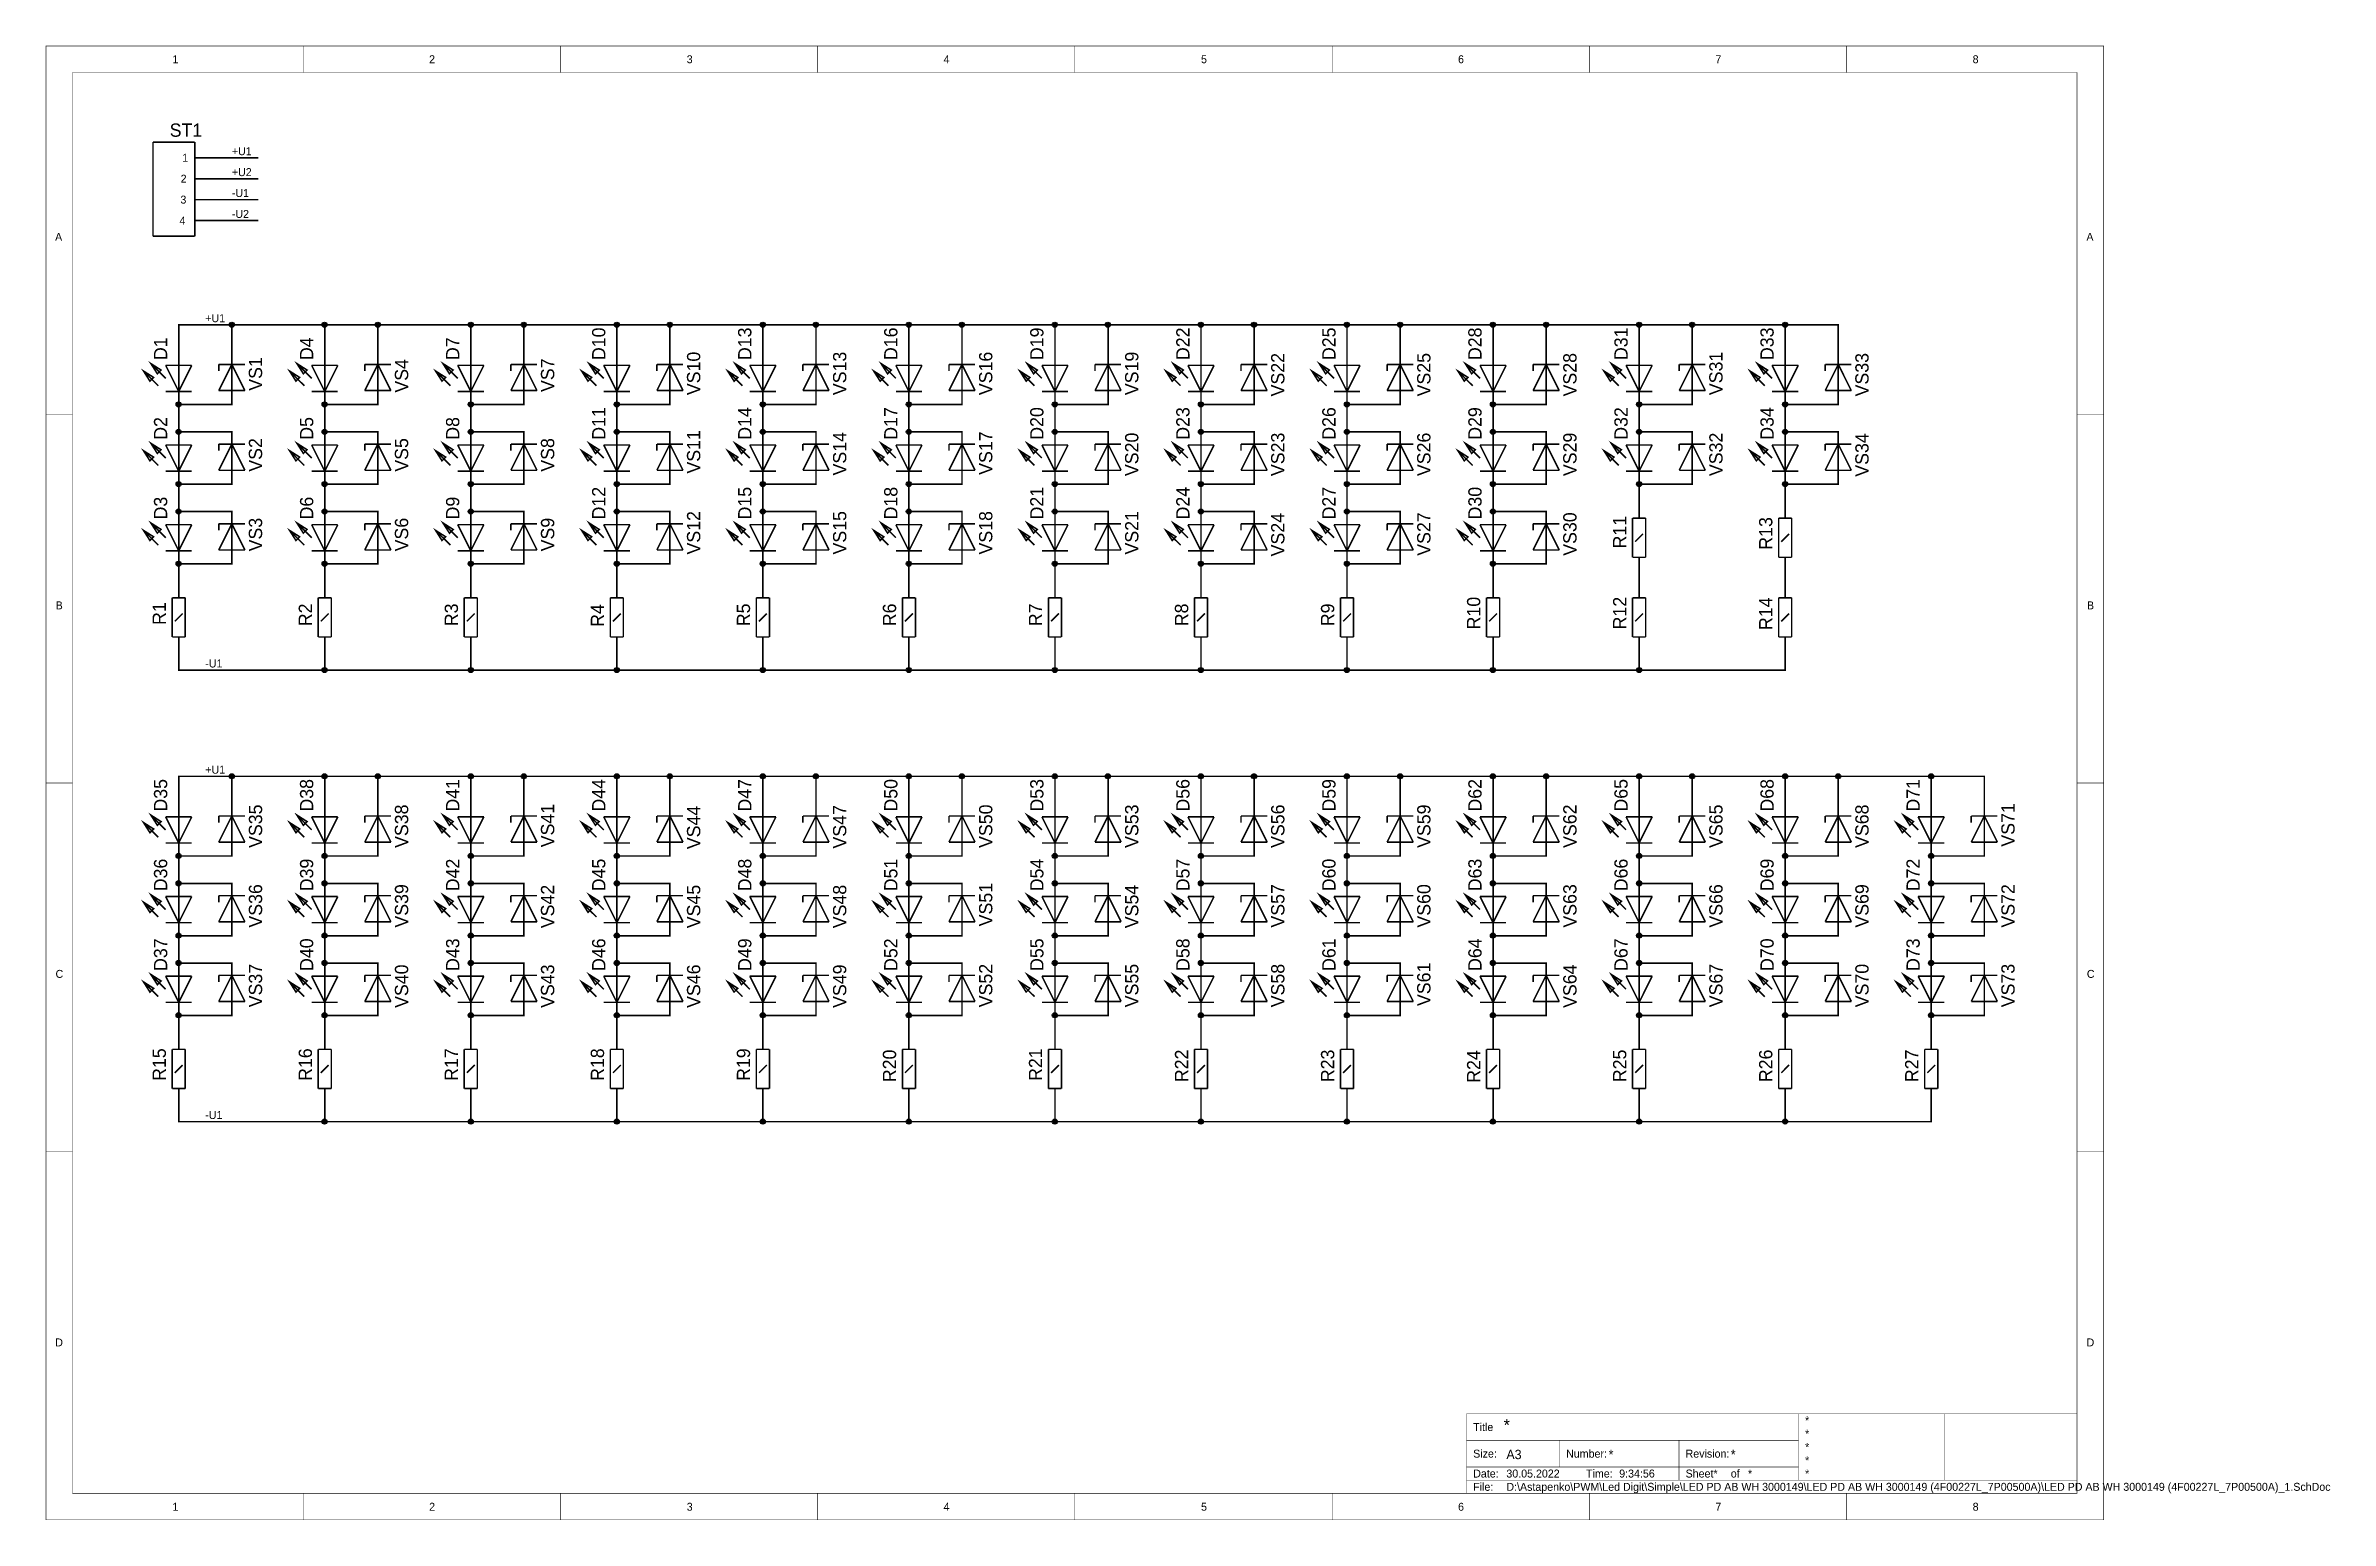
# Model space of a CAD drawing. Header units: millimetres. Extents: x 0 to 437, y 0 to 282.
import ezdxf

# ---------------------------------------------------------------- set-up
doc = ezdxf.new("R2010")
doc.units = ezdxf.units.MM
doc.layers.add('Sheet', color=255, linetype='Continuous')

msp = doc.modelspace()

# ---------------------------------------------------------------- texts
at = {"layer": 'Sheet'}
for s, height, p in [('1', 1.52, (24.2, 278.64)), ('2', 1.52, (73.31, 278.64)), ('3', 1.52, (122.59, 278.64)), ('4', 1.52, (171.73, 278.64)), ('5', 1.52, (220.99, 278.64)), ('6', 1.52, (270.16, 278.64)), ('7', 1.52, (319.39, 278.64)), ('8', 1.52, (368.61, 278.64)), ('ST1', 2.54, (23.67, 264.57)), ('+U1', 1.524, (35.56, 261.05)), ('1', 1.52, (26.07, 259.79)), ('+U2', 1.524, (35.56, 257.05)), ('2', 1.52, (25.77, 255.79)), ('-U1', 1.524, (35.56, 253.05)), ('4', 1.52, (25.56, 247.79)), ('3', 1.52, (25.73, 251.79)), ('-U2', 1.524, (35.56, 249.05)), ('A', 1.52, (1.75, 244.67)), ('A', 1.52, (390.37, 244.67)), ('+U1', 1.524, (30.48, 229.11)), ('B', 1.52, (1.86, 174.18)), ('B', 1.52, (390.48, 174.18)), ('-U1', 1.524, (30.48, 163.07)), ('+U1', 1.524, (30.48, 142.75)), ('C', 1.52, (1.84, 103.7)), ('C', 1.52, (390.46, 103.7)), ('-U1', 1.524, (30.48, 76.71)), ('D', 1.52, (1.78, 33.21)), ('D', 1.52, (390.4, 33.21)), ('Title', 1.524, (273.05, 17.02)), ('*', 2.29, (278.89, 17.03)), ('*', 1.52, (336.55, 18.29)), ('Size:', 1.524, (273.05, 11.94)), ('A3', 1.778, (279.4, 11.65)), ('Number:', 1.524, (290.83, 11.94)), ('*', 1.78, (298.96, 11.65)), ('Revision:', 1.524, (313.69, 11.94)), ('*', 1.78, (322.33, 11.65)), ('*', 1.52, (336.55, 15.75)), ('*', 1.52, (336.55, 13.21)), ('Date:', 1.524, (273.05, 8.13)), ('30.05.2022', 1.524, (279.4, 8.13)), ('Time:', 1.524, (294.64, 8.13)), ('9:34:56', 1.524, (300.99, 8.13)), ('Sheet', 1.524, (313.69, 8.13)), ('*', 1.52, (319.02, 8.13)), ('of', 1.524, (322.33, 8.13)), ('*', 1.52, (325.63, 8.13)), ('*', 1.52, (336.55, 10.67)), ('*', 1.52, (336.55, 8.13)), ('File:', 1.524, (273.05, 5.59)), ('D:\\Astapenko\\PWM\\Led Digit\\Simple\\LED PD AB WH 3000149\\LED PD AB WH 3000149 (4F00227L_7P00500A)\\LED PD AB WH 3000149 (4F00227L_7P00500A)_1.SchDoc', 1.524, (279.4, 5.59)), ('1', 1.52, (24.2, 1.78)), ('2', 1.52, (73.31, 1.78)), ('3', 1.52, (122.59, 1.78)), ('4', 1.52, (171.73, 1.78)), ('5', 1.52, (220.99, 1.78)), ('6', 1.52, (270.16, 1.78)), ('7', 1.52, (319.39, 1.78)), ('8', 1.52, (368.61, 1.78))]:
    msp.add_text(s, height=height, dxfattribs=at).set_placement(p)
for s, p in [('D10', (107.02, 221.86)), ('D13', (134.96, 221.86)), ('D16', (162.9, 221.86)), ('D19', (190.84, 221.86)), ('D22', (218.78, 221.86)), ('D25', (246.72, 221.86)), ('D28', (274.66, 221.86)), ('D31', (302.6, 221.86)), ('D33', (330.54, 221.86)), ('D1', (23.2, 221.86)), ('D4', (51.14, 221.86)), ('D7', (79.08, 221.86)), ('VS10', (125.18, 215.15)), ('VS13', (153.12, 215.15)), ('VS16', (181.06, 215.15)), ('VS19', (209, 215.15)), ('VS22', (236.94, 214.91)), ('VS25', (264.88, 214.91)), ('VS28', (292.82, 214.91)), ('VS31', (320.76, 215.15)), ('VS33', (348.7, 214.91)), ('VS1', (41.36, 215.99)), ('VS4', (69.3, 215.63)), ('VS7', (97.24, 215.75)), ('D2', (23.2, 206.62)), ('D5', (51.14, 206.62)), ('D8', (79.08, 206.62)), ('D11', (107.02, 206.62)), ('D14', (134.96, 206.62)), ('D17', (162.9, 206.62)), ('D20', (190.84, 206.62)), ('D23', (218.78, 206.62)), ('D26', (246.72, 206.62)), ('D29', (274.66, 206.62)), ('D32', (302.6, 206.62)), ('D34', (330.54, 206.62)), ('VS2', (41.36, 200.51)), ('VS5', (69.3, 200.51)), ('VS8', (97.24, 200.51)), ('VS11', (125.18, 200.15)), ('VS14', (153.12, 199.79)), ('VS17', (181.06, 199.91)), ('VS20', (209, 199.67)), ('VS23', (236.94, 199.67)), ('VS26', (264.88, 199.67)), ('VS29', (292.82, 199.67)), ('VS32', (320.76, 199.67)), ('VS34', (348.7, 199.55)), ('D12', (107.02, 191.38)), ('D15', (134.96, 191.38)), ('D18', (162.9, 191.38)), ('D21', (190.84, 191.38)), ('D24', (218.78, 191.38)), ('D27', (246.72, 191.38)), ('D30', (274.66, 191.38)), ('D3', (23.2, 191.38)), ('D6', (51.14, 191.38)), ('D9', (79.08, 191.38)), ('VS12', (125.18, 184.67)), ('VS15', (153.12, 184.67)), ('VS18', (181.06, 184.67)), ('VS21', (209, 184.67)), ('VS24', (236.94, 184.31)), ('VS27', (264.88, 184.43)), ('VS30', (292.82, 184.43)), ('VS3', (41.36, 185.27)), ('VS6', (69.3, 185.27)), ('VS9', (97.24, 185.27)), ('R11', (302.35, 185.83)), ('R13', (330.29, 185.59)), ('R1', (22.95, 171.2)), ('R2', (50.89, 170.96)), ('R3', (78.83, 170.96)), ('R4', (106.77, 170.83)), ('R5', (134.71, 170.96)), ('R6', (162.65, 170.96)), ('R7', (190.59, 170.96)), ('R8', (218.53, 170.96)), ('R9', (246.47, 170.96)), ('R10', (274.41, 170.35)), ('R12', (302.35, 170.35)), ('R14', (330.29, 170.23)), ('D35', (23.2, 135.5)), ('D38', (51.14, 135.5)), ('D41', (79.08, 135.5)), ('D44', (107.02, 135.5)), ('D47', (134.96, 135.5)), ('D50', (162.9, 135.5)), ('D53', (190.84, 135.5)), ('D56', (218.78, 135.5)), ('D59', (246.72, 135.5)), ('D62', (274.66, 135.5)), ('D65', (302.6, 135.5)), ('D68', (330.54, 135.5)), ('D71', (358.48, 135.5)), ('VS35', (41.36, 128.55)), ('VS38', (69.3, 128.55)), ('VS41', (97.24, 128.67)), ('VS44', (125.18, 128.31)), ('VS47', (153.12, 128.43)), ('VS50', (181.06, 128.55)), ('VS53', (209, 128.55)), ('VS56', (236.94, 128.55)), ('VS59', (264.88, 128.55)), ('VS62', (292.82, 128.55)), ('VS65', (320.76, 128.55)), ('VS68', (348.7, 128.55)), ('VS71', (376.64, 128.79)), ('D36', (23.2, 120.26)), ('D39', (51.14, 120.26)), ('D42', (79.08, 120.26)), ('D45', (107.02, 120.26)), ('D48', (134.96, 120.26)), ('D51', (162.9, 120.26)), ('D54', (190.84, 120.26)), ('D57', (218.78, 120.26)), ('D60', (246.72, 120.26)), ('D63', (274.66, 120.26)), ('D66', (302.6, 120.26)), ('D69', (330.54, 120.26)), ('D72', (358.48, 120.26)), ('VS36', (41.36, 113.31)), ('VS39', (69.3, 113.31)), ('VS42', (97.24, 113.19)), ('VS45', (125.18, 113.19)), ('VS48', (153.12, 113.19)), ('VS51', (181.06, 113.55)), ('VS54', (209, 113.19)), ('VS57', (236.94, 113.31)), ('VS60', (264.88, 113.31)), ('VS63', (292.82, 113.31)), ('VS66', (320.76, 113.31)), ('VS69', (348.7, 113.31)), ('VS72', (376.64, 113.31)), ('D37', (23.2, 105.02)), ('D40', (51.14, 105.02)), ('D43', (79.08, 105.02)), ('D46', (107.02, 105.02)), ('D49', (134.96, 105.02)), ('D52', (162.9, 105.02)), ('D55', (190.84, 105.02)), ('D58', (218.78, 105.02)), ('D61', (246.72, 105.02)), ('D64', (274.66, 105.02)), ('D67', (302.6, 105.02)), ('D70', (330.54, 105.02)), ('D73', (358.48, 105.02)), ('VS37', (41.36, 98.07)), ('VS40', (69.3, 97.95)), ('VS43', (97.24, 97.95)), ('VS46', (125.18, 97.95)), ('VS49', (153.12, 97.95)), ('VS52', (181.06, 98.07)), ('VS55', (209, 98.07)), ('VS58', (236.94, 98.07)), ('VS61', (264.88, 98.31)), ('VS64', (292.82, 97.95)), ('VS67', (320.76, 98.07)), ('VS70', (348.7, 98.07)), ('VS73', (376.64, 98.07)), ('R15', (22.95, 83.99)), ('R16', (50.89, 83.99)), ('R17', (78.83, 83.99)), ('R18', (106.77, 83.99)), ('R19', (134.71, 83.99)), ('R20', (162.65, 83.75)), ('R21', (190.59, 83.99)), ('R22', (218.53, 83.75)), ('R23', (246.47, 83.75)), ('R24', (274.41, 83.63)), ('R25', (302.35, 83.75)), ('R26', (330.29, 83.75)), ('R27', (358.23, 83.75))]:
    msp.add_text(s, height=2.54, rotation=90, dxfattribs=at).set_placement(p)

# ---------------------------------------------------------------- linework, layer by layer
at = {"layer": 'Sheet'}
for points, const_width in [([(0, 281.94), (393.66, 281.94), (393.66, 0.04), (0, 0.04), (0, 281.94)], 0.0991), ([(49.21, 276.86), (49.21, 281.94)], 0.0991), ([(98.42, 276.86), (98.42, 281.94)], 0.0991), ([(147.64, 276.86), (147.64, 281.94)], 0.0991), ([(196.85, 276.86), (196.85, 281.94)], 0.0991), ([(246.06, 276.86), (246.06, 281.94)], 0.0991), ([(295.27, 276.86), (295.27, 281.94)], 0.0991), ([(344.49, 276.86), (344.49, 281.94)], 0.0991), ([(5.08, 276.86), (388.58, 276.86), (388.58, 5.12), (5.08, 5.12), (5.08, 276.86)], 0.0991), ([(28.48, 263.54), (20.48, 263.54)], 0.3), ([(20.48, 263.54), (20.48, 245.54)], 0.3), ([(28.48, 245.54), (28.48, 263.54)], 0.3), ([(30.48, 260.54), (28.48, 260.54)], 0.3), ([(28.48, 260.54), (30.48, 260.54)], 0.3), ([(30.48, 260.54), (40.64, 260.54)], 0.3), ([(28.48, 256.54), (30.48, 256.54)], 0.3), ([(28.48, 256.54), (30.48, 256.54)], 0.3), ([(30.48, 256.54), (40.64, 256.54)], 0.3), ([(30.48, 252.54), (28.48, 252.54)], 0.3), ([(28.48, 252.54), (30.48, 252.54)], 0.3), ([(30.48, 252.54), (40.64, 252.54)], 0.3), ([(20.48, 245.54), (28.48, 245.54)], 0.3), ([(28.48, 248.54), (30.48, 248.54)], 0.3), ([(28.48, 248.54), (30.48, 248.54)], 0.3), ([(30.48, 248.54), (40.64, 248.54)], 0.3), ([(25.4, 223.36), (25.4, 228.6), (35.56, 228.6), (35.56, 223.52)], 0.3), ([(35.56, 228.6), (53.34, 228.6), (63.5, 228.6), (81.28, 228.6), (91.44, 228.6), (109.22, 228.6), (119.38, 228.6), (137.16, 228.6), (147.32, 228.6), (165.1, 228.6), (175.26, 228.6), (193.04, 228.6), (203.2, 228.6), (220.98, 228.6), (231.14, 228.6), (248.92, 228.6), (259.08, 228.6), (276.86, 228.6), (287.02, 228.6), (304.8, 228.6), (314.96, 228.6), (332.74, 228.6)], 0.3), ([(53.34, 223.36), (53.34, 228.6)], 0.3), ([(63.5, 228.6), (63.5, 223.52)], 0.3), ([(81.28, 223.36), (81.28, 228.6)], 0.3), ([(91.44, 228.6), (91.44, 223.52)], 0.3), ([(109.22, 223.36), (109.22, 228.6)], 0.3), ([(119.38, 228.6), (119.38, 223.52)], 0.3), ([(137.16, 223.36), (137.16, 228.6)], 0.3), ([(147.32, 228.6), (147.32, 223.52)], 0.3), ([(165.1, 223.36), (165.1, 228.6)], 0.3), ([(175.26, 228.6), (175.26, 223.52)], 0.3), ([(193.04, 223.36), (193.04, 228.6)], 0.3), ([(203.2, 228.6), (203.2, 223.52)], 0.3), ([(220.98, 223.36), (220.98, 228.6)], 0.3), ([(231.14, 228.6), (231.14, 223.52)], 0.3), ([(248.92, 223.36), (248.92, 228.6)], 0.3), ([(259.08, 228.6), (259.08, 223.52)], 0.3), ([(276.86, 223.36), (276.86, 228.6)], 0.3), ([(287.02, 228.6), (287.02, 223.52)], 0.3), ([(304.8, 223.36), (304.8, 228.6)], 0.3), ([(314.96, 228.6), (314.96, 223.52)], 0.3), ([(332.74, 223.36), (332.74, 228.6), (342.9, 228.6), (342.9, 223.52)], 0.3), ([(25.4, 220.86), (25.4, 223.36)], 0.3), ([(35.56, 221.02), (35.56, 223.52)], 0.3), ([(53.34, 220.86), (53.34, 223.36)], 0.3), ([(63.5, 221.02), (63.5, 223.52)], 0.3), ([(81.28, 220.86), (81.28, 223.36)], 0.3), ([(91.44, 221.02), (91.44, 223.52)], 0.3), ([(109.22, 220.86), (109.22, 223.36)], 0.3), ([(119.38, 221.02), (119.38, 223.52)], 0.3), ([(137.16, 220.86), (137.16, 223.36)], 0.3), ([(147.32, 221.02), (147.32, 223.52)], 0.3), ([(165.1, 220.86), (165.1, 223.36)], 0.3), ([(175.26, 221.02), (175.26, 223.52)], 0.3), ([(193.04, 220.86), (193.04, 223.36)], 0.3), ([(203.2, 221.02), (203.2, 223.52)], 0.3), ([(220.98, 220.86), (220.98, 223.36)], 0.3), ([(231.14, 221.02), (231.14, 223.52)], 0.3), ([(248.92, 220.86), (248.92, 223.36)], 0.3), ([(259.08, 221.02), (259.08, 223.52)], 0.3), ([(276.86, 220.86), (276.86, 223.36)], 0.3), ([(287.02, 221.02), (287.02, 223.52)], 0.3), ([(304.8, 220.86), (304.8, 223.36)], 0.3), ([(314.96, 221.02), (314.96, 223.52)], 0.3), ([(332.74, 220.86), (332.74, 223.36)], 0.3), ([(342.9, 221.02), (342.9, 223.52)], 0.3), ([(21.49, 216.95), (18.66, 219.77)], 0.3), ([(20.6, 218.54), (18.66, 219.77)], 0.3), ([(19.89, 217.83), (18.66, 219.77)], 0.3), ([(22.9, 218.36), (20.07, 221.19)], 0.3), ([(21.31, 219.24), (20.07, 221.19)], 0.3), ([(22.02, 219.95), (20.07, 221.19)], 0.3), ([(22.9, 220.86), (27.9, 220.86)], 0.3), ([(22.9, 220.86), (25.4, 215.86)], 0.3), ([(27.9, 220.86), (25.4, 215.86)], 0.3), ([(25.4, 215.86), (25.4, 220.86)], 0.3), ([(38.06, 221.02), (33.06, 221.02)], 0.3), ([(33.06, 216.02), (35.56, 221.02)], 0.3), ([(33.06, 221.02), (33.06, 219.77)], 0.3), ([(35.56, 216.02), (35.56, 221.02)], 0.3), ([(35.56, 221.02), (38.06, 216.02)], 0.3), ([(49.43, 216.95), (46.6, 219.77)], 0.3), ([(48.54, 218.54), (46.6, 219.77)], 0.3), ([(47.83, 217.83), (46.6, 219.77)], 0.3), ([(50.84, 218.36), (48.01, 221.19)], 0.3), ([(49.25, 219.24), (48.01, 221.19)], 0.3), ([(49.96, 219.95), (48.01, 221.19)], 0.3), ([(50.84, 220.86), (55.84, 220.86)], 0.3), ([(50.84, 220.86), (53.34, 215.86)], 0.3), ([(55.84, 220.86), (53.34, 215.86)], 0.3), ([(53.34, 215.86), (53.34, 220.86)], 0.3), ([(66, 221.02), (61, 221.02)], 0.3), ([(61, 216.02), (63.5, 221.02)], 0.3), ([(61, 221.02), (61, 219.77)], 0.3), ([(63.5, 216.02), (63.5, 221.02)], 0.3), ([(63.5, 221.02), (66, 216.02)], 0.3), ([(77.37, 216.95), (74.54, 219.77)], 0.3), ([(76.48, 218.54), (74.54, 219.77)], 0.3), ([(75.77, 217.83), (74.54, 219.77)], 0.3), ([(78.78, 218.36), (75.95, 221.19)], 0.3), ([(77.19, 219.24), (75.95, 221.19)], 0.3), ([(77.9, 219.95), (75.95, 221.19)], 0.3), ([(78.78, 220.86), (83.78, 220.86)], 0.3), ([(78.78, 220.86), (81.28, 215.86)], 0.3), ([(83.78, 220.86), (81.28, 215.86)], 0.3), ([(81.28, 215.86), (81.28, 220.86)], 0.3), ([(93.94, 221.02), (88.94, 221.02)], 0.3), ([(88.94, 216.02), (91.44, 221.02)], 0.3), ([(88.94, 221.02), (88.94, 219.77)], 0.3), ([(91.44, 216.02), (91.44, 221.02)], 0.3), ([(91.44, 221.02), (93.94, 216.02)], 0.3), ([(105.31, 216.95), (102.48, 219.77)], 0.3), ([(104.42, 218.54), (102.48, 219.77)], 0.3), ([(103.71, 217.83), (102.48, 219.77)], 0.3), ([(106.72, 218.36), (103.89, 221.19)], 0.3), ([(105.13, 219.24), (103.89, 221.19)], 0.3), ([(105.84, 219.95), (103.89, 221.19)], 0.3), ([(106.72, 220.86), (111.72, 220.86)], 0.3), ([(106.72, 220.86), (109.22, 215.86)], 0.3), ([(111.72, 220.86), (109.22, 215.86)], 0.3), ([(109.22, 215.86), (109.22, 220.86)], 0.3), ([(121.88, 221.02), (116.88, 221.02)], 0.3), ([(116.88, 216.02), (119.38, 221.02)], 0.3), ([(116.88, 221.02), (116.88, 219.77)], 0.3), ([(119.38, 216.02), (119.38, 221.02)], 0.3), ([(119.38, 221.02), (121.88, 216.02)], 0.3), ([(133.25, 216.95), (130.42, 219.77)], 0.3), ([(132.36, 218.54), (130.42, 219.77)], 0.3), ([(131.65, 217.83), (130.42, 219.77)], 0.3), ([(134.66, 218.36), (131.83, 221.19)], 0.3), ([(133.07, 219.24), (131.83, 221.19)], 0.3), ([(133.78, 219.95), (131.83, 221.19)], 0.3), ([(134.66, 220.86), (139.66, 220.86)], 0.3), ([(134.66, 220.86), (137.16, 215.86)], 0.3), ([(139.66, 220.86), (137.16, 215.86)], 0.3), ([(137.16, 215.86), (137.16, 220.86)], 0.3), ([(149.82, 221.02), (144.82, 221.02)], 0.3), ([(144.82, 216.02), (147.32, 221.02)], 0.3), ([(144.82, 221.02), (144.82, 219.77)], 0.3), ([(147.32, 216.02), (147.32, 221.02)], 0.3), ([(147.32, 221.02), (149.82, 216.02)], 0.3), ([(161.19, 216.95), (158.36, 219.77)], 0.3), ([(160.3, 218.54), (158.36, 219.77)], 0.3), ([(159.59, 217.83), (158.36, 219.77)], 0.3), ([(162.6, 218.36), (159.77, 221.19)], 0.3), ([(161.01, 219.24), (159.77, 221.19)], 0.3), ([(161.72, 219.95), (159.77, 221.19)], 0.3), ([(162.6, 220.86), (167.6, 220.86)], 0.3), ([(162.6, 220.86), (165.1, 215.86)], 0.3), ([(167.6, 220.86), (165.1, 215.86)], 0.3), ([(165.1, 215.86), (165.1, 220.86)], 0.3), ([(177.76, 221.02), (172.76, 221.02)], 0.3), ([(172.76, 216.02), (175.26, 221.02)], 0.3), ([(172.76, 221.02), (172.76, 219.77)], 0.3), ([(175.26, 216.02), (175.26, 221.02)], 0.3), ([(175.26, 221.02), (177.76, 216.02)], 0.3), ([(189.13, 216.95), (186.3, 219.77)], 0.3), ([(188.24, 218.54), (186.3, 219.77)], 0.3), ([(187.53, 217.83), (186.3, 219.77)], 0.3), ([(190.54, 218.36), (187.71, 221.19)], 0.3), ([(188.95, 219.24), (187.71, 221.19)], 0.3), ([(189.66, 219.95), (187.71, 221.19)], 0.3), ([(190.54, 220.86), (195.54, 220.86)], 0.3), ([(190.54, 220.86), (193.04, 215.86)], 0.3), ([(195.54, 220.86), (193.04, 215.86)], 0.3), ([(193.04, 215.86), (193.04, 220.86)], 0.3), ([(205.7, 221.02), (200.7, 221.02)], 0.3), ([(200.7, 216.02), (203.2, 221.02)], 0.3), ([(200.7, 221.02), (200.7, 219.77)], 0.3), ([(203.2, 216.02), (203.2, 221.02)], 0.3), ([(203.2, 221.02), (205.7, 216.02)], 0.3), ([(217.07, 216.95), (214.24, 219.77)], 0.3), ([(216.18, 218.54), (214.24, 219.77)], 0.3), ([(215.47, 217.83), (214.24, 219.77)], 0.3), ([(218.48, 218.36), (215.65, 221.19)], 0.3), ([(216.89, 219.24), (215.65, 221.19)], 0.3), ([(217.6, 219.95), (215.65, 221.19)], 0.3), ([(218.48, 220.86), (223.48, 220.86)], 0.3), ([(218.48, 220.86), (220.98, 215.86)], 0.3), ([(223.48, 220.86), (220.98, 215.86)], 0.3), ([(220.98, 215.86), (220.98, 220.86)], 0.3), ([(233.64, 221.02), (228.64, 221.02)], 0.3), ([(228.64, 216.02), (231.14, 221.02)], 0.3), ([(228.64, 221.02), (228.64, 219.77)], 0.3), ([(231.14, 216.02), (231.14, 221.02)], 0.3), ([(231.14, 221.02), (233.64, 216.02)], 0.3), ([(245.01, 216.95), (242.18, 219.77)], 0.3), ([(244.12, 218.54), (242.18, 219.77)], 0.3), ([(243.41, 217.83), (242.18, 219.77)], 0.3), ([(246.42, 218.36), (243.59, 221.19)], 0.3), ([(244.83, 219.24), (243.59, 221.19)], 0.3), ([(245.54, 219.95), (243.59, 221.19)], 0.3), ([(246.42, 220.86), (251.42, 220.86)], 0.3), ([(246.42, 220.86), (248.92, 215.86)], 0.3), ([(251.42, 220.86), (248.92, 215.86)], 0.3), ([(248.92, 215.86), (248.92, 220.86)], 0.3), ([(261.58, 221.02), (256.58, 221.02)], 0.3), ([(256.58, 216.02), (259.08, 221.02)], 0.3), ([(256.58, 221.02), (256.58, 219.77)], 0.3), ([(259.08, 216.02), (259.08, 221.02)], 0.3), ([(259.08, 221.02), (261.58, 216.02)], 0.3), ([(272.95, 216.95), (270.12, 219.77)], 0.3), ([(272.06, 218.54), (270.12, 219.77)], 0.3), ([(271.35, 217.83), (270.12, 219.77)], 0.3), ([(274.36, 218.36), (271.53, 221.19)], 0.3), ([(272.77, 219.24), (271.53, 221.19)], 0.3), ([(273.48, 219.95), (271.53, 221.19)], 0.3), ([(274.36, 220.86), (279.36, 220.86)], 0.3), ([(274.36, 220.86), (276.86, 215.86)], 0.3), ([(279.36, 220.86), (276.86, 215.86)], 0.3), ([(276.86, 215.86), (276.86, 220.86)], 0.3), ([(289.52, 221.02), (284.52, 221.02)], 0.3), ([(284.52, 216.02), (287.02, 221.02)], 0.3), ([(284.52, 221.02), (284.52, 219.77)], 0.3), ([(287.02, 216.02), (287.02, 221.02)], 0.3), ([(287.02, 221.02), (289.52, 216.02)], 0.3), ([(300.89, 216.95), (298.06, 219.77)], 0.3), ([(300, 218.54), (298.06, 219.77)], 0.3), ([(299.29, 217.83), (298.06, 219.77)], 0.3), ([(302.3, 218.36), (299.47, 221.19)], 0.3), ([(300.71, 219.24), (299.47, 221.19)], 0.3), ([(301.42, 219.95), (299.47, 221.19)], 0.3), ([(302.3, 220.86), (307.3, 220.86)], 0.3), ([(302.3, 220.86), (304.8, 215.86)], 0.3), ([(307.3, 220.86), (304.8, 215.86)], 0.3), ([(304.8, 215.86), (304.8, 220.86)], 0.3), ([(317.46, 221.02), (312.46, 221.02)], 0.3), ([(312.46, 216.02), (314.96, 221.02)], 0.3), ([(312.46, 221.02), (312.46, 219.77)], 0.3), ([(314.96, 216.02), (314.96, 221.02)], 0.3), ([(314.96, 221.02), (317.46, 216.02)], 0.3), ([(328.83, 216.95), (326, 219.77)], 0.3), ([(327.94, 218.54), (326, 219.77)], 0.3), ([(327.23, 217.83), (326, 219.77)], 0.3), ([(330.24, 218.36), (327.41, 221.19)], 0.3), ([(328.65, 219.24), (327.41, 221.19)], 0.3), ([(329.36, 219.95), (327.41, 221.19)], 0.3), ([(330.24, 220.86), (335.24, 220.86)], 0.3), ([(330.24, 220.86), (332.74, 215.86)], 0.3), ([(335.24, 220.86), (332.74, 215.86)], 0.3), ([(332.74, 215.86), (332.74, 220.86)], 0.3), ([(345.4, 221.02), (340.4, 221.02)], 0.3), ([(340.4, 216.02), (342.9, 221.02)], 0.3), ([(340.4, 221.02), (340.4, 219.77)], 0.3), ([(342.9, 216.02), (342.9, 221.02)], 0.3), ([(342.9, 221.02), (345.4, 216.02)], 0.3), ([(22.9, 215.86), (27.9, 215.86)], 0.3), ([(25.4, 215.86), (25.4, 213.36)], 0.3), ([(38.06, 216.02), (33.06, 216.02)], 0.3), ([(35.56, 216.02), (35.56, 213.52)], 0.3), ([(50.84, 215.86), (55.84, 215.86)], 0.3), ([(53.34, 215.86), (53.34, 213.36)], 0.3), ([(66, 216.02), (61, 216.02)], 0.3), ([(63.5, 216.02), (63.5, 213.52)], 0.3), ([(78.78, 215.86), (83.78, 215.86)], 0.3), ([(81.28, 215.86), (81.28, 213.36)], 0.3), ([(93.94, 216.02), (88.94, 216.02)], 0.3), ([(91.44, 216.02), (91.44, 213.52)], 0.3), ([(106.72, 215.86), (111.72, 215.86)], 0.3), ([(109.22, 215.86), (109.22, 213.36)], 0.3), ([(121.88, 216.02), (116.88, 216.02)], 0.3), ([(119.38, 216.02), (119.38, 213.52)], 0.3), ([(134.66, 215.86), (139.66, 215.86)], 0.3), ([(137.16, 215.86), (137.16, 213.36)], 0.3), ([(149.82, 216.02), (144.82, 216.02)], 0.3), ([(147.32, 216.02), (147.32, 213.52)], 0.3), ([(162.6, 215.86), (167.6, 215.86)], 0.3), ([(165.1, 215.86), (165.1, 213.36)], 0.3), ([(177.76, 216.02), (172.76, 216.02)], 0.3), ([(175.26, 216.02), (175.26, 213.52)], 0.3), ([(190.54, 215.86), (195.54, 215.86)], 0.3), ([(193.04, 215.86), (193.04, 213.36)], 0.3), ([(205.7, 216.02), (200.7, 216.02)], 0.3), ([(203.2, 216.02), (203.2, 213.52)], 0.3), ([(218.48, 215.86), (223.48, 215.86)], 0.3), ([(220.98, 215.86), (220.98, 213.36)], 0.3), ([(233.64, 216.02), (228.64, 216.02)], 0.3), ([(231.14, 216.02), (231.14, 213.52)], 0.3), ([(246.42, 215.86), (251.42, 215.86)], 0.3), ([(248.92, 215.86), (248.92, 213.36)], 0.3), ([(261.58, 216.02), (256.58, 216.02)], 0.3), ([(259.08, 216.02), (259.08, 213.52)], 0.3), ([(274.36, 215.86), (279.36, 215.86)], 0.3), ([(276.86, 215.86), (276.86, 213.36)], 0.3), ([(289.52, 216.02), (284.52, 216.02)], 0.3), ([(287.02, 216.02), (287.02, 213.52)], 0.3), ([(302.3, 215.86), (307.3, 215.86)], 0.3), ([(304.8, 215.86), (304.8, 213.36)], 0.3), ([(317.46, 216.02), (312.46, 216.02)], 0.3), ([(314.96, 216.02), (314.96, 213.52)], 0.3), ([(330.24, 215.86), (335.24, 215.86)], 0.3), ([(332.74, 215.86), (332.74, 213.36)], 0.3), ([(345.4, 216.02), (340.4, 216.02)], 0.3), ([(342.9, 216.02), (342.9, 213.52)], 0.3), ([(5.08, 211.46), (0, 211.46)], 0.0991), ([(35.56, 208.28), (35.56, 208.12), (25.4, 208.12), (25.4, 213.36), (35.56, 213.36), (35.56, 213.52)], 0.3), ([(63.5, 208.28), (63.5, 208.12), (53.34, 208.12), (53.34, 213.36), (63.5, 213.36), (63.5, 213.52)], 0.3), ([(91.44, 208.28), (91.44, 208.12), (81.28, 208.12), (81.28, 213.36), (91.44, 213.36), (91.44, 213.52)], 0.3), ([(119.38, 208.28), (119.38, 208.12), (109.22, 208.12), (109.22, 213.36), (119.38, 213.36), (119.38, 213.52)], 0.3), ([(147.32, 208.28), (147.32, 208.12), (137.16, 208.12), (137.16, 213.36), (147.32, 213.36), (147.32, 213.52)], 0.3), ([(175.26, 208.28), (175.26, 208.12), (165.1, 208.12), (165.1, 213.36), (175.26, 213.36), (175.26, 213.52)], 0.3), ([(203.2, 208.28), (203.2, 208.12), (193.04, 208.12), (193.04, 213.36), (203.2, 213.36), (203.2, 213.52)], 0.3), ([(231.14, 208.28), (231.14, 208.12), (220.98, 208.12), (220.98, 213.36), (231.14, 213.36), (231.14, 213.52)], 0.3), ([(259.08, 208.28), (259.08, 208.12), (248.92, 208.12), (248.92, 213.36), (259.08, 213.36), (259.08, 213.52)], 0.3), ([(287.02, 208.28), (287.02, 208.12), (276.86, 208.12), (276.86, 213.36), (287.02, 213.36), (287.02, 213.52)], 0.3), ([(314.96, 208.28), (314.96, 208.12), (304.8, 208.12), (304.8, 213.36), (314.96, 213.36), (314.96, 213.52)], 0.3), ([(342.9, 208.28), (342.9, 208.12), (332.74, 208.12), (332.74, 213.36), (342.9, 213.36), (342.9, 213.52)], 0.3), ([(388.62, 211.46), (393.7, 211.46)], 0.0991), ([(22.9, 203.12), (20.07, 205.95)], 0.3), ([(21.31, 204), (20.07, 205.95)], 0.3), ([(22.02, 204.71), (20.07, 205.95)], 0.3), ([(22.9, 205.62), (27.9, 205.62)], 0.3), ([(22.9, 205.62), (25.4, 200.62)], 0.3), ([(25.4, 205.62), (25.4, 208.12)], 0.3), ([(27.9, 205.62), (25.4, 200.62)], 0.3), ([(25.4, 200.62), (25.4, 205.62)], 0.3), ([(38.06, 205.78), (33.06, 205.78)], 0.3), ([(33.06, 200.78), (35.56, 205.78)], 0.3), ([(33.06, 205.78), (33.06, 204.53)], 0.3), ([(35.56, 205.78), (35.56, 208.28)], 0.3), ([(35.56, 200.78), (35.56, 205.78)], 0.3), ([(35.56, 205.78), (38.06, 200.78)], 0.3), ([(50.84, 203.12), (48.01, 205.95)], 0.3), ([(49.25, 204), (48.01, 205.95)], 0.3), ([(49.96, 204.71), (48.01, 205.95)], 0.3), ([(50.84, 205.62), (55.84, 205.62)], 0.3), ([(50.84, 205.62), (53.34, 200.62)], 0.3), ([(53.34, 205.62), (53.34, 208.12)], 0.3), ([(55.84, 205.62), (53.34, 200.62)], 0.3), ([(53.34, 200.62), (53.34, 205.62)], 0.3), ([(66, 205.78), (61, 205.78)], 0.3), ([(61, 200.78), (63.5, 205.78)], 0.3), ([(61, 205.78), (61, 204.53)], 0.3), ([(63.5, 205.78), (63.5, 208.28)], 0.3), ([(63.5, 200.78), (63.5, 205.78)], 0.3), ([(63.5, 205.78), (66, 200.78)], 0.3), ([(78.78, 203.12), (75.95, 205.95)], 0.3), ([(77.19, 204), (75.95, 205.95)], 0.3), ([(77.9, 204.71), (75.95, 205.95)], 0.3), ([(78.78, 205.62), (83.78, 205.62)], 0.3), ([(78.78, 205.62), (81.28, 200.62)], 0.3), ([(81.28, 205.62), (81.28, 208.12)], 0.3), ([(83.78, 205.62), (81.28, 200.62)], 0.3), ([(81.28, 200.62), (81.28, 205.62)], 0.3), ([(93.94, 205.78), (88.94, 205.78)], 0.3), ([(88.94, 200.78), (91.44, 205.78)], 0.3), ([(88.94, 205.78), (88.94, 204.53)], 0.3), ([(91.44, 205.78), (91.44, 208.28)], 0.3), ([(91.44, 200.78), (91.44, 205.78)], 0.3), ([(91.44, 205.78), (93.94, 200.78)], 0.3), ([(106.72, 203.12), (103.89, 205.95)], 0.3), ([(105.13, 204), (103.89, 205.95)], 0.3), ([(105.84, 204.71), (103.89, 205.95)], 0.3), ([(106.72, 205.62), (111.72, 205.62)], 0.3), ([(106.72, 205.62), (109.22, 200.62)], 0.3), ([(109.22, 205.62), (109.22, 208.12)], 0.3), ([(111.72, 205.62), (109.22, 200.62)], 0.3), ([(109.22, 200.62), (109.22, 205.62)], 0.3), ([(121.88, 205.78), (116.88, 205.78)], 0.3), ([(116.88, 200.78), (119.38, 205.78)], 0.3), ([(116.88, 205.78), (116.88, 204.53)], 0.3), ([(119.38, 205.78), (119.38, 208.28)], 0.3), ([(119.38, 200.78), (119.38, 205.78)], 0.3), ([(119.38, 205.78), (121.88, 200.78)], 0.3), ([(134.66, 203.12), (131.83, 205.95)], 0.3), ([(133.07, 204), (131.83, 205.95)], 0.3), ([(133.78, 204.71), (131.83, 205.95)], 0.3), ([(134.66, 205.62), (139.66, 205.62)], 0.3), ([(134.66, 205.62), (137.16, 200.62)], 0.3), ([(137.16, 205.62), (137.16, 208.12)], 0.3), ([(139.66, 205.62), (137.16, 200.62)], 0.3), ([(137.16, 200.62), (137.16, 205.62)], 0.3), ([(149.82, 205.78), (144.82, 205.78)], 0.3), ([(144.82, 200.78), (147.32, 205.78)], 0.3), ([(144.82, 205.78), (144.82, 204.53)], 0.3), ([(147.32, 205.78), (147.32, 208.28)], 0.3), ([(147.32, 200.78), (147.32, 205.78)], 0.3), ([(147.32, 205.78), (149.82, 200.78)], 0.3), ([(162.6, 203.12), (159.77, 205.95)], 0.3), ([(161.01, 204), (159.77, 205.95)], 0.3), ([(161.72, 204.71), (159.77, 205.95)], 0.3), ([(162.6, 205.62), (167.6, 205.62)], 0.3), ([(162.6, 205.62), (165.1, 200.62)], 0.3), ([(165.1, 205.62), (165.1, 208.12)], 0.3), ([(167.6, 205.62), (165.1, 200.62)], 0.3), ([(165.1, 200.62), (165.1, 205.62)], 0.3), ([(177.76, 205.78), (172.76, 205.78)], 0.3), ([(172.76, 200.78), (175.26, 205.78)], 0.3), ([(172.76, 205.78), (172.76, 204.53)], 0.3), ([(175.26, 205.78), (175.26, 208.28)], 0.3), ([(175.26, 200.78), (175.26, 205.78)], 0.3), ([(175.26, 205.78), (177.76, 200.78)], 0.3), ([(190.54, 203.12), (187.71, 205.95)], 0.3), ([(188.95, 204), (187.71, 205.95)], 0.3), ([(189.66, 204.71), (187.71, 205.95)], 0.3), ([(190.54, 205.62), (195.54, 205.62)], 0.3), ([(190.54, 205.62), (193.04, 200.62)], 0.3), ([(193.04, 205.62), (193.04, 208.12)], 0.3), ([(195.54, 205.62), (193.04, 200.62)], 0.3), ([(193.04, 200.62), (193.04, 205.62)], 0.3), ([(205.7, 205.78), (200.7, 205.78)], 0.3), ([(200.7, 200.78), (203.2, 205.78)], 0.3), ([(200.7, 205.78), (200.7, 204.53)], 0.3), ([(203.2, 205.78), (203.2, 208.28)], 0.3), ([(203.2, 200.78), (203.2, 205.78)], 0.3), ([(203.2, 205.78), (205.7, 200.78)], 0.3), ([(218.48, 203.12), (215.65, 205.95)], 0.3), ([(216.89, 204), (215.65, 205.95)], 0.3), ([(217.6, 204.71), (215.65, 205.95)], 0.3), ([(218.48, 205.62), (223.48, 205.62)], 0.3), ([(218.48, 205.62), (220.98, 200.62)], 0.3), ([(220.98, 205.62), (220.98, 208.12)], 0.3), ([(223.48, 205.62), (220.98, 200.62)], 0.3), ([(220.98, 200.62), (220.98, 205.62)], 0.3), ([(233.64, 205.78), (228.64, 205.78)], 0.3), ([(228.64, 200.78), (231.14, 205.78)], 0.3), ([(228.64, 205.78), (228.64, 204.53)], 0.3), ([(231.14, 205.78), (231.14, 208.28)], 0.3), ([(231.14, 200.78), (231.14, 205.78)], 0.3), ([(231.14, 205.78), (233.64, 200.78)], 0.3), ([(246.42, 203.12), (243.59, 205.95)], 0.3), ([(244.83, 204), (243.59, 205.95)], 0.3), ([(245.54, 204.71), (243.59, 205.95)], 0.3), ([(246.42, 205.62), (251.42, 205.62)], 0.3), ([(246.42, 205.62), (248.92, 200.62)], 0.3), ([(248.92, 205.62), (248.92, 208.12)], 0.3), ([(251.42, 205.62), (248.92, 200.62)], 0.3), ([(248.92, 200.62), (248.92, 205.62)], 0.3), ([(261.58, 205.78), (256.58, 205.78)], 0.3), ([(256.58, 200.78), (259.08, 205.78)], 0.3), ([(256.58, 205.78), (256.58, 204.53)], 0.3), ([(259.08, 205.78), (259.08, 208.28)], 0.3), ([(259.08, 200.78), (259.08, 205.78)], 0.3), ([(259.08, 205.78), (261.58, 200.78)], 0.3), ([(274.36, 203.12), (271.53, 205.95)], 0.3), ([(272.77, 204), (271.53, 205.95)], 0.3), ([(273.48, 204.71), (271.53, 205.95)], 0.3), ([(274.36, 205.62), (279.36, 205.62)], 0.3), ([(274.36, 205.62), (276.86, 200.62)], 0.3), ([(276.86, 205.62), (276.86, 208.12)], 0.3), ([(279.36, 205.62), (276.86, 200.62)], 0.3), ([(276.86, 200.62), (276.86, 205.62)], 0.3), ([(289.52, 205.78), (284.52, 205.78)], 0.3), ([(284.52, 200.78), (287.02, 205.78)], 0.3), ([(284.52, 205.78), (284.52, 204.53)], 0.3), ([(287.02, 205.78), (287.02, 208.28)], 0.3), ([(287.02, 200.78), (287.02, 205.78)], 0.3), ([(287.02, 205.78), (289.52, 200.78)], 0.3), ([(302.3, 203.12), (299.47, 205.95)], 0.3), ([(300.71, 204), (299.47, 205.95)], 0.3), ([(301.42, 204.71), (299.47, 205.95)], 0.3), ([(302.3, 205.62), (307.3, 205.62)], 0.3), ([(302.3, 205.62), (304.8, 200.62)], 0.3), ([(304.8, 205.62), (304.8, 208.12)], 0.3), ([(307.3, 205.62), (304.8, 200.62)], 0.3), ([(304.8, 200.62), (304.8, 205.62)], 0.3), ([(317.46, 205.78), (312.46, 205.78)], 0.3), ([(312.46, 200.78), (314.96, 205.78)], 0.3), ([(312.46, 205.78), (312.46, 204.53)], 0.3), ([(314.96, 205.78), (314.96, 208.28)], 0.3), ([(314.96, 200.78), (314.96, 205.78)], 0.3), ([(314.96, 205.78), (317.46, 200.78)], 0.3), ([(330.24, 203.12), (327.41, 205.95)], 0.3), ([(328.65, 204), (327.41, 205.95)], 0.3), ([(329.36, 204.71), (327.41, 205.95)], 0.3), ([(330.24, 205.62), (335.24, 205.62)], 0.3), ([(330.24, 205.62), (332.74, 200.62)], 0.3), ([(332.74, 205.62), (332.74, 208.12)], 0.3), ([(335.24, 205.62), (332.74, 200.62)], 0.3), ([(332.74, 200.62), (332.74, 205.62)], 0.3), ([(345.4, 205.78), (340.4, 205.78)], 0.3), ([(340.4, 200.78), (342.9, 205.78)], 0.3), ([(340.4, 205.78), (340.4, 204.53)], 0.3), ([(342.9, 205.78), (342.9, 208.28)], 0.3), ([(342.9, 200.78), (342.9, 205.78)], 0.3), ([(342.9, 205.78), (345.4, 200.78)], 0.3), ([(21.49, 201.71), (18.66, 204.53)], 0.3), ([(20.6, 203.3), (18.66, 204.53)], 0.3), ([(19.89, 202.59), (18.66, 204.53)], 0.3), ([(49.43, 201.71), (46.6, 204.53)], 0.3), ([(48.54, 203.3), (46.6, 204.53)], 0.3), ([(47.83, 202.59), (46.6, 204.53)], 0.3), ([(77.37, 201.71), (74.54, 204.53)], 0.3), ([(76.48, 203.3), (74.54, 204.53)], 0.3), ([(75.77, 202.59), (74.54, 204.53)], 0.3), ([(105.31, 201.71), (102.48, 204.53)], 0.3), ([(104.42, 203.3), (102.48, 204.53)], 0.3), ([(103.71, 202.59), (102.48, 204.53)], 0.3), ([(133.25, 201.71), (130.42, 204.53)], 0.3), ([(132.36, 203.3), (130.42, 204.53)], 0.3), ([(131.65, 202.59), (130.42, 204.53)], 0.3), ([(161.19, 201.71), (158.36, 204.53)], 0.3), ([(160.3, 203.3), (158.36, 204.53)], 0.3), ([(159.59, 202.59), (158.36, 204.53)], 0.3), ([(189.13, 201.71), (186.3, 204.53)], 0.3), ([(188.24, 203.3), (186.3, 204.53)], 0.3), ([(187.53, 202.59), (186.3, 204.53)], 0.3), ([(217.07, 201.71), (214.24, 204.53)], 0.3), ([(216.18, 203.3), (214.24, 204.53)], 0.3), ([(215.47, 202.59), (214.24, 204.53)], 0.3), ([(245.01, 201.71), (242.18, 204.53)], 0.3), ([(244.12, 203.3), (242.18, 204.53)], 0.3), ([(243.41, 202.59), (242.18, 204.53)], 0.3), ([(272.95, 201.71), (270.12, 204.53)], 0.3), ([(272.06, 203.3), (270.12, 204.53)], 0.3), ([(271.35, 202.59), (270.12, 204.53)], 0.3), ([(300.89, 201.71), (298.06, 204.53)], 0.3), ([(300, 203.3), (298.06, 204.53)], 0.3), ([(299.29, 202.59), (298.06, 204.53)], 0.3), ([(328.83, 201.71), (326, 204.53)], 0.3), ([(327.94, 203.3), (326, 204.53)], 0.3), ([(327.23, 202.59), (326, 204.53)], 0.3), ([(22.9, 200.62), (27.9, 200.62)], 0.3), ([(25.4, 200.62), (25.4, 198.12)], 0.3), ([(35.56, 193.04), (35.56, 192.88), (25.4, 192.88), (25.4, 198.12), (35.56, 198.12), (35.56, 198.28)], 0.3), ([(38.06, 200.78), (33.06, 200.78)], 0.3), ([(35.56, 200.78), (35.56, 198.28)], 0.3), ([(50.84, 200.62), (55.84, 200.62)], 0.3), ([(53.34, 200.62), (53.34, 198.12)], 0.3), ([(63.5, 193.04), (63.5, 192.88), (53.34, 192.88), (53.34, 198.12), (63.5, 198.12), (63.5, 198.28)], 0.3), ([(66, 200.78), (61, 200.78)], 0.3), ([(63.5, 200.78), (63.5, 198.28)], 0.3), ([(78.78, 200.62), (83.78, 200.62)], 0.3), ([(81.28, 200.62), (81.28, 198.12)], 0.3), ([(91.44, 193.04), (91.44, 192.88), (81.28, 192.88), (81.28, 198.12), (91.44, 198.12), (91.44, 198.28)], 0.3), ([(93.94, 200.78), (88.94, 200.78)], 0.3), ([(91.44, 200.78), (91.44, 198.28)], 0.3), ([(106.72, 200.62), (111.72, 200.62)], 0.3), ([(109.22, 200.62), (109.22, 198.12)], 0.3), ([(119.38, 193.04), (119.38, 192.88), (109.22, 192.88), (109.22, 198.12), (119.38, 198.12), (119.38, 198.28)], 0.3), ([(121.88, 200.78), (116.88, 200.78)], 0.3), ([(119.38, 200.78), (119.38, 198.28)], 0.3), ([(134.66, 200.62), (139.66, 200.62)], 0.3), ([(137.16, 200.62), (137.16, 198.12)], 0.3), ([(147.32, 193.04), (147.32, 192.88), (137.16, 192.88), (137.16, 198.12), (147.32, 198.12), (147.32, 198.28)], 0.3), ([(149.82, 200.78), (144.82, 200.78)], 0.3), ([(147.32, 200.78), (147.32, 198.28)], 0.3), ([(162.6, 200.62), (167.6, 200.62)], 0.3), ([(165.1, 200.62), (165.1, 198.12)], 0.3), ([(175.26, 193.04), (175.26, 192.88), (165.1, 192.88), (165.1, 198.12), (175.26, 198.12), (175.26, 198.28)], 0.3), ([(177.76, 200.78), (172.76, 200.78)], 0.3), ([(175.26, 200.78), (175.26, 198.28)], 0.3), ([(190.54, 200.62), (195.54, 200.62)], 0.3), ([(193.04, 200.62), (193.04, 198.12)], 0.3), ([(203.2, 193.04), (203.2, 192.88), (193.04, 192.88), (193.04, 198.12), (203.2, 198.12), (203.2, 198.28)], 0.3), ([(205.7, 200.78), (200.7, 200.78)], 0.3), ([(203.2, 200.78), (203.2, 198.28)], 0.3), ([(218.48, 200.62), (223.48, 200.62)], 0.3), ([(220.98, 200.62), (220.98, 198.12)], 0.3), ([(231.14, 193.04), (231.14, 192.88), (220.98, 192.88), (220.98, 198.12), (231.14, 198.12), (231.14, 198.28)], 0.3), ([(233.64, 200.78), (228.64, 200.78)], 0.3), ([(231.14, 200.78), (231.14, 198.28)], 0.3), ([(246.42, 200.62), (251.42, 200.62)], 0.3), ([(248.92, 200.62), (248.92, 198.12)], 0.3), ([(259.08, 193.04), (259.08, 192.88), (248.92, 192.88), (248.92, 198.12), (259.08, 198.12), (259.08, 198.28)], 0.3), ([(261.58, 200.78), (256.58, 200.78)], 0.3), ([(259.08, 200.78), (259.08, 198.28)], 0.3), ([(274.36, 200.62), (279.36, 200.62)], 0.3), ([(276.86, 200.62), (276.86, 198.12)], 0.3), ([(287.02, 193.04), (287.02, 192.88), (276.86, 192.88), (276.86, 198.12), (287.02, 198.12), (287.02, 198.28)], 0.3), ([(289.52, 200.78), (284.52, 200.78)], 0.3), ([(287.02, 200.78), (287.02, 198.28)], 0.3), ([(302.3, 200.62), (307.3, 200.62)], 0.3), ([(304.8, 200.62), (304.8, 198.12)], 0.3), ([(314.96, 198.28), (314.96, 198.12), (304.8, 198.12), (304.8, 192.88)], 0.3), ([(317.46, 200.78), (312.46, 200.78)], 0.3), ([(314.96, 200.78), (314.96, 198.28)], 0.3), ([(330.24, 200.62), (335.24, 200.62)], 0.3), ([(332.74, 200.62), (332.74, 198.12)], 0.3), ([(342.9, 198.28), (342.9, 198.12), (332.74, 198.12), (332.74, 192.88)], 0.3), ([(345.4, 200.78), (340.4, 200.78)], 0.3), ([(342.9, 200.78), (342.9, 198.28)], 0.3), ([(25.4, 190.38), (25.4, 192.88)], 0.3), ([(35.56, 190.54), (35.56, 193.04)], 0.3), ([(53.34, 190.38), (53.34, 192.88)], 0.3), ([(63.5, 190.54), (63.5, 193.04)], 0.3), ([(81.28, 190.38), (81.28, 192.88)], 0.3), ([(91.44, 190.54), (91.44, 193.04)], 0.3), ([(109.22, 190.38), (109.22, 192.88)], 0.3), ([(119.38, 190.54), (119.38, 193.04)], 0.3), ([(137.16, 190.38), (137.16, 192.88)], 0.3), ([(147.32, 190.54), (147.32, 193.04)], 0.3), ([(165.1, 190.38), (165.1, 192.88)], 0.3), ([(175.26, 190.54), (175.26, 193.04)], 0.3), ([(193.04, 190.38), (193.04, 192.88)], 0.3), ([(203.2, 190.54), (203.2, 193.04)], 0.3), ([(220.98, 190.38), (220.98, 192.88)], 0.3), ([(231.14, 190.54), (231.14, 193.04)], 0.3), ([(248.92, 190.38), (248.92, 192.88)], 0.3), ([(259.08, 190.54), (259.08, 193.04)], 0.3), ([(276.86, 190.38), (276.86, 192.88)], 0.3), ([(287.02, 190.54), (287.02, 193.04)], 0.3), ([(304.8, 191.63), (304.8, 192.88)], 0.3), ([(332.74, 191.63), (332.74, 192.88)], 0.3), ([(21.49, 186.47), (18.66, 189.29)], 0.3), ([(20.6, 188.06), (18.66, 189.29)], 0.3), ([(19.89, 187.35), (18.66, 189.29)], 0.3), ([(22.9, 187.88), (20.07, 190.71)], 0.3), ([(21.31, 188.76), (20.07, 190.71)], 0.3), ([(22.02, 189.47), (20.07, 190.71)], 0.3), ([(22.9, 190.38), (27.9, 190.38)], 0.3), ([(22.9, 190.38), (25.4, 185.38)], 0.3), ([(27.9, 190.38), (25.4, 185.38)], 0.3), ([(25.4, 185.38), (25.4, 190.38)], 0.3), ([(38.06, 190.54), (33.06, 190.54)], 0.3), ([(33.06, 185.54), (35.56, 190.54)], 0.3), ([(33.06, 190.54), (33.06, 189.29)], 0.3), ([(35.56, 185.54), (35.56, 190.54)], 0.3), ([(35.56, 190.54), (38.06, 185.54)], 0.3), ([(49.43, 186.47), (46.6, 189.29)], 0.3), ([(48.54, 188.06), (46.6, 189.29)], 0.3), ([(47.83, 187.35), (46.6, 189.29)], 0.3), ([(50.84, 187.88), (48.01, 190.71)], 0.3), ([(49.25, 188.76), (48.01, 190.71)], 0.3), ([(49.96, 189.47), (48.01, 190.71)], 0.3), ([(50.84, 190.38), (55.84, 190.38)], 0.3), ([(50.84, 190.38), (53.34, 185.38)], 0.3), ([(55.84, 190.38), (53.34, 185.38)], 0.3), ([(53.34, 185.38), (53.34, 190.38)], 0.3), ([(66, 190.54), (61, 190.54)], 0.3), ([(61, 185.54), (63.5, 190.54)], 0.3), ([(61, 190.54), (61, 189.29)], 0.3), ([(63.5, 185.54), (63.5, 190.54)], 0.3), ([(63.5, 190.54), (66, 185.54)], 0.3), ([(77.37, 186.47), (74.54, 189.29)], 0.3), ([(76.48, 188.06), (74.54, 189.29)], 0.3), ([(75.77, 187.35), (74.54, 189.29)], 0.3), ([(78.78, 187.88), (75.95, 190.71)], 0.3), ([(77.19, 188.76), (75.95, 190.71)], 0.3), ([(77.9, 189.47), (75.95, 190.71)], 0.3), ([(78.78, 190.38), (83.78, 190.38)], 0.3), ([(78.78, 190.38), (81.28, 185.38)], 0.3), ([(83.78, 190.38), (81.28, 185.38)], 0.3), ([(81.28, 185.38), (81.28, 190.38)], 0.3), ([(93.94, 190.54), (88.94, 190.54)], 0.3), ([(88.94, 185.54), (91.44, 190.54)], 0.3), ([(88.94, 190.54), (88.94, 189.29)], 0.3), ([(91.44, 185.54), (91.44, 190.54)], 0.3), ([(91.44, 190.54), (93.94, 185.54)], 0.3), ([(105.31, 186.47), (102.48, 189.29)], 0.3), ([(104.42, 188.06), (102.48, 189.29)], 0.3), ([(103.71, 187.35), (102.48, 189.29)], 0.3), ([(106.72, 187.88), (103.89, 190.71)], 0.3), ([(105.13, 188.76), (103.89, 190.71)], 0.3), ([(105.84, 189.47), (103.89, 190.71)], 0.3), ([(106.72, 190.38), (111.72, 190.38)], 0.3), ([(106.72, 190.38), (109.22, 185.38)], 0.3), ([(111.72, 190.38), (109.22, 185.38)], 0.3), ([(109.22, 185.38), (109.22, 190.38)], 0.3), ([(121.88, 190.54), (116.88, 190.54)], 0.3), ([(116.88, 185.54), (119.38, 190.54)], 0.3), ([(116.88, 190.54), (116.88, 189.29)], 0.3), ([(119.38, 185.54), (119.38, 190.54)], 0.3), ([(119.38, 190.54), (121.88, 185.54)], 0.3), ([(133.25, 186.47), (130.42, 189.29)], 0.3), ([(132.36, 188.06), (130.42, 189.29)], 0.3), ([(131.65, 187.35), (130.42, 189.29)], 0.3), ([(134.66, 187.88), (131.83, 190.71)], 0.3), ([(133.07, 188.76), (131.83, 190.71)], 0.3), ([(133.78, 189.47), (131.83, 190.71)], 0.3), ([(134.66, 190.38), (139.66, 190.38)], 0.3), ([(134.66, 190.38), (137.16, 185.38)], 0.3), ([(139.66, 190.38), (137.16, 185.38)], 0.3), ([(137.16, 185.38), (137.16, 190.38)], 0.3), ([(149.82, 190.54), (144.82, 190.54)], 0.3), ([(144.82, 185.54), (147.32, 190.54)], 0.3), ([(144.82, 190.54), (144.82, 189.29)], 0.3), ([(147.32, 185.54), (147.32, 190.54)], 0.3), ([(147.32, 190.54), (149.82, 185.54)], 0.3), ([(161.19, 186.47), (158.36, 189.29)], 0.3), ([(160.3, 188.06), (158.36, 189.29)], 0.3), ([(159.59, 187.35), (158.36, 189.29)], 0.3), ([(162.6, 187.88), (159.77, 190.71)], 0.3), ([(161.01, 188.76), (159.77, 190.71)], 0.3), ([(161.72, 189.47), (159.77, 190.71)], 0.3), ([(162.6, 190.38), (167.6, 190.38)], 0.3), ([(162.6, 190.38), (165.1, 185.38)], 0.3), ([(167.6, 190.38), (165.1, 185.38)], 0.3), ([(165.1, 185.38), (165.1, 190.38)], 0.3), ([(177.76, 190.54), (172.76, 190.54)], 0.3), ([(172.76, 185.54), (175.26, 190.54)], 0.3), ([(172.76, 190.54), (172.76, 189.29)], 0.3), ([(175.26, 185.54), (175.26, 190.54)], 0.3), ([(175.26, 190.54), (177.76, 185.54)], 0.3), ([(189.13, 186.47), (186.3, 189.29)], 0.3), ([(188.24, 188.06), (186.3, 189.29)], 0.3), ([(187.53, 187.35), (186.3, 189.29)], 0.3), ([(190.54, 187.88), (187.71, 190.71)], 0.3), ([(188.95, 188.76), (187.71, 190.71)], 0.3), ([(189.66, 189.47), (187.71, 190.71)], 0.3), ([(190.54, 190.38), (195.54, 190.38)], 0.3), ([(190.54, 190.38), (193.04, 185.38)], 0.3), ([(195.54, 190.38), (193.04, 185.38)], 0.3), ([(193.04, 185.38), (193.04, 190.38)], 0.3), ([(205.7, 190.54), (200.7, 190.54)], 0.3), ([(200.7, 185.54), (203.2, 190.54)], 0.3), ([(200.7, 190.54), (200.7, 189.29)], 0.3), ([(203.2, 185.54), (203.2, 190.54)], 0.3), ([(203.2, 190.54), (205.7, 185.54)], 0.3), ([(217.07, 186.47), (214.24, 189.29)], 0.3), ([(216.18, 188.06), (214.24, 189.29)], 0.3), ([(215.47, 187.35), (214.24, 189.29)], 0.3), ([(218.48, 187.88), (215.65, 190.71)], 0.3), ([(216.89, 188.76), (215.65, 190.71)], 0.3), ([(217.6, 189.47), (215.65, 190.71)], 0.3), ([(218.48, 190.38), (223.48, 190.38)], 0.3), ([(218.48, 190.38), (220.98, 185.38)], 0.3), ([(223.48, 190.38), (220.98, 185.38)], 0.3), ([(220.98, 185.38), (220.98, 190.38)], 0.3), ([(233.64, 190.54), (228.64, 190.54)], 0.3), ([(228.64, 185.54), (231.14, 190.54)], 0.3), ([(228.64, 190.54), (228.64, 189.29)], 0.3), ([(231.14, 185.54), (231.14, 190.54)], 0.3), ([(231.14, 190.54), (233.64, 185.54)], 0.3), ([(245.01, 186.47), (242.18, 189.29)], 0.3), ([(244.12, 188.06), (242.18, 189.29)], 0.3), ([(243.41, 187.35), (242.18, 189.29)], 0.3), ([(246.42, 187.88), (243.59, 190.71)], 0.3), ([(244.83, 188.76), (243.59, 190.71)], 0.3), ([(245.54, 189.47), (243.59, 190.71)], 0.3), ([(246.42, 190.38), (251.42, 190.38)], 0.3), ([(246.42, 190.38), (248.92, 185.38)], 0.3), ([(251.42, 190.38), (248.92, 185.38)], 0.3), ([(248.92, 185.38), (248.92, 190.38)], 0.3), ([(261.58, 190.54), (256.58, 190.54)], 0.3), ([(256.58, 185.54), (259.08, 190.54)], 0.3), ([(256.58, 190.54), (256.58, 189.29)], 0.3), ([(259.08, 185.54), (259.08, 190.54)], 0.3), ([(259.08, 190.54), (261.58, 185.54)], 0.3), ([(272.95, 186.47), (270.12, 189.29)], 0.3), ([(272.06, 188.06), (270.12, 189.29)], 0.3), ([(271.35, 187.35), (270.12, 189.29)], 0.3), ([(274.36, 187.88), (271.53, 190.71)], 0.3), ([(272.77, 188.76), (271.53, 190.71)], 0.3), ([(273.48, 189.47), (271.53, 190.71)], 0.3), ([(274.36, 190.38), (279.36, 190.38)], 0.3), ([(274.36, 190.38), (276.86, 185.38)], 0.3), ([(279.36, 190.38), (276.86, 185.38)], 0.3), ([(276.86, 185.38), (276.86, 190.38)], 0.3), ([(289.52, 190.54), (284.52, 190.54)], 0.3), ([(284.52, 185.54), (287.02, 190.54)], 0.3), ([(284.52, 190.54), (284.52, 189.29)], 0.3), ([(287.02, 185.54), (287.02, 190.54)], 0.3), ([(287.02, 190.54), (289.52, 185.54)], 0.3), ([(303.55, 184.13), (303.55, 191.63)], 0.3), ([(303.55, 191.63), (306.05, 191.63)], 0.3), ([(304.05, 187.13), (305.55, 188.63)], 0.3), ([(306.05, 191.63), (306.05, 184.13)], 0.3), ([(331.49, 184.13), (331.49, 191.63)], 0.3), ([(331.49, 191.63), (333.99, 191.63)], 0.3), ([(331.99, 187.13), (333.49, 188.63)], 0.3), ([(333.99, 191.63), (333.99, 184.13)], 0.3), ([(22.9, 185.38), (27.9, 185.38)], 0.3), ([(25.4, 185.38), (25.4, 182.88)], 0.3), ([(38.06, 185.54), (33.06, 185.54)], 0.3), ([(35.56, 185.54), (35.56, 183.04)], 0.3), ([(50.84, 185.38), (55.84, 185.38)], 0.3), ([(53.34, 185.38), (53.34, 182.88)], 0.3), ([(66, 185.54), (61, 185.54)], 0.3), ([(63.5, 185.54), (63.5, 183.04)], 0.3), ([(78.78, 185.38), (83.78, 185.38)], 0.3), ([(81.28, 185.38), (81.28, 182.88)], 0.3), ([(93.94, 185.54), (88.94, 185.54)], 0.3), ([(91.44, 185.54), (91.44, 183.04)], 0.3), ([(106.72, 185.38), (111.72, 185.38)], 0.3), ([(109.22, 185.38), (109.22, 182.88)], 0.3), ([(121.88, 185.54), (116.88, 185.54)], 0.3), ([(119.38, 185.54), (119.38, 183.04)], 0.3), ([(134.66, 185.38), (139.66, 185.38)], 0.3), ([(137.16, 185.38), (137.16, 182.88)], 0.3), ([(149.82, 185.54), (144.82, 185.54)], 0.3), ([(147.32, 185.54), (147.32, 183.04)], 0.3), ([(162.6, 185.38), (167.6, 185.38)], 0.3), ([(165.1, 185.38), (165.1, 182.88)], 0.3), ([(177.76, 185.54), (172.76, 185.54)], 0.3), ([(175.26, 185.54), (175.26, 183.04)], 0.3), ([(190.54, 185.38), (195.54, 185.38)], 0.3), ([(193.04, 185.38), (193.04, 182.88)], 0.3), ([(205.7, 185.54), (200.7, 185.54)], 0.3), ([(203.2, 185.54), (203.2, 183.04)], 0.3), ([(218.48, 185.38), (223.48, 185.38)], 0.3), ([(220.98, 185.38), (220.98, 182.88)], 0.3), ([(233.64, 185.54), (228.64, 185.54)], 0.3), ([(231.14, 185.54), (231.14, 183.04)], 0.3), ([(246.42, 185.38), (251.42, 185.38)], 0.3), ([(248.92, 185.38), (248.92, 182.88)], 0.3), ([(261.58, 185.54), (256.58, 185.54)], 0.3), ([(259.08, 185.54), (259.08, 183.04)], 0.3), ([(274.36, 185.38), (279.36, 185.38)], 0.3), ([(276.86, 185.38), (276.86, 182.88)], 0.3), ([(289.52, 185.54), (284.52, 185.54)], 0.3), ([(287.02, 185.54), (287.02, 183.04)], 0.3), ([(306.05, 184.13), (303.55, 184.13)], 0.3), ([(304.8, 184.13), (304.8, 182.88)], 0.3), ([(333.99, 184.13), (331.49, 184.13)], 0.3), ([(332.74, 184.13), (332.74, 182.88)], 0.3), ([(35.56, 183.04), (35.56, 182.88), (25.4, 182.88), (25.4, 177.64)], 0.3), ([(63.5, 183.04), (63.5, 182.88), (53.34, 182.88), (53.34, 177.64)], 0.3), ([(91.44, 183.04), (91.44, 182.88), (81.28, 182.88), (81.28, 177.64)], 0.3), ([(119.38, 183.04), (119.38, 182.88), (109.22, 182.88), (109.22, 177.64)], 0.3), ([(147.32, 183.04), (147.32, 182.88), (137.16, 182.88), (137.16, 177.64)], 0.3), ([(175.26, 183.04), (175.26, 182.88), (165.1, 182.88), (165.1, 177.64)], 0.3), ([(203.2, 183.04), (203.2, 182.88), (193.04, 182.88), (193.04, 177.64)], 0.3), ([(231.14, 183.04), (231.14, 182.88), (220.98, 182.88), (220.98, 177.64)], 0.3), ([(259.08, 183.04), (259.08, 182.88), (248.92, 182.88), (248.92, 177.64)], 0.3), ([(287.02, 183.04), (287.02, 182.88), (276.86, 182.88), (276.86, 177.64)], 0.3), ([(304.8, 182.88), (304.8, 177.64)], 0.3), ([(332.74, 182.88), (332.74, 177.64)], 0.3), ([(24.15, 168.89), (24.15, 176.39)], 0.3), ([(24.15, 176.39), (26.65, 176.39)], 0.3), ([(25.4, 176.39), (25.4, 177.64)], 0.3), ([(26.65, 176.39), (26.65, 168.89)], 0.3), ([(52.09, 168.89), (52.09, 176.39)], 0.3), ([(52.09, 176.39), (54.59, 176.39)], 0.3), ([(53.34, 176.39), (53.34, 177.64)], 0.3), ([(54.59, 176.39), (54.59, 168.89)], 0.3), ([(80.03, 168.89), (80.03, 176.39)], 0.3), ([(80.03, 176.39), (82.53, 176.39)], 0.3), ([(81.28, 176.39), (81.28, 177.64)], 0.3), ([(82.53, 176.39), (82.53, 168.89)], 0.3), ([(107.97, 168.89), (107.97, 176.39)], 0.3), ([(107.97, 176.39), (110.47, 176.39)], 0.3), ([(109.22, 176.39), (109.22, 177.64)], 0.3), ([(110.47, 176.39), (110.47, 168.89)], 0.3), ([(135.91, 168.89), (135.91, 176.39)], 0.3), ([(135.91, 176.39), (138.41, 176.39)], 0.3), ([(137.16, 176.39), (137.16, 177.64)], 0.3), ([(138.41, 176.39), (138.41, 168.89)], 0.3), ([(163.85, 168.89), (163.85, 176.39)], 0.3), ([(163.85, 176.39), (166.35, 176.39)], 0.3), ([(165.1, 176.39), (165.1, 177.64)], 0.3), ([(166.35, 176.39), (166.35, 168.89)], 0.3), ([(191.79, 168.89), (191.79, 176.39)], 0.3), ([(191.79, 176.39), (194.29, 176.39)], 0.3), ([(193.04, 176.39), (193.04, 177.64)], 0.3), ([(194.29, 176.39), (194.29, 168.89)], 0.3), ([(219.73, 168.89), (219.73, 176.39)], 0.3), ([(219.73, 176.39), (222.23, 176.39)], 0.3), ([(220.98, 176.39), (220.98, 177.64)], 0.3), ([(222.23, 176.39), (222.23, 168.89)], 0.3), ([(247.67, 168.89), (247.67, 176.39)], 0.3), ([(247.67, 176.39), (250.17, 176.39)], 0.3), ([(248.92, 176.39), (248.92, 177.64)], 0.3), ([(250.17, 176.39), (250.17, 168.89)], 0.3), ([(275.61, 168.89), (275.61, 176.39)], 0.3), ([(275.61, 176.39), (278.11, 176.39)], 0.3), ([(276.86, 176.39), (276.86, 177.64)], 0.3), ([(278.11, 176.39), (278.11, 168.89)], 0.3), ([(303.55, 168.89), (303.55, 176.39)], 0.3), ([(303.55, 176.39), (306.05, 176.39)], 0.3), ([(304.8, 176.39), (304.8, 177.64)], 0.3), ([(306.05, 176.39), (306.05, 168.89)], 0.3), ([(331.49, 168.89), (331.49, 176.39)], 0.3), ([(331.49, 176.39), (333.99, 176.39)], 0.3), ([(332.74, 176.39), (332.74, 177.64)], 0.3), ([(333.99, 176.39), (333.99, 168.89)], 0.3), ([(24.65, 171.89), (26.15, 173.39)], 0.3), ([(52.59, 171.89), (54.09, 173.39)], 0.3), ([(80.53, 171.89), (82.03, 173.39)], 0.3), ([(108.47, 171.89), (109.97, 173.39)], 0.3), ([(136.41, 171.89), (137.91, 173.39)], 0.3), ([(164.35, 171.89), (165.85, 173.39)], 0.3), ([(192.29, 171.89), (193.79, 173.39)], 0.3), ([(220.23, 171.89), (221.73, 173.39)], 0.3), ([(248.17, 171.89), (249.67, 173.39)], 0.3), ([(276.11, 171.89), (277.61, 173.39)], 0.3), ([(304.05, 171.89), (305.55, 173.39)], 0.3), ([(331.99, 171.89), (333.49, 173.39)], 0.3), ([(26.65, 168.89), (24.15, 168.89)], 0.3), ([(25.4, 168.89), (25.4, 167.64)], 0.3), ([(332.74, 167.64), (332.74, 162.56), (304.8, 162.56), (276.86, 162.56), (248.92, 162.56), (220.98, 162.56), (193.04, 162.56), (165.1, 162.56), (137.16, 162.56), (109.22, 162.56), (81.28, 162.56), (53.34, 162.56), (25.4, 162.56), (25.4, 167.64)], 0.3), ([(54.59, 168.89), (52.09, 168.89)], 0.3), ([(53.34, 168.89), (53.34, 167.64)], 0.3), ([(53.34, 167.64), (53.34, 162.56)], 0.3), ([(82.53, 168.89), (80.03, 168.89)], 0.3), ([(81.28, 168.89), (81.28, 167.64)], 0.3), ([(81.28, 167.64), (81.28, 162.56)], 0.3), ([(110.47, 168.89), (107.97, 168.89)], 0.3), ([(109.22, 168.89), (109.22, 167.64)], 0.3), ([(109.22, 167.64), (109.22, 162.56)], 0.3), ([(138.41, 168.89), (135.91, 168.89)], 0.3), ([(137.16, 168.89), (137.16, 167.64)], 0.3), ([(137.16, 167.64), (137.16, 162.56)], 0.3), ([(166.35, 168.89), (163.85, 168.89)], 0.3), ([(165.1, 168.89), (165.1, 167.64)], 0.3), ([(165.1, 167.64), (165.1, 162.56)], 0.3), ([(194.29, 168.89), (191.79, 168.89)], 0.3), ([(193.04, 168.89), (193.04, 167.64)], 0.3), ([(193.04, 167.64), (193.04, 162.56)], 0.3), ([(222.23, 168.89), (219.73, 168.89)], 0.3), ([(220.98, 168.89), (220.98, 167.64)], 0.3), ([(220.98, 167.64), (220.98, 162.56)], 0.3), ([(250.17, 168.89), (247.67, 168.89)], 0.3), ([(248.92, 168.89), (248.92, 167.64)], 0.3), ([(248.92, 167.64), (248.92, 162.56)], 0.3), ([(278.11, 168.89), (275.61, 168.89)], 0.3), ([(276.86, 168.89), (276.86, 167.64)], 0.3), ([(276.86, 167.64), (276.86, 162.56)], 0.3), ([(306.05, 168.89), (303.55, 168.89)], 0.3), ([(304.8, 168.89), (304.8, 167.64)], 0.3), ([(304.8, 167.64), (304.8, 162.56)], 0.3), ([(333.99, 168.89), (331.49, 168.89)], 0.3), ([(332.74, 168.89), (332.74, 167.64)], 0.3), ([(5.08, 140.97), (0, 140.97)], 0.0991), ([(25.4, 137), (25.4, 142.24), (35.56, 142.24), (35.56, 137.16)], 0.3), ([(35.56, 142.24), (53.34, 142.24), (63.5, 142.24), (81.28, 142.24), (91.44, 142.24), (109.22, 142.24), (119.38, 142.24), (137.16, 142.24), (147.32, 142.24), (165.1, 142.24), (175.26, 142.24), (193.04, 142.24), (203.2, 142.24), (220.98, 142.24), (231.14, 142.24), (248.92, 142.24), (259.08, 142.24), (276.86, 142.24), (287.02, 142.24), (304.8, 142.24), (314.96, 142.24), (332.74, 142.24), (342.9, 142.24), (360.68, 142.24)], 0.3), ([(53.34, 137), (53.34, 142.24)], 0.3), ([(63.5, 142.24), (63.5, 137.16)], 0.3), ([(81.28, 137), (81.28, 142.24)], 0.3), ([(91.44, 142.24), (91.44, 137.16)], 0.3), ([(109.22, 137), (109.22, 142.24)], 0.3), ([(119.38, 142.24), (119.38, 137.16)], 0.3), ([(137.16, 137), (137.16, 142.24)], 0.3), ([(147.32, 142.24), (147.32, 137.16)], 0.3), ([(165.1, 137), (165.1, 142.24)], 0.3), ([(175.26, 142.24), (175.26, 137.16)], 0.3), ([(193.04, 137), (193.04, 142.24)], 0.3), ([(203.2, 142.24), (203.2, 137.16)], 0.3), ([(220.98, 137), (220.98, 142.24)], 0.3), ([(231.14, 142.24), (231.14, 137.16)], 0.3), ([(248.92, 137), (248.92, 142.24)], 0.3), ([(259.08, 142.24), (259.08, 137.16)], 0.3), ([(276.86, 137), (276.86, 142.24)], 0.3), ([(287.02, 142.24), (287.02, 137.16)], 0.3), ([(304.8, 137), (304.8, 142.24)], 0.3), ([(314.96, 142.24), (314.96, 137.16)], 0.3), ([(332.74, 137), (332.74, 142.24)], 0.3), ([(342.9, 142.24), (342.9, 137.16)], 0.3), ([(360.68, 137), (360.68, 142.24), (370.84, 142.24), (370.84, 137.16)], 0.3), ([(388.62, 140.97), (393.7, 140.97)], 0.0991), ([(25.4, 134.5), (25.4, 137)], 0.3), ([(35.56, 134.66), (35.56, 137.16)], 0.3), ([(53.34, 134.5), (53.34, 137)], 0.3), ([(63.5, 134.66), (63.5, 137.16)], 0.3), ([(81.28, 134.5), (81.28, 137)], 0.3), ([(91.44, 134.66), (91.44, 137.16)], 0.3), ([(109.22, 134.5), (109.22, 137)], 0.3), ([(119.38, 134.66), (119.38, 137.16)], 0.3), ([(137.16, 134.5), (137.16, 137)], 0.3), ([(147.32, 134.66), (147.32, 137.16)], 0.3), ([(165.1, 134.5), (165.1, 137)], 0.3), ([(175.26, 134.66), (175.26, 137.16)], 0.3), ([(193.04, 134.5), (193.04, 137)], 0.3), ([(203.2, 134.66), (203.2, 137.16)], 0.3), ([(220.98, 134.5), (220.98, 137)], 0.3), ([(231.14, 134.66), (231.14, 137.16)], 0.3), ([(248.92, 134.5), (248.92, 137)], 0.3), ([(259.08, 134.66), (259.08, 137.16)], 0.3), ([(276.86, 134.5), (276.86, 137)], 0.3), ([(287.02, 134.66), (287.02, 137.16)], 0.3), ([(304.8, 134.5), (304.8, 137)], 0.3), ([(314.96, 134.66), (314.96, 137.16)], 0.3), ([(332.74, 134.5), (332.74, 137)], 0.3), ([(342.9, 134.66), (342.9, 137.16)], 0.3), ([(360.68, 134.5), (360.68, 137)], 0.3), ([(370.84, 134.66), (370.84, 137.16)], 0.3), ([(21.49, 130.59), (18.66, 133.41)], 0.3), ([(20.6, 132.18), (18.66, 133.41)], 0.3), ([(19.89, 131.47), (18.66, 133.41)], 0.3), ([(22.9, 132), (20.07, 134.83)], 0.3), ([(21.31, 132.88), (20.07, 134.83)], 0.3), ([(22.02, 133.59), (20.07, 134.83)], 0.3), ([(22.9, 134.5), (27.9, 134.5)], 0.3), ([(22.9, 134.5), (25.4, 129.5)], 0.3), ([(27.9, 134.5), (25.4, 129.5)], 0.3), ([(25.4, 129.5), (25.4, 134.5)], 0.3), ([(38.06, 134.66), (33.06, 134.66)], 0.3), ([(33.06, 129.66), (35.56, 134.66)], 0.3), ([(33.06, 134.66), (33.06, 133.41)], 0.3), ([(35.56, 129.66), (35.56, 134.66)], 0.3), ([(35.56, 134.66), (38.06, 129.66)], 0.3), ([(49.43, 130.59), (46.6, 133.41)], 0.3), ([(48.54, 132.18), (46.6, 133.41)], 0.3), ([(47.83, 131.47), (46.6, 133.41)], 0.3), ([(50.84, 132), (48.01, 134.83)], 0.3), ([(49.25, 132.88), (48.01, 134.83)], 0.3), ([(49.96, 133.59), (48.01, 134.83)], 0.3), ([(50.84, 134.5), (55.84, 134.5)], 0.3), ([(50.84, 134.5), (53.34, 129.5)], 0.3), ([(55.84, 134.5), (53.34, 129.5)], 0.3), ([(53.34, 129.5), (53.34, 134.5)], 0.3), ([(66, 134.66), (61, 134.66)], 0.3), ([(61, 129.66), (63.5, 134.66)], 0.3), ([(61, 134.66), (61, 133.41)], 0.3), ([(63.5, 129.66), (63.5, 134.66)], 0.3), ([(63.5, 134.66), (66, 129.66)], 0.3), ([(77.37, 130.59), (74.54, 133.41)], 0.3), ([(76.48, 132.18), (74.54, 133.41)], 0.3), ([(75.77, 131.47), (74.54, 133.41)], 0.3), ([(78.78, 132), (75.95, 134.83)], 0.3), ([(77.19, 132.88), (75.95, 134.83)], 0.3), ([(77.9, 133.59), (75.95, 134.83)], 0.3), ([(78.78, 134.5), (83.78, 134.5)], 0.3), ([(78.78, 134.5), (81.28, 129.5)], 0.3), ([(83.78, 134.5), (81.28, 129.5)], 0.3), ([(81.28, 129.5), (81.28, 134.5)], 0.3), ([(93.94, 134.66), (88.94, 134.66)], 0.3), ([(88.94, 129.66), (91.44, 134.66)], 0.3), ([(88.94, 134.66), (88.94, 133.41)], 0.3), ([(91.44, 129.66), (91.44, 134.66)], 0.3), ([(91.44, 134.66), (93.94, 129.66)], 0.3), ([(105.31, 130.59), (102.48, 133.41)], 0.3), ([(104.42, 132.18), (102.48, 133.41)], 0.3), ([(103.71, 131.47), (102.48, 133.41)], 0.3), ([(106.72, 132), (103.89, 134.83)], 0.3), ([(105.13, 132.88), (103.89, 134.83)], 0.3), ([(105.84, 133.59), (103.89, 134.83)], 0.3), ([(106.72, 134.5), (111.72, 134.5)], 0.3), ([(106.72, 134.5), (109.22, 129.5)], 0.3), ([(111.72, 134.5), (109.22, 129.5)], 0.3), ([(109.22, 129.5), (109.22, 134.5)], 0.3), ([(121.88, 134.66), (116.88, 134.66)], 0.3), ([(116.88, 129.66), (119.38, 134.66)], 0.3), ([(116.88, 134.66), (116.88, 133.41)], 0.3), ([(119.38, 129.66), (119.38, 134.66)], 0.3), ([(119.38, 134.66), (121.88, 129.66)], 0.3), ([(133.25, 130.59), (130.42, 133.41)], 0.3), ([(132.36, 132.18), (130.42, 133.41)], 0.3), ([(131.65, 131.47), (130.42, 133.41)], 0.3), ([(134.66, 132), (131.83, 134.83)], 0.3), ([(133.07, 132.88), (131.83, 134.83)], 0.3), ([(133.78, 133.59), (131.83, 134.83)], 0.3), ([(134.66, 134.5), (139.66, 134.5)], 0.3), ([(134.66, 134.5), (137.16, 129.5)], 0.3), ([(139.66, 134.5), (137.16, 129.5)], 0.3), ([(137.16, 129.5), (137.16, 134.5)], 0.3), ([(149.82, 134.66), (144.82, 134.66)], 0.3), ([(144.82, 129.66), (147.32, 134.66)], 0.3), ([(144.82, 134.66), (144.82, 133.41)], 0.3), ([(147.32, 129.66), (147.32, 134.66)], 0.3), ([(147.32, 134.66), (149.82, 129.66)], 0.3), ([(161.19, 130.59), (158.36, 133.41)], 0.3), ([(160.3, 132.18), (158.36, 133.41)], 0.3), ([(159.59, 131.47), (158.36, 133.41)], 0.3), ([(162.6, 132), (159.77, 134.83)], 0.3), ([(161.01, 132.88), (159.77, 134.83)], 0.3), ([(161.72, 133.59), (159.77, 134.83)], 0.3), ([(162.6, 134.5), (167.6, 134.5)], 0.3), ([(162.6, 134.5), (165.1, 129.5)], 0.3), ([(167.6, 134.5), (165.1, 129.5)], 0.3), ([(165.1, 129.5), (165.1, 134.5)], 0.3), ([(177.76, 134.66), (172.76, 134.66)], 0.3), ([(172.76, 129.66), (175.26, 134.66)], 0.3), ([(172.76, 134.66), (172.76, 133.41)], 0.3), ([(175.26, 129.66), (175.26, 134.66)], 0.3), ([(175.26, 134.66), (177.76, 129.66)], 0.3), ([(189.13, 130.59), (186.3, 133.41)], 0.3), ([(188.24, 132.18), (186.3, 133.41)], 0.3), ([(187.53, 131.47), (186.3, 133.41)], 0.3), ([(190.54, 132), (187.71, 134.83)], 0.3), ([(188.95, 132.88), (187.71, 134.83)], 0.3), ([(189.66, 133.59), (187.71, 134.83)], 0.3), ([(190.54, 134.5), (195.54, 134.5)], 0.3), ([(190.54, 134.5), (193.04, 129.5)], 0.3), ([(195.54, 134.5), (193.04, 129.5)], 0.3), ([(193.04, 129.5), (193.04, 134.5)], 0.3), ([(205.7, 134.66), (200.7, 134.66)], 0.3), ([(200.7, 129.66), (203.2, 134.66)], 0.3), ([(200.7, 134.66), (200.7, 133.41)], 0.3), ([(203.2, 129.66), (203.2, 134.66)], 0.3), ([(203.2, 134.66), (205.7, 129.66)], 0.3), ([(217.07, 130.59), (214.24, 133.41)], 0.3), ([(216.18, 132.18), (214.24, 133.41)], 0.3), ([(215.47, 131.47), (214.24, 133.41)], 0.3), ([(218.48, 132), (215.65, 134.83)], 0.3), ([(216.89, 132.88), (215.65, 134.83)], 0.3), ([(217.6, 133.59), (215.65, 134.83)], 0.3), ([(218.48, 134.5), (223.48, 134.5)], 0.3), ([(218.48, 134.5), (220.98, 129.5)], 0.3), ([(223.48, 134.5), (220.98, 129.5)], 0.3), ([(220.98, 129.5), (220.98, 134.5)], 0.3), ([(233.64, 134.66), (228.64, 134.66)], 0.3), ([(228.64, 129.66), (231.14, 134.66)], 0.3), ([(228.64, 134.66), (228.64, 133.41)], 0.3), ([(231.14, 129.66), (231.14, 134.66)], 0.3), ([(231.14, 134.66), (233.64, 129.66)], 0.3), ([(245.01, 130.59), (242.18, 133.41)], 0.3), ([(244.12, 132.18), (242.18, 133.41)], 0.3), ([(243.41, 131.47), (242.18, 133.41)], 0.3), ([(246.42, 132), (243.59, 134.83)], 0.3), ([(244.83, 132.88), (243.59, 134.83)], 0.3), ([(245.54, 133.59), (243.59, 134.83)], 0.3), ([(246.42, 134.5), (251.42, 134.5)], 0.3), ([(246.42, 134.5), (248.92, 129.5)], 0.3), ([(251.42, 134.5), (248.92, 129.5)], 0.3), ([(248.92, 129.5), (248.92, 134.5)], 0.3), ([(261.58, 134.66), (256.58, 134.66)], 0.3), ([(256.58, 129.66), (259.08, 134.66)], 0.3), ([(256.58, 134.66), (256.58, 133.41)], 0.3), ([(259.08, 129.66), (259.08, 134.66)], 0.3), ([(259.08, 134.66), (261.58, 129.66)], 0.3), ([(272.95, 130.59), (270.12, 133.41)], 0.3), ([(272.06, 132.18), (270.12, 133.41)], 0.3), ([(271.35, 131.47), (270.12, 133.41)], 0.3), ([(274.36, 132), (271.53, 134.83)], 0.3), ([(272.77, 132.88), (271.53, 134.83)], 0.3), ([(273.48, 133.59), (271.53, 134.83)], 0.3), ([(274.36, 134.5), (279.36, 134.5)], 0.3), ([(274.36, 134.5), (276.86, 129.5)], 0.3), ([(279.36, 134.5), (276.86, 129.5)], 0.3), ([(276.86, 129.5), (276.86, 134.5)], 0.3), ([(289.52, 134.66), (284.52, 134.66)], 0.3), ([(284.52, 129.66), (287.02, 134.66)], 0.3), ([(284.52, 134.66), (284.52, 133.41)], 0.3), ([(287.02, 129.66), (287.02, 134.66)], 0.3), ([(287.02, 134.66), (289.52, 129.66)], 0.3), ([(300.89, 130.59), (298.06, 133.41)], 0.3), ([(300, 132.18), (298.06, 133.41)], 0.3), ([(299.29, 131.47), (298.06, 133.41)], 0.3), ([(302.3, 132), (299.47, 134.83)], 0.3), ([(300.71, 132.88), (299.47, 134.83)], 0.3), ([(301.42, 133.59), (299.47, 134.83)], 0.3), ([(302.3, 134.5), (307.3, 134.5)], 0.3), ([(302.3, 134.5), (304.8, 129.5)], 0.3), ([(307.3, 134.5), (304.8, 129.5)], 0.3), ([(304.8, 129.5), (304.8, 134.5)], 0.3), ([(317.46, 134.66), (312.46, 134.66)], 0.3), ([(312.46, 129.66), (314.96, 134.66)], 0.3), ([(312.46, 134.66), (312.46, 133.41)], 0.3), ([(314.96, 129.66), (314.96, 134.66)], 0.3), ([(314.96, 134.66), (317.46, 129.66)], 0.3), ([(328.83, 130.59), (326, 133.41)], 0.3), ([(327.94, 132.18), (326, 133.41)], 0.3), ([(327.23, 131.47), (326, 133.41)], 0.3), ([(330.24, 132), (327.41, 134.83)], 0.3), ([(328.65, 132.88), (327.41, 134.83)], 0.3), ([(329.36, 133.59), (327.41, 134.83)], 0.3), ([(330.24, 134.5), (335.24, 134.5)], 0.3), ([(330.24, 134.5), (332.74, 129.5)], 0.3), ([(335.24, 134.5), (332.74, 129.5)], 0.3), ([(332.74, 129.5), (332.74, 134.5)], 0.3), ([(345.4, 134.66), (340.4, 134.66)], 0.3), ([(340.4, 129.66), (342.9, 134.66)], 0.3), ([(340.4, 134.66), (340.4, 133.41)], 0.3), ([(342.9, 129.66), (342.9, 134.66)], 0.3), ([(342.9, 134.66), (345.4, 129.66)], 0.3), ([(356.77, 130.59), (353.94, 133.41)], 0.3), ([(355.88, 132.18), (353.94, 133.41)], 0.3), ([(355.17, 131.47), (353.94, 133.41)], 0.3), ([(358.18, 132), (355.35, 134.83)], 0.3), ([(356.59, 132.88), (355.35, 134.83)], 0.3), ([(357.3, 133.59), (355.35, 134.83)], 0.3), ([(358.18, 134.5), (363.18, 134.5)], 0.3), ([(358.18, 134.5), (360.68, 129.5)], 0.3), ([(363.18, 134.5), (360.68, 129.5)], 0.3), ([(360.68, 129.5), (360.68, 134.5)], 0.3), ([(373.34, 134.66), (368.34, 134.66)], 0.3), ([(368.34, 129.66), (370.84, 134.66)], 0.3), ([(368.34, 134.66), (368.34, 133.41)], 0.3), ([(370.84, 129.66), (370.84, 134.66)], 0.3), ([(370.84, 134.66), (373.34, 129.66)], 0.3), ([(22.9, 129.5), (27.9, 129.5)], 0.3), ([(25.4, 129.5), (25.4, 127)], 0.3), ([(35.56, 121.92), (35.56, 121.76), (25.4, 121.76), (25.4, 127), (35.56, 127), (35.56, 127.16)], 0.3), ([(38.06, 129.66), (33.06, 129.66)], 0.3), ([(35.56, 129.66), (35.56, 127.16)], 0.3), ([(50.84, 129.5), (55.84, 129.5)], 0.3), ([(53.34, 129.5), (53.34, 127)], 0.3), ([(63.5, 121.92), (63.5, 121.76), (53.34, 121.76), (53.34, 127), (63.5, 127), (63.5, 127.16)], 0.3), ([(66, 129.66), (61, 129.66)], 0.3), ([(63.5, 129.66), (63.5, 127.16)], 0.3), ([(78.78, 129.5), (83.78, 129.5)], 0.3), ([(81.28, 129.5), (81.28, 127)], 0.3), ([(91.44, 121.92), (91.44, 121.76), (81.28, 121.76), (81.28, 127), (91.44, 127), (91.44, 127.16)], 0.3), ([(93.94, 129.66), (88.94, 129.66)], 0.3), ([(91.44, 129.66), (91.44, 127.16)], 0.3), ([(106.72, 129.5), (111.72, 129.5)], 0.3), ([(109.22, 129.5), (109.22, 127)], 0.3), ([(119.38, 121.92), (119.38, 121.76), (109.22, 121.76), (109.22, 127), (119.38, 127), (119.38, 127.16)], 0.3), ([(121.88, 129.66), (116.88, 129.66)], 0.3), ([(119.38, 129.66), (119.38, 127.16)], 0.3), ([(134.66, 129.5), (139.66, 129.5)], 0.3), ([(137.16, 129.5), (137.16, 127)], 0.3), ([(147.32, 121.92), (147.32, 121.76), (137.16, 121.76), (137.16, 127), (147.32, 127), (147.32, 127.16)], 0.3), ([(149.82, 129.66), (144.82, 129.66)], 0.3), ([(147.32, 129.66), (147.32, 127.16)], 0.3), ([(162.6, 129.5), (167.6, 129.5)], 0.3), ([(165.1, 129.5), (165.1, 127)], 0.3), ([(175.26, 121.92), (175.26, 121.76), (165.1, 121.76), (165.1, 127), (175.26, 127), (175.26, 127.16)], 0.3), ([(177.76, 129.66), (172.76, 129.66)], 0.3), ([(175.26, 129.66), (175.26, 127.16)], 0.3), ([(190.54, 129.5), (195.54, 129.5)], 0.3), ([(193.04, 129.5), (193.04, 127)], 0.3), ([(203.2, 121.92), (203.2, 121.76), (193.04, 121.76), (193.04, 127), (203.2, 127), (203.2, 127.16)], 0.3), ([(205.7, 129.66), (200.7, 129.66)], 0.3), ([(203.2, 129.66), (203.2, 127.16)], 0.3), ([(218.48, 129.5), (223.48, 129.5)], 0.3), ([(220.98, 129.5), (220.98, 127)], 0.3), ([(231.14, 121.92), (231.14, 121.76), (220.98, 121.76), (220.98, 127), (231.14, 127), (231.14, 127.16)], 0.3), ([(233.64, 129.66), (228.64, 129.66)], 0.3), ([(231.14, 129.66), (231.14, 127.16)], 0.3), ([(246.42, 129.5), (251.42, 129.5)], 0.3), ([(248.92, 129.5), (248.92, 127)], 0.3), ([(259.08, 121.92), (259.08, 121.76), (248.92, 121.76), (248.92, 127), (259.08, 127), (259.08, 127.16)], 0.3), ([(261.58, 129.66), (256.58, 129.66)], 0.3), ([(259.08, 129.66), (259.08, 127.16)], 0.3), ([(274.36, 129.5), (279.36, 129.5)], 0.3), ([(276.86, 129.5), (276.86, 127)], 0.3), ([(287.02, 121.92), (287.02, 121.76), (276.86, 121.76), (276.86, 127), (287.02, 127), (287.02, 127.16)], 0.3), ([(289.52, 129.66), (284.52, 129.66)], 0.3), ([(287.02, 129.66), (287.02, 127.16)], 0.3), ([(302.3, 129.5), (307.3, 129.5)], 0.3), ([(304.8, 129.5), (304.8, 127)], 0.3), ([(314.96, 121.92), (314.96, 121.76), (304.8, 121.76), (304.8, 127), (314.96, 127), (314.96, 127.16)], 0.3), ([(317.46, 129.66), (312.46, 129.66)], 0.3), ([(314.96, 129.66), (314.96, 127.16)], 0.3), ([(330.24, 129.5), (335.24, 129.5)], 0.3), ([(332.74, 129.5), (332.74, 127)], 0.3), ([(342.9, 121.92), (342.9, 121.76), (332.74, 121.76), (332.74, 127), (342.9, 127), (342.9, 127.16)], 0.3), ([(345.4, 129.66), (340.4, 129.66)], 0.3), ([(342.9, 129.66), (342.9, 127.16)], 0.3), ([(358.18, 129.5), (363.18, 129.5)], 0.3), ([(360.68, 129.5), (360.68, 127)], 0.3), ([(370.84, 121.92), (370.84, 121.76), (360.68, 121.76), (360.68, 127), (370.84, 127), (370.84, 127.16)], 0.3), ([(373.34, 129.66), (368.34, 129.66)], 0.3), ([(370.84, 129.66), (370.84, 127.16)], 0.3), ([(21.49, 115.35), (18.66, 118.17)], 0.3), ([(20.6, 116.94), (18.66, 118.17)], 0.3), ([(19.89, 116.23), (18.66, 118.17)], 0.3), ([(22.9, 116.76), (20.07, 119.59)], 0.3), ([(21.31, 117.64), (20.07, 119.59)], 0.3), ([(22.02, 118.35), (20.07, 119.59)], 0.3), ([(22.9, 119.26), (27.9, 119.26)], 0.3), ([(22.9, 119.26), (25.4, 114.26)], 0.3), ([(25.4, 119.26), (25.4, 121.76)], 0.3), ([(27.9, 119.26), (25.4, 114.26)], 0.3), ([(25.4, 114.26), (25.4, 119.26)], 0.3), ([(38.06, 119.42), (33.06, 119.42)], 0.3), ([(33.06, 114.42), (35.56, 119.42)], 0.3), ([(33.06, 119.42), (33.06, 118.17)], 0.3), ([(35.56, 119.42), (35.56, 121.92)], 0.3), ([(35.56, 114.42), (35.56, 119.42)], 0.3), ([(35.56, 119.42), (38.06, 114.42)], 0.3), ([(49.43, 115.35), (46.6, 118.17)], 0.3), ([(48.54, 116.94), (46.6, 118.17)], 0.3), ([(47.83, 116.23), (46.6, 118.17)], 0.3), ([(50.84, 116.76), (48.01, 119.59)], 0.3), ([(49.25, 117.64), (48.01, 119.59)], 0.3), ([(49.96, 118.35), (48.01, 119.59)], 0.3), ([(50.84, 119.26), (55.84, 119.26)], 0.3), ([(50.84, 119.26), (53.34, 114.26)], 0.3), ([(53.34, 119.26), (53.34, 121.76)], 0.3), ([(55.84, 119.26), (53.34, 114.26)], 0.3), ([(53.34, 114.26), (53.34, 119.26)], 0.3), ([(66, 119.42), (61, 119.42)], 0.3), ([(61, 114.42), (63.5, 119.42)], 0.3), ([(61, 119.42), (61, 118.17)], 0.3), ([(63.5, 119.42), (63.5, 121.92)], 0.3), ([(63.5, 114.42), (63.5, 119.42)], 0.3), ([(63.5, 119.42), (66, 114.42)], 0.3), ([(77.37, 115.35), (74.54, 118.17)], 0.3), ([(76.48, 116.94), (74.54, 118.17)], 0.3), ([(75.77, 116.23), (74.54, 118.17)], 0.3), ([(78.78, 116.76), (75.95, 119.59)], 0.3), ([(77.19, 117.64), (75.95, 119.59)], 0.3), ([(77.9, 118.35), (75.95, 119.59)], 0.3), ([(78.78, 119.26), (83.78, 119.26)], 0.3), ([(78.78, 119.26), (81.28, 114.26)], 0.3), ([(81.28, 119.26), (81.28, 121.76)], 0.3), ([(83.78, 119.26), (81.28, 114.26)], 0.3), ([(81.28, 114.26), (81.28, 119.26)], 0.3), ([(93.94, 119.42), (88.94, 119.42)], 0.3), ([(88.94, 114.42), (91.44, 119.42)], 0.3), ([(88.94, 119.42), (88.94, 118.17)], 0.3), ([(91.44, 119.42), (91.44, 121.92)], 0.3), ([(91.44, 114.42), (91.44, 119.42)], 0.3), ([(91.44, 119.42), (93.94, 114.42)], 0.3), ([(105.31, 115.35), (102.48, 118.17)], 0.3), ([(104.42, 116.94), (102.48, 118.17)], 0.3), ([(103.71, 116.23), (102.48, 118.17)], 0.3), ([(106.72, 116.76), (103.89, 119.59)], 0.3), ([(105.13, 117.64), (103.89, 119.59)], 0.3), ([(105.84, 118.35), (103.89, 119.59)], 0.3), ([(106.72, 119.26), (111.72, 119.26)], 0.3), ([(106.72, 119.26), (109.22, 114.26)], 0.3), ([(109.22, 119.26), (109.22, 121.76)], 0.3), ([(111.72, 119.26), (109.22, 114.26)], 0.3), ([(109.22, 114.26), (109.22, 119.26)], 0.3), ([(121.88, 119.42), (116.88, 119.42)], 0.3), ([(116.88, 114.42), (119.38, 119.42)], 0.3), ([(116.88, 119.42), (116.88, 118.17)], 0.3), ([(119.38, 119.42), (119.38, 121.92)], 0.3), ([(119.38, 114.42), (119.38, 119.42)], 0.3), ([(119.38, 119.42), (121.88, 114.42)], 0.3), ([(133.25, 115.35), (130.42, 118.17)], 0.3), ([(132.36, 116.94), (130.42, 118.17)], 0.3), ([(131.65, 116.23), (130.42, 118.17)], 0.3), ([(134.66, 116.76), (131.83, 119.59)], 0.3), ([(133.07, 117.64), (131.83, 119.59)], 0.3), ([(133.78, 118.35), (131.83, 119.59)], 0.3), ([(134.66, 119.26), (139.66, 119.26)], 0.3), ([(134.66, 119.26), (137.16, 114.26)], 0.3), ([(137.16, 119.26), (137.16, 121.76)], 0.3), ([(139.66, 119.26), (137.16, 114.26)], 0.3), ([(137.16, 114.26), (137.16, 119.26)], 0.3), ([(149.82, 119.42), (144.82, 119.42)], 0.3), ([(144.82, 114.42), (147.32, 119.42)], 0.3), ([(144.82, 119.42), (144.82, 118.17)], 0.3), ([(147.32, 119.42), (147.32, 121.92)], 0.3), ([(147.32, 114.42), (147.32, 119.42)], 0.3), ([(147.32, 119.42), (149.82, 114.42)], 0.3), ([(161.19, 115.35), (158.36, 118.17)], 0.3), ([(160.3, 116.94), (158.36, 118.17)], 0.3), ([(159.59, 116.23), (158.36, 118.17)], 0.3), ([(162.6, 116.76), (159.77, 119.59)], 0.3), ([(161.01, 117.64), (159.77, 119.59)], 0.3), ([(161.72, 118.35), (159.77, 119.59)], 0.3), ([(162.6, 119.26), (167.6, 119.26)], 0.3), ([(162.6, 119.26), (165.1, 114.26)], 0.3), ([(165.1, 119.26), (165.1, 121.76)], 0.3), ([(167.6, 119.26), (165.1, 114.26)], 0.3), ([(165.1, 114.26), (165.1, 119.26)], 0.3), ([(177.76, 119.42), (172.76, 119.42)], 0.3), ([(172.76, 114.42), (175.26, 119.42)], 0.3), ([(172.76, 119.42), (172.76, 118.17)], 0.3), ([(175.26, 119.42), (175.26, 121.92)], 0.3), ([(175.26, 114.42), (175.26, 119.42)], 0.3), ([(175.26, 119.42), (177.76, 114.42)], 0.3), ([(189.13, 115.35), (186.3, 118.17)], 0.3), ([(188.24, 116.94), (186.3, 118.17)], 0.3), ([(187.53, 116.23), (186.3, 118.17)], 0.3), ([(190.54, 116.76), (187.71, 119.59)], 0.3), ([(188.95, 117.64), (187.71, 119.59)], 0.3), ([(189.66, 118.35), (187.71, 119.59)], 0.3), ([(190.54, 119.26), (195.54, 119.26)], 0.3), ([(190.54, 119.26), (193.04, 114.26)], 0.3), ([(193.04, 119.26), (193.04, 121.76)], 0.3), ([(195.54, 119.26), (193.04, 114.26)], 0.3), ([(193.04, 114.26), (193.04, 119.26)], 0.3), ([(205.7, 119.42), (200.7, 119.42)], 0.3), ([(200.7, 114.42), (203.2, 119.42)], 0.3), ([(200.7, 119.42), (200.7, 118.17)], 0.3), ([(203.2, 119.42), (203.2, 121.92)], 0.3), ([(203.2, 114.42), (203.2, 119.42)], 0.3), ([(203.2, 119.42), (205.7, 114.42)], 0.3), ([(217.07, 115.35), (214.24, 118.17)], 0.3), ([(216.18, 116.94), (214.24, 118.17)], 0.3), ([(215.47, 116.23), (214.24, 118.17)], 0.3), ([(218.48, 116.76), (215.65, 119.59)], 0.3), ([(216.89, 117.64), (215.65, 119.59)], 0.3), ([(217.6, 118.35), (215.65, 119.59)], 0.3), ([(218.48, 119.26), (223.48, 119.26)], 0.3), ([(218.48, 119.26), (220.98, 114.26)], 0.3), ([(220.98, 119.26), (220.98, 121.76)], 0.3), ([(223.48, 119.26), (220.98, 114.26)], 0.3), ([(220.98, 114.26), (220.98, 119.26)], 0.3), ([(233.64, 119.42), (228.64, 119.42)], 0.3), ([(228.64, 114.42), (231.14, 119.42)], 0.3), ([(228.64, 119.42), (228.64, 118.17)], 0.3), ([(231.14, 119.42), (231.14, 121.92)], 0.3), ([(231.14, 114.42), (231.14, 119.42)], 0.3), ([(231.14, 119.42), (233.64, 114.42)], 0.3), ([(245.01, 115.35), (242.18, 118.17)], 0.3), ([(244.12, 116.94), (242.18, 118.17)], 0.3), ([(243.41, 116.23), (242.18, 118.17)], 0.3), ([(246.42, 116.76), (243.59, 119.59)], 0.3), ([(244.83, 117.64), (243.59, 119.59)], 0.3), ([(245.54, 118.35), (243.59, 119.59)], 0.3), ([(246.42, 119.26), (251.42, 119.26)], 0.3), ([(246.42, 119.26), (248.92, 114.26)], 0.3), ([(248.92, 119.26), (248.92, 121.76)], 0.3), ([(251.42, 119.26), (248.92, 114.26)], 0.3), ([(248.92, 114.26), (248.92, 119.26)], 0.3), ([(261.58, 119.42), (256.58, 119.42)], 0.3), ([(256.58, 114.42), (259.08, 119.42)], 0.3), ([(256.58, 119.42), (256.58, 118.17)], 0.3), ([(259.08, 119.42), (259.08, 121.92)], 0.3), ([(259.08, 114.42), (259.08, 119.42)], 0.3), ([(259.08, 119.42), (261.58, 114.42)], 0.3), ([(272.95, 115.35), (270.12, 118.17)], 0.3), ([(272.06, 116.94), (270.12, 118.17)], 0.3), ([(271.35, 116.23), (270.12, 118.17)], 0.3), ([(274.36, 116.76), (271.53, 119.59)], 0.3), ([(272.77, 117.64), (271.53, 119.59)], 0.3), ([(273.48, 118.35), (271.53, 119.59)], 0.3), ([(274.36, 119.26), (279.36, 119.26)], 0.3), ([(274.36, 119.26), (276.86, 114.26)], 0.3), ([(276.86, 119.26), (276.86, 121.76)], 0.3), ([(279.36, 119.26), (276.86, 114.26)], 0.3), ([(276.86, 114.26), (276.86, 119.26)], 0.3), ([(289.52, 119.42), (284.52, 119.42)], 0.3), ([(284.52, 114.42), (287.02, 119.42)], 0.3), ([(284.52, 119.42), (284.52, 118.17)], 0.3), ([(287.02, 119.42), (287.02, 121.92)], 0.3), ([(287.02, 114.42), (287.02, 119.42)], 0.3), ([(287.02, 119.42), (289.52, 114.42)], 0.3), ([(300.89, 115.35), (298.06, 118.17)], 0.3), ([(300, 116.94), (298.06, 118.17)], 0.3), ([(299.29, 116.23), (298.06, 118.17)], 0.3), ([(302.3, 116.76), (299.47, 119.59)], 0.3), ([(300.71, 117.64), (299.47, 119.59)], 0.3), ([(301.42, 118.35), (299.47, 119.59)], 0.3), ([(302.3, 119.26), (307.3, 119.26)], 0.3), ([(302.3, 119.26), (304.8, 114.26)], 0.3), ([(304.8, 119.26), (304.8, 121.76)], 0.3), ([(307.3, 119.26), (304.8, 114.26)], 0.3), ([(304.8, 114.26), (304.8, 119.26)], 0.3), ([(317.46, 119.42), (312.46, 119.42)], 0.3), ([(312.46, 114.42), (314.96, 119.42)], 0.3), ([(312.46, 119.42), (312.46, 118.17)], 0.3), ([(314.96, 119.42), (314.96, 121.92)], 0.3), ([(314.96, 114.42), (314.96, 119.42)], 0.3), ([(314.96, 119.42), (317.46, 114.42)], 0.3), ([(328.83, 115.35), (326, 118.17)], 0.3), ([(327.94, 116.94), (326, 118.17)], 0.3), ([(327.23, 116.23), (326, 118.17)], 0.3), ([(330.24, 116.76), (327.41, 119.59)], 0.3), ([(328.65, 117.64), (327.41, 119.59)], 0.3), ([(329.36, 118.35), (327.41, 119.59)], 0.3), ([(330.24, 119.26), (335.24, 119.26)], 0.3), ([(330.24, 119.26), (332.74, 114.26)], 0.3), ([(332.74, 119.26), (332.74, 121.76)], 0.3), ([(335.24, 119.26), (332.74, 114.26)], 0.3), ([(332.74, 114.26), (332.74, 119.26)], 0.3), ([(345.4, 119.42), (340.4, 119.42)], 0.3), ([(340.4, 114.42), (342.9, 119.42)], 0.3), ([(340.4, 119.42), (340.4, 118.17)], 0.3), ([(342.9, 119.42), (342.9, 121.92)], 0.3), ([(342.9, 114.42), (342.9, 119.42)], 0.3), ([(342.9, 119.42), (345.4, 114.42)], 0.3), ([(356.77, 115.35), (353.94, 118.17)], 0.3), ([(355.88, 116.94), (353.94, 118.17)], 0.3), ([(355.17, 116.23), (353.94, 118.17)], 0.3), ([(358.18, 116.76), (355.35, 119.59)], 0.3), ([(356.59, 117.64), (355.35, 119.59)], 0.3), ([(357.3, 118.35), (355.35, 119.59)], 0.3), ([(358.18, 119.26), (363.18, 119.26)], 0.3), ([(358.18, 119.26), (360.68, 114.26)], 0.3), ([(360.68, 119.26), (360.68, 121.76)], 0.3), ([(363.18, 119.26), (360.68, 114.26)], 0.3), ([(360.68, 114.26), (360.68, 119.26)], 0.3), ([(373.34, 119.42), (368.34, 119.42)], 0.3), ([(368.34, 114.42), (370.84, 119.42)], 0.3), ([(368.34, 119.42), (368.34, 118.17)], 0.3), ([(370.84, 119.42), (370.84, 121.92)], 0.3), ([(370.84, 114.42), (370.84, 119.42)], 0.3), ([(370.84, 119.42), (373.34, 114.42)], 0.3), ([(22.9, 114.26), (27.9, 114.26)], 0.3), ([(25.4, 114.26), (25.4, 111.76)], 0.3), ([(38.06, 114.42), (33.06, 114.42)], 0.3), ([(35.56, 114.42), (35.56, 111.92)], 0.3), ([(50.84, 114.26), (55.84, 114.26)], 0.3), ([(53.34, 114.26), (53.34, 111.76)], 0.3), ([(66, 114.42), (61, 114.42)], 0.3), ([(63.5, 114.42), (63.5, 111.92)], 0.3), ([(78.78, 114.26), (83.78, 114.26)], 0.3), ([(81.28, 114.26), (81.28, 111.76)], 0.3), ([(93.94, 114.42), (88.94, 114.42)], 0.3), ([(91.44, 114.42), (91.44, 111.92)], 0.3), ([(106.72, 114.26), (111.72, 114.26)], 0.3), ([(109.22, 114.26), (109.22, 111.76)], 0.3), ([(121.88, 114.42), (116.88, 114.42)], 0.3), ([(119.38, 114.42), (119.38, 111.92)], 0.3), ([(134.66, 114.26), (139.66, 114.26)], 0.3), ([(137.16, 114.26), (137.16, 111.76)], 0.3), ([(149.82, 114.42), (144.82, 114.42)], 0.3), ([(147.32, 114.42), (147.32, 111.92)], 0.3), ([(162.6, 114.26), (167.6, 114.26)], 0.3), ([(165.1, 114.26), (165.1, 111.76)], 0.3), ([(177.76, 114.42), (172.76, 114.42)], 0.3), ([(175.26, 114.42), (175.26, 111.92)], 0.3), ([(190.54, 114.26), (195.54, 114.26)], 0.3), ([(193.04, 114.26), (193.04, 111.76)], 0.3), ([(205.7, 114.42), (200.7, 114.42)], 0.3), ([(203.2, 114.42), (203.2, 111.92)], 0.3), ([(218.48, 114.26), (223.48, 114.26)], 0.3), ([(220.98, 114.26), (220.98, 111.76)], 0.3), ([(233.64, 114.42), (228.64, 114.42)], 0.3), ([(231.14, 114.42), (231.14, 111.92)], 0.3), ([(246.42, 114.26), (251.42, 114.26)], 0.3), ([(248.92, 114.26), (248.92, 111.76)], 0.3), ([(261.58, 114.42), (256.58, 114.42)], 0.3), ([(259.08, 114.42), (259.08, 111.92)], 0.3), ([(274.36, 114.26), (279.36, 114.26)], 0.3), ([(276.86, 114.26), (276.86, 111.76)], 0.3), ([(289.52, 114.42), (284.52, 114.42)], 0.3), ([(287.02, 114.42), (287.02, 111.92)], 0.3), ([(302.3, 114.26), (307.3, 114.26)], 0.3), ([(304.8, 114.26), (304.8, 111.76)], 0.3), ([(317.46, 114.42), (312.46, 114.42)], 0.3), ([(314.96, 114.42), (314.96, 111.92)], 0.3), ([(330.24, 114.26), (335.24, 114.26)], 0.3), ([(332.74, 114.26), (332.74, 111.76)], 0.3), ([(345.4, 114.42), (340.4, 114.42)], 0.3), ([(342.9, 114.42), (342.9, 111.92)], 0.3), ([(358.18, 114.26), (363.18, 114.26)], 0.3), ([(360.68, 114.26), (360.68, 111.76)], 0.3), ([(373.34, 114.42), (368.34, 114.42)], 0.3), ([(370.84, 114.42), (370.84, 111.92)], 0.3), ([(35.56, 106.68), (35.56, 106.52), (25.4, 106.52), (25.4, 111.76), (35.56, 111.76), (35.56, 111.92)], 0.3), ([(63.5, 106.68), (63.5, 106.52), (53.34, 106.52), (53.34, 111.76), (63.5, 111.76), (63.5, 111.92)], 0.3), ([(91.44, 106.68), (91.44, 106.52), (81.28, 106.52), (81.28, 111.76), (91.44, 111.76), (91.44, 111.92)], 0.3), ([(119.38, 106.68), (119.38, 106.52), (109.22, 106.52), (109.22, 111.76), (119.38, 111.76), (119.38, 111.92)], 0.3), ([(147.32, 106.68), (147.32, 106.52), (137.16, 106.52), (137.16, 111.76), (147.32, 111.76), (147.32, 111.92)], 0.3), ([(175.26, 106.68), (175.26, 106.52), (165.1, 106.52), (165.1, 111.76), (175.26, 111.76), (175.26, 111.92)], 0.3), ([(203.2, 106.68), (203.2, 106.52), (193.04, 106.52), (193.04, 111.76), (203.2, 111.76), (203.2, 111.92)], 0.3), ([(231.14, 106.68), (231.14, 106.52), (220.98, 106.52), (220.98, 111.76), (231.14, 111.76), (231.14, 111.92)], 0.3), ([(259.08, 106.68), (259.08, 106.52), (248.92, 106.52), (248.92, 111.76), (259.08, 111.76), (259.08, 111.92)], 0.3), ([(287.02, 106.68), (287.02, 106.52), (276.86, 106.52), (276.86, 111.76), (287.02, 111.76), (287.02, 111.92)], 0.3), ([(314.96, 106.68), (314.96, 106.52), (304.8, 106.52), (304.8, 111.76), (314.96, 111.76), (314.96, 111.92)], 0.3), ([(342.9, 106.68), (342.9, 106.52), (332.74, 106.52), (332.74, 111.76), (342.9, 111.76), (342.9, 111.92)], 0.3), ([(370.84, 106.68), (370.84, 106.52), (360.68, 106.52), (360.68, 111.76), (370.84, 111.76), (370.84, 111.92)], 0.3), ([(25.4, 104.02), (25.4, 106.52)], 0.3), ([(35.56, 104.18), (35.56, 106.68)], 0.3), ([(53.34, 104.02), (53.34, 106.52)], 0.3), ([(63.5, 104.18), (63.5, 106.68)], 0.3), ([(81.28, 104.02), (81.28, 106.52)], 0.3), ([(91.44, 104.18), (91.44, 106.68)], 0.3), ([(109.22, 104.02), (109.22, 106.52)], 0.3), ([(119.38, 104.18), (119.38, 106.68)], 0.3), ([(137.16, 104.02), (137.16, 106.52)], 0.3), ([(147.32, 104.18), (147.32, 106.68)], 0.3), ([(165.1, 104.02), (165.1, 106.52)], 0.3), ([(175.26, 104.18), (175.26, 106.68)], 0.3), ([(193.04, 104.02), (193.04, 106.52)], 0.3), ([(203.2, 104.18), (203.2, 106.68)], 0.3), ([(220.98, 104.02), (220.98, 106.52)], 0.3), ([(231.14, 104.18), (231.14, 106.68)], 0.3), ([(248.92, 104.02), (248.92, 106.52)], 0.3), ([(259.08, 104.18), (259.08, 106.68)], 0.3), ([(276.86, 104.02), (276.86, 106.52)], 0.3), ([(287.02, 104.18), (287.02, 106.68)], 0.3), ([(304.8, 104.02), (304.8, 106.52)], 0.3), ([(314.96, 104.18), (314.96, 106.68)], 0.3), ([(332.74, 104.02), (332.74, 106.52)], 0.3), ([(342.9, 104.18), (342.9, 106.68)], 0.3), ([(360.68, 104.02), (360.68, 106.52)], 0.3), ([(370.84, 104.18), (370.84, 106.68)], 0.3), ([(21.49, 100.11), (18.66, 102.93)], 0.3), ([(20.6, 101.7), (18.66, 102.93)], 0.3), ([(19.89, 100.99), (18.66, 102.93)], 0.3), ([(22.9, 101.52), (20.07, 104.35)], 0.3), ([(21.31, 102.4), (20.07, 104.35)], 0.3), ([(22.02, 103.11), (20.07, 104.35)], 0.3), ([(22.9, 104.02), (27.9, 104.02)], 0.3), ([(22.9, 104.02), (25.4, 99.02)], 0.3), ([(27.9, 104.02), (25.4, 99.02)], 0.3), ([(25.4, 99.02), (25.4, 104.02)], 0.3), ([(38.06, 104.18), (33.06, 104.18)], 0.3), ([(33.06, 99.18), (35.56, 104.18)], 0.3), ([(33.06, 104.18), (33.06, 102.93)], 0.3), ([(35.56, 99.18), (35.56, 104.18)], 0.3), ([(35.56, 104.18), (38.06, 99.18)], 0.3), ([(49.43, 100.11), (46.6, 102.93)], 0.3), ([(48.54, 101.7), (46.6, 102.93)], 0.3), ([(47.83, 100.99), (46.6, 102.93)], 0.3), ([(50.84, 101.52), (48.01, 104.35)], 0.3), ([(49.25, 102.4), (48.01, 104.35)], 0.3), ([(49.96, 103.11), (48.01, 104.35)], 0.3), ([(50.84, 104.02), (55.84, 104.02)], 0.3), ([(50.84, 104.02), (53.34, 99.02)], 0.3), ([(55.84, 104.02), (53.34, 99.02)], 0.3), ([(53.34, 99.02), (53.34, 104.02)], 0.3), ([(66, 104.18), (61, 104.18)], 0.3), ([(61, 99.18), (63.5, 104.18)], 0.3), ([(61, 104.18), (61, 102.93)], 0.3), ([(63.5, 99.18), (63.5, 104.18)], 0.3), ([(63.5, 104.18), (66, 99.18)], 0.3), ([(77.37, 100.11), (74.54, 102.93)], 0.3), ([(76.48, 101.7), (74.54, 102.93)], 0.3), ([(75.77, 100.99), (74.54, 102.93)], 0.3), ([(78.78, 101.52), (75.95, 104.35)], 0.3), ([(77.19, 102.4), (75.95, 104.35)], 0.3), ([(77.9, 103.11), (75.95, 104.35)], 0.3), ([(78.78, 104.02), (83.78, 104.02)], 0.3), ([(78.78, 104.02), (81.28, 99.02)], 0.3), ([(83.78, 104.02), (81.28, 99.02)], 0.3), ([(81.28, 99.02), (81.28, 104.02)], 0.3), ([(93.94, 104.18), (88.94, 104.18)], 0.3), ([(88.94, 99.18), (91.44, 104.18)], 0.3), ([(88.94, 104.18), (88.94, 102.93)], 0.3), ([(91.44, 99.18), (91.44, 104.18)], 0.3), ([(91.44, 104.18), (93.94, 99.18)], 0.3), ([(105.31, 100.11), (102.48, 102.93)], 0.3), ([(104.42, 101.7), (102.48, 102.93)], 0.3), ([(103.71, 100.99), (102.48, 102.93)], 0.3), ([(106.72, 101.52), (103.89, 104.35)], 0.3), ([(105.13, 102.4), (103.89, 104.35)], 0.3), ([(105.84, 103.11), (103.89, 104.35)], 0.3), ([(106.72, 104.02), (111.72, 104.02)], 0.3), ([(106.72, 104.02), (109.22, 99.02)], 0.3), ([(111.72, 104.02), (109.22, 99.02)], 0.3), ([(109.22, 99.02), (109.22, 104.02)], 0.3), ([(121.88, 104.18), (116.88, 104.18)], 0.3), ([(116.88, 99.18), (119.38, 104.18)], 0.3), ([(116.88, 104.18), (116.88, 102.93)], 0.3), ([(119.38, 99.18), (119.38, 104.18)], 0.3), ([(119.38, 104.18), (121.88, 99.18)], 0.3), ([(133.25, 100.11), (130.42, 102.93)], 0.3), ([(132.36, 101.7), (130.42, 102.93)], 0.3), ([(131.65, 100.99), (130.42, 102.93)], 0.3), ([(134.66, 101.52), (131.83, 104.35)], 0.3), ([(133.07, 102.4), (131.83, 104.35)], 0.3), ([(133.78, 103.11), (131.83, 104.35)], 0.3), ([(134.66, 104.02), (139.66, 104.02)], 0.3), ([(134.66, 104.02), (137.16, 99.02)], 0.3), ([(139.66, 104.02), (137.16, 99.02)], 0.3), ([(137.16, 99.02), (137.16, 104.02)], 0.3), ([(149.82, 104.18), (144.82, 104.18)], 0.3), ([(144.82, 99.18), (147.32, 104.18)], 0.3), ([(144.82, 104.18), (144.82, 102.93)], 0.3), ([(147.32, 99.18), (147.32, 104.18)], 0.3), ([(147.32, 104.18), (149.82, 99.18)], 0.3), ([(161.19, 100.11), (158.36, 102.93)], 0.3), ([(160.3, 101.7), (158.36, 102.93)], 0.3), ([(159.59, 100.99), (158.36, 102.93)], 0.3), ([(162.6, 101.52), (159.77, 104.35)], 0.3), ([(161.01, 102.4), (159.77, 104.35)], 0.3), ([(161.72, 103.11), (159.77, 104.35)], 0.3), ([(162.6, 104.02), (167.6, 104.02)], 0.3), ([(162.6, 104.02), (165.1, 99.02)], 0.3), ([(167.6, 104.02), (165.1, 99.02)], 0.3), ([(165.1, 99.02), (165.1, 104.02)], 0.3), ([(177.76, 104.18), (172.76, 104.18)], 0.3), ([(172.76, 99.18), (175.26, 104.18)], 0.3), ([(172.76, 104.18), (172.76, 102.93)], 0.3), ([(175.26, 99.18), (175.26, 104.18)], 0.3), ([(175.26, 104.18), (177.76, 99.18)], 0.3), ([(189.13, 100.11), (186.3, 102.93)], 0.3), ([(188.24, 101.7), (186.3, 102.93)], 0.3), ([(187.53, 100.99), (186.3, 102.93)], 0.3), ([(190.54, 101.52), (187.71, 104.35)], 0.3), ([(188.95, 102.4), (187.71, 104.35)], 0.3), ([(189.66, 103.11), (187.71, 104.35)], 0.3), ([(190.54, 104.02), (195.54, 104.02)], 0.3), ([(190.54, 104.02), (193.04, 99.02)], 0.3), ([(195.54, 104.02), (193.04, 99.02)], 0.3), ([(193.04, 99.02), (193.04, 104.02)], 0.3), ([(205.7, 104.18), (200.7, 104.18)], 0.3), ([(200.7, 99.18), (203.2, 104.18)], 0.3), ([(200.7, 104.18), (200.7, 102.93)], 0.3), ([(203.2, 99.18), (203.2, 104.18)], 0.3), ([(203.2, 104.18), (205.7, 99.18)], 0.3), ([(217.07, 100.11), (214.24, 102.93)], 0.3), ([(216.18, 101.7), (214.24, 102.93)], 0.3), ([(215.47, 100.99), (214.24, 102.93)], 0.3), ([(218.48, 101.52), (215.65, 104.35)], 0.3), ([(216.89, 102.4), (215.65, 104.35)], 0.3), ([(217.6, 103.11), (215.65, 104.35)], 0.3), ([(218.48, 104.02), (223.48, 104.02)], 0.3), ([(218.48, 104.02), (220.98, 99.02)], 0.3), ([(223.48, 104.02), (220.98, 99.02)], 0.3), ([(220.98, 99.02), (220.98, 104.02)], 0.3), ([(233.64, 104.18), (228.64, 104.18)], 0.3), ([(228.64, 99.18), (231.14, 104.18)], 0.3), ([(228.64, 104.18), (228.64, 102.93)], 0.3), ([(231.14, 99.18), (231.14, 104.18)], 0.3), ([(231.14, 104.18), (233.64, 99.18)], 0.3), ([(245.01, 100.11), (242.18, 102.93)], 0.3), ([(244.12, 101.7), (242.18, 102.93)], 0.3), ([(243.41, 100.99), (242.18, 102.93)], 0.3), ([(246.42, 101.52), (243.59, 104.35)], 0.3), ([(244.83, 102.4), (243.59, 104.35)], 0.3), ([(245.54, 103.11), (243.59, 104.35)], 0.3), ([(246.42, 104.02), (251.42, 104.02)], 0.3), ([(246.42, 104.02), (248.92, 99.02)], 0.3), ([(251.42, 104.02), (248.92, 99.02)], 0.3), ([(248.92, 99.02), (248.92, 104.02)], 0.3), ([(261.58, 104.18), (256.58, 104.18)], 0.3), ([(256.58, 99.18), (259.08, 104.18)], 0.3), ([(256.58, 104.18), (256.58, 102.93)], 0.3), ([(259.08, 99.18), (259.08, 104.18)], 0.3), ([(259.08, 104.18), (261.58, 99.18)], 0.3), ([(272.95, 100.11), (270.12, 102.93)], 0.3), ([(272.06, 101.7), (270.12, 102.93)], 0.3), ([(271.35, 100.99), (270.12, 102.93)], 0.3), ([(274.36, 101.52), (271.53, 104.35)], 0.3), ([(272.77, 102.4), (271.53, 104.35)], 0.3), ([(273.48, 103.11), (271.53, 104.35)], 0.3), ([(274.36, 104.02), (279.36, 104.02)], 0.3), ([(274.36, 104.02), (276.86, 99.02)], 0.3), ([(279.36, 104.02), (276.86, 99.02)], 0.3), ([(276.86, 99.02), (276.86, 104.02)], 0.3), ([(289.52, 104.18), (284.52, 104.18)], 0.3), ([(284.52, 99.18), (287.02, 104.18)], 0.3), ([(284.52, 104.18), (284.52, 102.93)], 0.3), ([(287.02, 99.18), (287.02, 104.18)], 0.3), ([(287.02, 104.18), (289.52, 99.18)], 0.3), ([(300.89, 100.11), (298.06, 102.93)], 0.3), ([(300, 101.7), (298.06, 102.93)], 0.3), ([(299.29, 100.99), (298.06, 102.93)], 0.3), ([(302.3, 101.52), (299.47, 104.35)], 0.3), ([(300.71, 102.4), (299.47, 104.35)], 0.3), ([(301.42, 103.11), (299.47, 104.35)], 0.3), ([(302.3, 104.02), (307.3, 104.02)], 0.3), ([(302.3, 104.02), (304.8, 99.02)], 0.3), ([(307.3, 104.02), (304.8, 99.02)], 0.3), ([(304.8, 99.02), (304.8, 104.02)], 0.3), ([(317.46, 104.18), (312.46, 104.18)], 0.3), ([(312.46, 99.18), (314.96, 104.18)], 0.3), ([(312.46, 104.18), (312.46, 102.93)], 0.3), ([(314.96, 99.18), (314.96, 104.18)], 0.3), ([(314.96, 104.18), (317.46, 99.18)], 0.3), ([(328.83, 100.11), (326, 102.93)], 0.3), ([(327.94, 101.7), (326, 102.93)], 0.3), ([(327.23, 100.99), (326, 102.93)], 0.3), ([(330.24, 101.52), (327.41, 104.35)], 0.3), ([(328.65, 102.4), (327.41, 104.35)], 0.3), ([(329.36, 103.11), (327.41, 104.35)], 0.3), ([(330.24, 104.02), (335.24, 104.02)], 0.3), ([(330.24, 104.02), (332.74, 99.02)], 0.3), ([(335.24, 104.02), (332.74, 99.02)], 0.3), ([(332.74, 99.02), (332.74, 104.02)], 0.3), ([(345.4, 104.18), (340.4, 104.18)], 0.3), ([(340.4, 99.18), (342.9, 104.18)], 0.3), ([(340.4, 104.18), (340.4, 102.93)], 0.3), ([(342.9, 99.18), (342.9, 104.18)], 0.3), ([(342.9, 104.18), (345.4, 99.18)], 0.3), ([(356.77, 100.11), (353.94, 102.93)], 0.3), ([(355.88, 101.7), (353.94, 102.93)], 0.3), ([(355.17, 100.99), (353.94, 102.93)], 0.3), ([(358.18, 101.52), (355.35, 104.35)], 0.3), ([(356.59, 102.4), (355.35, 104.35)], 0.3), ([(357.3, 103.11), (355.35, 104.35)], 0.3), ([(358.18, 104.02), (363.18, 104.02)], 0.3), ([(358.18, 104.02), (360.68, 99.02)], 0.3), ([(363.18, 104.02), (360.68, 99.02)], 0.3), ([(360.68, 99.02), (360.68, 104.02)], 0.3), ([(373.34, 104.18), (368.34, 104.18)], 0.3), ([(368.34, 99.18), (370.84, 104.18)], 0.3), ([(368.34, 104.18), (368.34, 102.93)], 0.3), ([(370.84, 99.18), (370.84, 104.18)], 0.3), ([(370.84, 104.18), (373.34, 99.18)], 0.3), ([(22.9, 99.02), (27.9, 99.02)], 0.3), ([(25.4, 99.02), (25.4, 96.52)], 0.3), ([(35.56, 96.68), (35.56, 96.52), (25.4, 96.52), (25.4, 91.28)], 0.3), ([(38.06, 99.18), (33.06, 99.18)], 0.3), ([(35.56, 99.18), (35.56, 96.68)], 0.3), ([(50.84, 99.02), (55.84, 99.02)], 0.3), ([(53.34, 99.02), (53.34, 96.52)], 0.3), ([(63.5, 96.68), (63.5, 96.52), (53.34, 96.52), (53.34, 91.28)], 0.3), ([(66, 99.18), (61, 99.18)], 0.3), ([(63.5, 99.18), (63.5, 96.68)], 0.3), ([(78.78, 99.02), (83.78, 99.02)], 0.3), ([(81.28, 99.02), (81.28, 96.52)], 0.3), ([(91.44, 96.68), (91.44, 96.52), (81.28, 96.52), (81.28, 91.28)], 0.3), ([(93.94, 99.18), (88.94, 99.18)], 0.3), ([(91.44, 99.18), (91.44, 96.68)], 0.3), ([(106.72, 99.02), (111.72, 99.02)], 0.3), ([(109.22, 99.02), (109.22, 96.52)], 0.3), ([(119.38, 96.68), (119.38, 96.52), (109.22, 96.52), (109.22, 91.28)], 0.3), ([(121.88, 99.18), (116.88, 99.18)], 0.3), ([(119.38, 99.18), (119.38, 96.68)], 0.3), ([(134.66, 99.02), (139.66, 99.02)], 0.3), ([(137.16, 99.02), (137.16, 96.52)], 0.3), ([(147.32, 96.68), (147.32, 96.52), (137.16, 96.52), (137.16, 91.28)], 0.3), ([(149.82, 99.18), (144.82, 99.18)], 0.3), ([(147.32, 99.18), (147.32, 96.68)], 0.3), ([(162.6, 99.02), (167.6, 99.02)], 0.3), ([(165.1, 99.02), (165.1, 96.52)], 0.3), ([(175.26, 96.68), (175.26, 96.52), (165.1, 96.52), (165.1, 91.28)], 0.3), ([(177.76, 99.18), (172.76, 99.18)], 0.3), ([(175.26, 99.18), (175.26, 96.68)], 0.3), ([(190.54, 99.02), (195.54, 99.02)], 0.3), ([(193.04, 99.02), (193.04, 96.52)], 0.3), ([(203.2, 96.68), (203.2, 96.52), (193.04, 96.52), (193.04, 91.28)], 0.3), ([(205.7, 99.18), (200.7, 99.18)], 0.3), ([(203.2, 99.18), (203.2, 96.68)], 0.3), ([(218.48, 99.02), (223.48, 99.02)], 0.3), ([(220.98, 99.02), (220.98, 96.52)], 0.3), ([(231.14, 96.68), (231.14, 96.52), (220.98, 96.52), (220.98, 91.28)], 0.3), ([(233.64, 99.18), (228.64, 99.18)], 0.3), ([(231.14, 99.18), (231.14, 96.68)], 0.3), ([(246.42, 99.02), (251.42, 99.02)], 0.3), ([(248.92, 99.02), (248.92, 96.52)], 0.3), ([(259.08, 96.68), (259.08, 96.52), (248.92, 96.52), (248.92, 91.28)], 0.3), ([(261.58, 99.18), (256.58, 99.18)], 0.3), ([(259.08, 99.18), (259.08, 96.68)], 0.3), ([(274.36, 99.02), (279.36, 99.02)], 0.3), ([(276.86, 99.02), (276.86, 96.52)], 0.3), ([(287.02, 96.68), (287.02, 96.52), (276.86, 96.52), (276.86, 91.28)], 0.3), ([(289.52, 99.18), (284.52, 99.18)], 0.3), ([(287.02, 99.18), (287.02, 96.68)], 0.3), ([(302.3, 99.02), (307.3, 99.02)], 0.3), ([(304.8, 99.02), (304.8, 96.52)], 0.3), ([(314.96, 96.68), (314.96, 96.52), (304.8, 96.52), (304.8, 91.28)], 0.3), ([(317.46, 99.18), (312.46, 99.18)], 0.3), ([(314.96, 99.18), (314.96, 96.68)], 0.3), ([(330.24, 99.02), (335.24, 99.02)], 0.3), ([(332.74, 99.02), (332.74, 96.52)], 0.3), ([(342.9, 96.68), (342.9, 96.52), (332.74, 96.52), (332.74, 91.28)], 0.3), ([(345.4, 99.18), (340.4, 99.18)], 0.3), ([(342.9, 99.18), (342.9, 96.68)], 0.3), ([(358.18, 99.02), (363.18, 99.02)], 0.3), ([(360.68, 99.02), (360.68, 96.52)], 0.3), ([(370.84, 96.68), (370.84, 96.52), (360.68, 96.52), (360.68, 91.28)], 0.3), ([(373.34, 99.18), (368.34, 99.18)], 0.3), ([(370.84, 99.18), (370.84, 96.68)], 0.3), ([(24.15, 82.53), (24.15, 90.03)], 0.3), ([(24.15, 90.03), (26.65, 90.03)], 0.3), ([(25.4, 90.03), (25.4, 91.28)], 0.3), ([(26.65, 90.03), (26.65, 82.53)], 0.3), ([(52.09, 82.53), (52.09, 90.03)], 0.3), ([(52.09, 90.03), (54.59, 90.03)], 0.3), ([(53.34, 90.03), (53.34, 91.28)], 0.3), ([(54.59, 90.03), (54.59, 82.53)], 0.3), ([(80.03, 82.53), (80.03, 90.03)], 0.3), ([(80.03, 90.03), (82.53, 90.03)], 0.3), ([(81.28, 90.03), (81.28, 91.28)], 0.3), ([(82.53, 90.03), (82.53, 82.53)], 0.3), ([(107.97, 82.53), (107.97, 90.03)], 0.3), ([(107.97, 90.03), (110.47, 90.03)], 0.3), ([(109.22, 90.03), (109.22, 91.28)], 0.3), ([(110.47, 90.03), (110.47, 82.53)], 0.3), ([(135.91, 82.53), (135.91, 90.03)], 0.3), ([(135.91, 90.03), (138.41, 90.03)], 0.3), ([(137.16, 90.03), (137.16, 91.28)], 0.3), ([(138.41, 90.03), (138.41, 82.53)], 0.3), ([(163.85, 82.53), (163.85, 90.03)], 0.3), ([(163.85, 90.03), (166.35, 90.03)], 0.3), ([(165.1, 90.03), (165.1, 91.28)], 0.3), ([(166.35, 90.03), (166.35, 82.53)], 0.3), ([(191.79, 82.53), (191.79, 90.03)], 0.3), ([(191.79, 90.03), (194.29, 90.03)], 0.3), ([(193.04, 90.03), (193.04, 91.28)], 0.3), ([(194.29, 90.03), (194.29, 82.53)], 0.3), ([(219.73, 82.53), (219.73, 90.03)], 0.3), ([(219.73, 90.03), (222.23, 90.03)], 0.3), ([(220.98, 90.03), (220.98, 91.28)], 0.3), ([(222.23, 90.03), (222.23, 82.53)], 0.3), ([(247.67, 82.53), (247.67, 90.03)], 0.3), ([(247.67, 90.03), (250.17, 90.03)], 0.3), ([(248.92, 90.03), (248.92, 91.28)], 0.3), ([(250.17, 90.03), (250.17, 82.53)], 0.3), ([(275.61, 82.53), (275.61, 90.03)], 0.3), ([(275.61, 90.03), (278.11, 90.03)], 0.3), ([(276.86, 90.03), (276.86, 91.28)], 0.3), ([(278.11, 90.03), (278.11, 82.53)], 0.3), ([(303.55, 82.53), (303.55, 90.03)], 0.3), ([(303.55, 90.03), (306.05, 90.03)], 0.3), ([(304.8, 90.03), (304.8, 91.28)], 0.3), ([(306.05, 90.03), (306.05, 82.53)], 0.3), ([(331.49, 82.53), (331.49, 90.03)], 0.3), ([(331.49, 90.03), (333.99, 90.03)], 0.3), ([(332.74, 90.03), (332.74, 91.28)], 0.3), ([(333.99, 90.03), (333.99, 82.53)], 0.3), ([(359.43, 82.53), (359.43, 90.03)], 0.3), ([(359.43, 90.03), (361.93, 90.03)], 0.3), ([(360.68, 90.03), (360.68, 91.28)], 0.3), ([(361.93, 90.03), (361.93, 82.53)], 0.3), ([(24.65, 85.53), (26.15, 87.03)], 0.3), ([(52.59, 85.53), (54.09, 87.03)], 0.3), ([(80.53, 85.53), (82.03, 87.03)], 0.3), ([(108.47, 85.53), (109.97, 87.03)], 0.3), ([(136.41, 85.53), (137.91, 87.03)], 0.3), ([(164.35, 85.53), (165.85, 87.03)], 0.3), ([(192.29, 85.53), (193.79, 87.03)], 0.3), ([(220.23, 85.53), (221.73, 87.03)], 0.3), ([(248.17, 85.53), (249.67, 87.03)], 0.3), ([(276.11, 85.53), (277.61, 87.03)], 0.3), ([(304.05, 85.53), (305.55, 87.03)], 0.3), ([(331.99, 85.53), (333.49, 87.03)], 0.3), ([(359.93, 85.53), (361.43, 87.03)], 0.3), ([(26.65, 82.53), (24.15, 82.53)], 0.3), ([(25.4, 82.53), (25.4, 81.28)], 0.3), ([(25.4, 81.28), (25.4, 76.2), (53.34, 76.2), (81.28, 76.2), (109.22, 76.2), (137.16, 76.2), (165.1, 76.2), (193.04, 76.2), (220.98, 76.2), (248.92, 76.2), (276.86, 76.2), (304.8, 76.2), (332.74, 76.2), (360.68, 76.2), (360.68, 81.28)], 0.3), ([(54.59, 82.53), (52.09, 82.53)], 0.3), ([(53.34, 82.53), (53.34, 81.28)], 0.3), ([(53.34, 81.28), (53.34, 76.2)], 0.3), ([(82.53, 82.53), (80.03, 82.53)], 0.3), ([(81.28, 82.53), (81.28, 81.28)], 0.3), ([(81.28, 81.28), (81.28, 76.2)], 0.3), ([(110.47, 82.53), (107.97, 82.53)], 0.3), ([(109.22, 82.53), (109.22, 81.28)], 0.3), ([(109.22, 81.28), (109.22, 76.2)], 0.3), ([(138.41, 82.53), (135.91, 82.53)], 0.3), ([(137.16, 82.53), (137.16, 81.28)], 0.3), ([(137.16, 81.28), (137.16, 76.2)], 0.3), ([(166.35, 82.53), (163.85, 82.53)], 0.3), ([(165.1, 82.53), (165.1, 81.28)], 0.3), ([(165.1, 81.28), (165.1, 76.2)], 0.3), ([(194.29, 82.53), (191.79, 82.53)], 0.3), ([(193.04, 82.53), (193.04, 81.28)], 0.3), ([(193.04, 81.28), (193.04, 76.2)], 0.3), ([(222.23, 82.53), (219.73, 82.53)], 0.3), ([(220.98, 82.53), (220.98, 81.28)], 0.3), ([(220.98, 81.28), (220.98, 76.2)], 0.3), ([(250.17, 82.53), (247.67, 82.53)], 0.3), ([(248.92, 82.53), (248.92, 81.28)], 0.3), ([(248.92, 81.28), (248.92, 76.2)], 0.3), ([(278.11, 82.53), (275.61, 82.53)], 0.3), ([(276.86, 82.53), (276.86, 81.28)], 0.3), ([(276.86, 81.28), (276.86, 76.2)], 0.3), ([(306.05, 82.53), (303.55, 82.53)], 0.3), ([(304.8, 82.53), (304.8, 81.28)], 0.3), ([(304.8, 81.28), (304.8, 76.2)], 0.3), ([(333.99, 82.53), (331.49, 82.53)], 0.3), ([(332.74, 82.53), (332.74, 81.28)], 0.3), ([(332.74, 81.28), (332.74, 76.2)], 0.3), ([(361.93, 82.53), (359.43, 82.53)], 0.3), ([(360.68, 82.53), (360.68, 81.28)], 0.3), ([(5.08, 70.48), (0, 70.48)], 0.0991), ([(388.62, 70.48), (393.7, 70.48)], 0.0991), ([(363.22, 20.32), (271.78, 20.32), (271.78, 5.08)], 0.0991), ([(335.28, 20.32), (335.28, 7.62)], 0.0991), ([(388.62, 20.32), (363.22, 20.32), (363.22, 7.62)], 0.0991), ([(271.78, 15.24), (335.28, 15.24)], 0.0991), ([(289.56, 15.24), (289.56, 10.16)], 0.0991), ([(312.42, 15.24), (312.42, 7.62)], 0.0991), ([(271.78, 10.16), (335.28, 10.16)], 0.0991), ([(49.21, 5.08), (49.21, 0)], 0.0991), ([(98.42, 5.08), (98.42, 0)], 0.0991), ([(147.64, 5.08), (147.64, 0)], 0.0991), ([(196.85, 5.08), (196.85, 0)], 0.0991), ([(246.06, 5.08), (246.06, 0)], 0.0991), ([(363.22, 7.62), (271.78, 7.62)], 0.0991), ([(295.27, 5.08), (295.27, 0)], 0.0991), ([(344.49, 5.08), (344.49, 0)], 0.0991), ([(363.22, 7.62), (388.62, 7.62)], 0.0991)]:
    msp.add_lwpolyline(points, dxfattribs=dict(at, const_width=const_width))
at = {"layer": 'Sheet', "const_width": 0.508}
for points in [[(35.31, 228.6, 1), (35.81, 228.6, 1)], [(53.09, 228.6, 1), (53.59, 228.6, 1)], [(63.25, 228.6, 1), (63.75, 228.6, 1)], [(81.03, 228.6, 1), (81.53, 228.6, 1)], [(91.19, 228.6, 1), (91.69, 228.6, 1)], [(108.97, 228.6, 1), (109.47, 228.6, 1)], [(119.13, 228.6, 1), (119.63, 228.6, 1)], [(136.91, 228.6, 1), (137.41, 228.6, 1)], [(147.07, 228.6, 1), (147.57, 228.6, 1)], [(164.85, 228.6, 1), (165.35, 228.6, 1)], [(175.01, 228.6, 1), (175.51, 228.6, 1)], [(192.79, 228.6, 1), (193.29, 228.6, 1)], [(202.95, 228.6, 1), (203.45, 228.6, 1)], [(220.73, 228.6, 1), (221.23, 228.6, 1)], [(230.89, 228.6, 1), (231.39, 228.6, 1)], [(248.67, 228.6, 1), (249.17, 228.6, 1)], [(258.83, 228.6, 1), (259.33, 228.6, 1)], [(276.61, 228.6, 1), (277.11, 228.6, 1)], [(286.77, 228.6, 1), (287.27, 228.6, 1)], [(304.55, 228.6, 1), (305.05, 228.6, 1)], [(314.71, 228.6, 1), (315.21, 228.6, 1)], [(332.49, 228.6, 1), (332.99, 228.6, 1)], [(25.15, 213.36, 1), (25.65, 213.36, 1)], [(53.09, 213.36, 1), (53.59, 213.36, 1)], [(81.03, 213.36, 1), (81.53, 213.36, 1)], [(108.97, 213.36, 1), (109.47, 213.36, 1)], [(136.91, 213.36, 1), (137.41, 213.36, 1)], [(164.85, 213.36, 1), (165.35, 213.36, 1)], [(192.79, 213.36, 1), (193.29, 213.36, 1)], [(220.73, 213.36, 1), (221.23, 213.36, 1)], [(248.67, 213.36, 1), (249.17, 213.36, 1)], [(276.61, 213.36, 1), (277.11, 213.36, 1)], [(304.55, 213.36, 1), (305.05, 213.36, 1)], [(332.49, 213.36, 1), (332.99, 213.36, 1)], [(25.15, 208.12, 1), (25.65, 208.12, 1)], [(53.09, 208.12, 1), (53.59, 208.12, 1)], [(81.03, 208.12, 1), (81.53, 208.12, 1)], [(108.97, 208.12, 1), (109.47, 208.12, 1)], [(136.91, 208.12, 1), (137.41, 208.12, 1)], [(164.85, 208.12, 1), (165.35, 208.12, 1)], [(192.79, 208.12, 1), (193.29, 208.12, 1)], [(220.73, 208.12, 1), (221.23, 208.12, 1)], [(248.67, 208.12, 1), (249.17, 208.12, 1)], [(276.61, 208.12, 1), (277.11, 208.12, 1)], [(304.55, 208.12, 1), (305.05, 208.12, 1)], [(332.49, 208.12, 1), (332.99, 208.12, 1)], [(25.15, 198.12, 1), (25.65, 198.12, 1)], [(53.09, 198.12, 1), (53.59, 198.12, 1)], [(81.03, 198.12, 1), (81.53, 198.12, 1)], [(108.97, 198.12, 1), (109.47, 198.12, 1)], [(136.91, 198.12, 1), (137.41, 198.12, 1)], [(164.85, 198.12, 1), (165.35, 198.12, 1)], [(192.79, 198.12, 1), (193.29, 198.12, 1)], [(220.73, 198.12, 1), (221.23, 198.12, 1)], [(248.67, 198.12, 1), (249.17, 198.12, 1)], [(276.61, 198.12, 1), (277.11, 198.12, 1)], [(304.55, 198.12, 1), (305.05, 198.12, 1)], [(332.49, 198.12, 1), (332.99, 198.12, 1)], [(25.15, 192.88, 1), (25.65, 192.88, 1)], [(53.09, 192.88, 1), (53.59, 192.88, 1)], [(81.03, 192.88, 1), (81.53, 192.88, 1)], [(108.97, 192.88, 1), (109.47, 192.88, 1)], [(136.91, 192.88, 1), (137.41, 192.88, 1)], [(164.85, 192.88, 1), (165.35, 192.88, 1)], [(192.79, 192.88, 1), (193.29, 192.88, 1)], [(220.73, 192.88, 1), (221.23, 192.88, 1)], [(248.67, 192.88, 1), (249.17, 192.88, 1)], [(276.61, 192.88, 1), (277.11, 192.88, 1)], [(25.15, 182.88, 1), (25.65, 182.88, 1)], [(53.09, 182.88, 1), (53.59, 182.88, 1)], [(81.03, 182.88, 1), (81.53, 182.88, 1)], [(108.97, 182.88, 1), (109.47, 182.88, 1)], [(136.91, 182.88, 1), (137.41, 182.88, 1)], [(164.85, 182.88, 1), (165.35, 182.88, 1)], [(192.79, 182.88, 1), (193.29, 182.88, 1)], [(220.73, 182.88, 1), (221.23, 182.88, 1)], [(248.67, 182.88, 1), (249.17, 182.88, 1)], [(276.61, 182.88, 1), (277.11, 182.88, 1)], [(53.09, 162.56, 1), (53.59, 162.56, 1)], [(81.03, 162.56, 1), (81.53, 162.56, 1)], [(108.97, 162.56, 1), (109.47, 162.56, 1)], [(136.91, 162.56, 1), (137.41, 162.56, 1)], [(164.85, 162.56, 1), (165.35, 162.56, 1)], [(192.79, 162.56, 1), (193.29, 162.56, 1)], [(220.73, 162.56, 1), (221.23, 162.56, 1)], [(248.67, 162.56, 1), (249.17, 162.56, 1)], [(276.61, 162.56, 1), (277.11, 162.56, 1)], [(304.55, 162.56, 1), (305.05, 162.56, 1)], [(35.31, 142.24, 1), (35.81, 142.24, 1)], [(53.09, 142.24, 1), (53.59, 142.24, 1)], [(63.25, 142.24, 1), (63.75, 142.24, 1)], [(81.03, 142.24, 1), (81.53, 142.24, 1)], [(91.19, 142.24, 1), (91.69, 142.24, 1)], [(108.97, 142.24, 1), (109.47, 142.24, 1)], [(119.13, 142.24, 1), (119.63, 142.24, 1)], [(136.91, 142.24, 1), (137.41, 142.24, 1)], [(147.07, 142.24, 1), (147.57, 142.24, 1)], [(164.85, 142.24, 1), (165.35, 142.24, 1)], [(175.01, 142.24, 1), (175.51, 142.24, 1)], [(192.79, 142.24, 1), (193.29, 142.24, 1)], [(202.95, 142.24, 1), (203.45, 142.24, 1)], [(220.73, 142.24, 1), (221.23, 142.24, 1)], [(230.89, 142.24, 1), (231.39, 142.24, 1)], [(248.67, 142.24, 1), (249.17, 142.24, 1)], [(258.83, 142.24, 1), (259.33, 142.24, 1)], [(276.61, 142.24, 1), (277.11, 142.24, 1)], [(286.77, 142.24, 1), (287.27, 142.24, 1)], [(304.55, 142.24, 1), (305.05, 142.24, 1)], [(314.71, 142.24, 1), (315.21, 142.24, 1)], [(332.49, 142.24, 1), (332.99, 142.24, 1)], [(342.65, 142.24, 1), (343.15, 142.24, 1)], [(360.43, 142.24, 1), (360.93, 142.24, 1)], [(25.15, 127, 1), (25.65, 127, 1)], [(53.09, 127, 1), (53.59, 127, 1)], [(81.03, 127, 1), (81.53, 127, 1)], [(108.97, 127, 1), (109.47, 127, 1)], [(136.91, 127, 1), (137.41, 127, 1)], [(164.85, 127, 1), (165.35, 127, 1)], [(192.79, 127, 1), (193.29, 127, 1)], [(220.73, 127, 1), (221.23, 127, 1)], [(248.67, 127, 1), (249.17, 127, 1)], [(276.61, 127, 1), (277.11, 127, 1)], [(304.55, 127, 1), (305.05, 127, 1)], [(332.49, 127, 1), (332.99, 127, 1)], [(360.43, 127, 1), (360.93, 127, 1)], [(25.15, 121.76, 1), (25.65, 121.76, 1)], [(53.09, 121.76, 1), (53.59, 121.76, 1)], [(81.03, 121.76, 1), (81.53, 121.76, 1)], [(108.97, 121.76, 1), (109.47, 121.76, 1)], [(136.91, 121.76, 1), (137.41, 121.76, 1)], [(164.85, 121.76, 1), (165.35, 121.76, 1)], [(192.79, 121.76, 1), (193.29, 121.76, 1)], [(220.73, 121.76, 1), (221.23, 121.76, 1)], [(248.67, 121.76, 1), (249.17, 121.76, 1)], [(276.61, 121.76, 1), (277.11, 121.76, 1)], [(304.55, 121.76, 1), (305.05, 121.76, 1)], [(332.49, 121.76, 1), (332.99, 121.76, 1)], [(360.43, 121.76, 1), (360.93, 121.76, 1)], [(25.15, 111.76, 1), (25.65, 111.76, 1)], [(53.09, 111.76, 1), (53.59, 111.76, 1)], [(81.03, 111.76, 1), (81.53, 111.76, 1)], [(108.97, 111.76, 1), (109.47, 111.76, 1)], [(136.91, 111.76, 1), (137.41, 111.76, 1)], [(164.85, 111.76, 1), (165.35, 111.76, 1)], [(192.79, 111.76, 1), (193.29, 111.76, 1)], [(220.73, 111.76, 1), (221.23, 111.76, 1)], [(248.67, 111.76, 1), (249.17, 111.76, 1)], [(276.61, 111.76, 1), (277.11, 111.76, 1)], [(304.55, 111.76, 1), (305.05, 111.76, 1)], [(332.49, 111.76, 1), (332.99, 111.76, 1)], [(360.43, 111.76, 1), (360.93, 111.76, 1)], [(25.15, 106.52, 1), (25.65, 106.52, 1)], [(53.09, 106.52, 1), (53.59, 106.52, 1)], [(81.03, 106.52, 1), (81.53, 106.52, 1)], [(108.97, 106.52, 1), (109.47, 106.52, 1)], [(136.91, 106.52, 1), (137.41, 106.52, 1)], [(164.85, 106.52, 1), (165.35, 106.52, 1)], [(192.79, 106.52, 1), (193.29, 106.52, 1)], [(220.73, 106.52, 1), (221.23, 106.52, 1)], [(248.67, 106.52, 1), (249.17, 106.52, 1)], [(276.61, 106.52, 1), (277.11, 106.52, 1)], [(304.55, 106.52, 1), (305.05, 106.52, 1)], [(332.49, 106.52, 1), (332.99, 106.52, 1)], [(360.43, 106.52, 1), (360.93, 106.52, 1)], [(25.15, 96.52, 1), (25.65, 96.52, 1)], [(53.09, 96.52, 1), (53.59, 96.52, 1)], [(81.03, 96.52, 1), (81.53, 96.52, 1)], [(108.97, 96.52, 1), (109.47, 96.52, 1)], [(136.91, 96.52, 1), (137.41, 96.52, 1)], [(164.85, 96.52, 1), (165.35, 96.52, 1)], [(192.79, 96.52, 1), (193.29, 96.52, 1)], [(220.73, 96.52, 1), (221.23, 96.52, 1)], [(248.67, 96.52, 1), (249.17, 96.52, 1)], [(276.61, 96.52, 1), (277.11, 96.52, 1)], [(304.55, 96.52, 1), (305.05, 96.52, 1)], [(332.49, 96.52, 1), (332.99, 96.52, 1)], [(360.43, 96.52, 1), (360.93, 96.52, 1)], [(53.09, 76.2, 1), (53.59, 76.2, 1)], [(81.03, 76.2, 1), (81.53, 76.2, 1)], [(108.97, 76.2, 1), (109.47, 76.2, 1)], [(136.91, 76.2, 1), (137.41, 76.2, 1)], [(164.85, 76.2, 1), (165.35, 76.2, 1)], [(192.79, 76.2, 1), (193.29, 76.2, 1)], [(220.73, 76.2, 1), (221.23, 76.2, 1)], [(248.67, 76.2, 1), (249.17, 76.2, 1)], [(276.61, 76.2, 1), (277.11, 76.2, 1)], [(304.55, 76.2, 1), (305.05, 76.2, 1)], [(332.49, 76.2, 1), (332.99, 76.2, 1)]]:
    msp.add_lwpolyline(points, format="xyb", close=True, dxfattribs=at)
at = {"layer": 'Sheet', "const_width": 0.3}
for points in [[(20.6, 218.54), (19.89, 217.83), (18.66, 219.77), (20.6, 218.54)], [(18.66, 219.77), (19.89, 217.83), (20.6, 218.54), (18.66, 219.77)], [(22.02, 219.95), (21.31, 219.24), (20.07, 221.19), (22.02, 219.95)], [(20.07, 221.19), (21.31, 219.24), (22.02, 219.95), (20.07, 221.19)], [(48.54, 218.54), (47.83, 217.83), (46.6, 219.77), (48.54, 218.54)], [(46.6, 219.77), (47.83, 217.83), (48.54, 218.54), (46.6, 219.77)], [(49.96, 219.95), (49.25, 219.24), (48.01, 221.19), (49.96, 219.95)], [(48.01, 221.19), (49.25, 219.24), (49.96, 219.95), (48.01, 221.19)], [(76.48, 218.54), (75.77, 217.83), (74.54, 219.77), (76.48, 218.54)], [(74.54, 219.77), (75.77, 217.83), (76.48, 218.54), (74.54, 219.77)], [(77.9, 219.95), (77.19, 219.24), (75.95, 221.19), (77.9, 219.95)], [(75.95, 221.19), (77.19, 219.24), (77.9, 219.95), (75.95, 221.19)], [(104.42, 218.54), (103.71, 217.83), (102.48, 219.77), (104.42, 218.54)], [(102.48, 219.77), (103.71, 217.83), (104.42, 218.54), (102.48, 219.77)], [(105.84, 219.95), (105.13, 219.24), (103.89, 221.19), (105.84, 219.95)], [(103.89, 221.19), (105.13, 219.24), (105.84, 219.95), (103.89, 221.19)], [(132.36, 218.54), (131.65, 217.83), (130.42, 219.77), (132.36, 218.54)], [(130.42, 219.77), (131.65, 217.83), (132.36, 218.54), (130.42, 219.77)], [(133.78, 219.95), (133.07, 219.24), (131.83, 221.19), (133.78, 219.95)], [(131.83, 221.19), (133.07, 219.24), (133.78, 219.95), (131.83, 221.19)], [(160.3, 218.54), (159.59, 217.83), (158.36, 219.77), (160.3, 218.54)], [(158.36, 219.77), (159.59, 217.83), (160.3, 218.54), (158.36, 219.77)], [(161.72, 219.95), (161.01, 219.24), (159.77, 221.19), (161.72, 219.95)], [(159.77, 221.19), (161.01, 219.24), (161.72, 219.95), (159.77, 221.19)], [(188.24, 218.54), (187.53, 217.83), (186.3, 219.77), (188.24, 218.54)], [(186.3, 219.77), (187.53, 217.83), (188.24, 218.54), (186.3, 219.77)], [(189.66, 219.95), (188.95, 219.24), (187.71, 221.19), (189.66, 219.95)], [(187.71, 221.19), (188.95, 219.24), (189.66, 219.95), (187.71, 221.19)], [(216.18, 218.54), (215.47, 217.83), (214.24, 219.77), (216.18, 218.54)], [(214.24, 219.77), (215.47, 217.83), (216.18, 218.54), (214.24, 219.77)], [(217.6, 219.95), (216.89, 219.24), (215.65, 221.19), (217.6, 219.95)], [(215.65, 221.19), (216.89, 219.24), (217.6, 219.95), (215.65, 221.19)], [(244.12, 218.54), (243.41, 217.83), (242.18, 219.77), (244.12, 218.54)], [(242.18, 219.77), (243.41, 217.83), (244.12, 218.54), (242.18, 219.77)], [(245.54, 219.95), (244.83, 219.24), (243.59, 221.19), (245.54, 219.95)], [(243.59, 221.19), (244.83, 219.24), (245.54, 219.95), (243.59, 221.19)], [(272.06, 218.54), (271.35, 217.83), (270.12, 219.77), (272.06, 218.54)], [(270.12, 219.77), (271.35, 217.83), (272.06, 218.54), (270.12, 219.77)], [(273.48, 219.95), (272.77, 219.24), (271.53, 221.19), (273.48, 219.95)], [(271.53, 221.19), (272.77, 219.24), (273.48, 219.95), (271.53, 221.19)], [(300, 218.54), (299.29, 217.83), (298.06, 219.77), (300, 218.54)], [(298.06, 219.77), (299.29, 217.83), (300, 218.54), (298.06, 219.77)], [(301.42, 219.95), (300.71, 219.24), (299.47, 221.19), (301.42, 219.95)], [(299.47, 221.19), (300.71, 219.24), (301.42, 219.95), (299.47, 221.19)], [(327.94, 218.54), (327.23, 217.83), (326, 219.77), (327.94, 218.54)], [(326, 219.77), (327.23, 217.83), (327.94, 218.54), (326, 219.77)], [(329.36, 219.95), (328.65, 219.24), (327.41, 221.19), (329.36, 219.95)], [(327.41, 221.19), (328.65, 219.24), (329.36, 219.95), (327.41, 221.19)], [(22.02, 204.71), (21.31, 204), (20.07, 205.95), (22.02, 204.71)], [(20.07, 205.95), (21.31, 204), (22.02, 204.71), (20.07, 205.95)], [(49.96, 204.71), (49.25, 204), (48.01, 205.95), (49.96, 204.71)], [(48.01, 205.95), (49.25, 204), (49.96, 204.71), (48.01, 205.95)], [(77.9, 204.71), (77.19, 204), (75.95, 205.95), (77.9, 204.71)], [(75.95, 205.95), (77.19, 204), (77.9, 204.71), (75.95, 205.95)], [(105.84, 204.71), (105.13, 204), (103.89, 205.95), (105.84, 204.71)], [(103.89, 205.95), (105.13, 204), (105.84, 204.71), (103.89, 205.95)], [(133.78, 204.71), (133.07, 204), (131.83, 205.95), (133.78, 204.71)], [(131.83, 205.95), (133.07, 204), (133.78, 204.71), (131.83, 205.95)], [(161.72, 204.71), (161.01, 204), (159.77, 205.95), (161.72, 204.71)], [(159.77, 205.95), (161.01, 204), (161.72, 204.71), (159.77, 205.95)], [(189.66, 204.71), (188.95, 204), (187.71, 205.95), (189.66, 204.71)], [(187.71, 205.95), (188.95, 204), (189.66, 204.71), (187.71, 205.95)], [(217.6, 204.71), (216.89, 204), (215.65, 205.95), (217.6, 204.71)], [(215.65, 205.95), (216.89, 204), (217.6, 204.71), (215.65, 205.95)], [(245.54, 204.71), (244.83, 204), (243.59, 205.95), (245.54, 204.71)], [(243.59, 205.95), (244.83, 204), (245.54, 204.71), (243.59, 205.95)], [(273.48, 204.71), (272.77, 204), (271.53, 205.95), (273.48, 204.71)], [(271.53, 205.95), (272.77, 204), (273.48, 204.71), (271.53, 205.95)], [(301.42, 204.71), (300.71, 204), (299.47, 205.95), (301.42, 204.71)], [(299.47, 205.95), (300.71, 204), (301.42, 204.71), (299.47, 205.95)], [(329.36, 204.71), (328.65, 204), (327.41, 205.95), (329.36, 204.71)], [(327.41, 205.95), (328.65, 204), (329.36, 204.71), (327.41, 205.95)], [(20.6, 203.3), (19.89, 202.59), (18.66, 204.53), (20.6, 203.3)], [(18.66, 204.53), (19.89, 202.59), (20.6, 203.3), (18.66, 204.53)], [(48.54, 203.3), (47.83, 202.59), (46.6, 204.53), (48.54, 203.3)], [(46.6, 204.53), (47.83, 202.59), (48.54, 203.3), (46.6, 204.53)], [(76.48, 203.3), (75.77, 202.59), (74.54, 204.53), (76.48, 203.3)], [(74.54, 204.53), (75.77, 202.59), (76.48, 203.3), (74.54, 204.53)], [(104.42, 203.3), (103.71, 202.59), (102.48, 204.53), (104.42, 203.3)], [(102.48, 204.53), (103.71, 202.59), (104.42, 203.3), (102.48, 204.53)], [(132.36, 203.3), (131.65, 202.59), (130.42, 204.53), (132.36, 203.3)], [(130.42, 204.53), (131.65, 202.59), (132.36, 203.3), (130.42, 204.53)], [(160.3, 203.3), (159.59, 202.59), (158.36, 204.53), (160.3, 203.3)], [(158.36, 204.53), (159.59, 202.59), (160.3, 203.3), (158.36, 204.53)], [(188.24, 203.3), (187.53, 202.59), (186.3, 204.53), (188.24, 203.3)], [(186.3, 204.53), (187.53, 202.59), (188.24, 203.3), (186.3, 204.53)], [(216.18, 203.3), (215.47, 202.59), (214.24, 204.53), (216.18, 203.3)], [(214.24, 204.53), (215.47, 202.59), (216.18, 203.3), (214.24, 204.53)], [(244.12, 203.3), (243.41, 202.59), (242.18, 204.53), (244.12, 203.3)], [(242.18, 204.53), (243.41, 202.59), (244.12, 203.3), (242.18, 204.53)], [(272.06, 203.3), (271.35, 202.59), (270.12, 204.53), (272.06, 203.3)], [(270.12, 204.53), (271.35, 202.59), (272.06, 203.3), (270.12, 204.53)], [(300, 203.3), (299.29, 202.59), (298.06, 204.53), (300, 203.3)], [(298.06, 204.53), (299.29, 202.59), (300, 203.3), (298.06, 204.53)], [(327.94, 203.3), (327.23, 202.59), (326, 204.53), (327.94, 203.3)], [(326, 204.53), (327.23, 202.59), (327.94, 203.3), (326, 204.53)], [(20.6, 188.06), (19.89, 187.35), (18.66, 189.29), (20.6, 188.06)], [(18.66, 189.29), (19.89, 187.35), (20.6, 188.06), (18.66, 189.29)], [(22.02, 189.47), (21.31, 188.76), (20.07, 190.71), (22.02, 189.47)], [(20.07, 190.71), (21.31, 188.76), (22.02, 189.47), (20.07, 190.71)], [(48.54, 188.06), (47.83, 187.35), (46.6, 189.29), (48.54, 188.06)], [(46.6, 189.29), (47.83, 187.35), (48.54, 188.06), (46.6, 189.29)], [(49.96, 189.47), (49.25, 188.76), (48.01, 190.71), (49.96, 189.47)], [(48.01, 190.71), (49.25, 188.76), (49.96, 189.47), (48.01, 190.71)], [(76.48, 188.06), (75.77, 187.35), (74.54, 189.29), (76.48, 188.06)], [(74.54, 189.29), (75.77, 187.35), (76.48, 188.06), (74.54, 189.29)], [(77.9, 189.47), (77.19, 188.76), (75.95, 190.71), (77.9, 189.47)], [(75.95, 190.71), (77.19, 188.76), (77.9, 189.47), (75.95, 190.71)], [(104.42, 188.06), (103.71, 187.35), (102.48, 189.29), (104.42, 188.06)], [(102.48, 189.29), (103.71, 187.35), (104.42, 188.06), (102.48, 189.29)], [(105.84, 189.47), (105.13, 188.76), (103.89, 190.71), (105.84, 189.47)], [(103.89, 190.71), (105.13, 188.76), (105.84, 189.47), (103.89, 190.71)], [(132.36, 188.06), (131.65, 187.35), (130.42, 189.29), (132.36, 188.06)], [(130.42, 189.29), (131.65, 187.35), (132.36, 188.06), (130.42, 189.29)], [(133.78, 189.47), (133.07, 188.76), (131.83, 190.71), (133.78, 189.47)], [(131.83, 190.71), (133.07, 188.76), (133.78, 189.47), (131.83, 190.71)], [(160.3, 188.06), (159.59, 187.35), (158.36, 189.29), (160.3, 188.06)], [(158.36, 189.29), (159.59, 187.35), (160.3, 188.06), (158.36, 189.29)], [(161.72, 189.47), (161.01, 188.76), (159.77, 190.71), (161.72, 189.47)], [(159.77, 190.71), (161.01, 188.76), (161.72, 189.47), (159.77, 190.71)], [(188.24, 188.06), (187.53, 187.35), (186.3, 189.29), (188.24, 188.06)], [(186.3, 189.29), (187.53, 187.35), (188.24, 188.06), (186.3, 189.29)], [(189.66, 189.47), (188.95, 188.76), (187.71, 190.71), (189.66, 189.47)], [(187.71, 190.71), (188.95, 188.76), (189.66, 189.47), (187.71, 190.71)], [(216.18, 188.06), (215.47, 187.35), (214.24, 189.29), (216.18, 188.06)], [(214.24, 189.29), (215.47, 187.35), (216.18, 188.06), (214.24, 189.29)], [(217.6, 189.47), (216.89, 188.76), (215.65, 190.71), (217.6, 189.47)], [(215.65, 190.71), (216.89, 188.76), (217.6, 189.47), (215.65, 190.71)], [(244.12, 188.06), (243.41, 187.35), (242.18, 189.29), (244.12, 188.06)], [(242.18, 189.29), (243.41, 187.35), (244.12, 188.06), (242.18, 189.29)], [(245.54, 189.47), (244.83, 188.76), (243.59, 190.71), (245.54, 189.47)], [(243.59, 190.71), (244.83, 188.76), (245.54, 189.47), (243.59, 190.71)], [(272.06, 188.06), (271.35, 187.35), (270.12, 189.29), (272.06, 188.06)], [(270.12, 189.29), (271.35, 187.35), (272.06, 188.06), (270.12, 189.29)], [(273.48, 189.47), (272.77, 188.76), (271.53, 190.71), (273.48, 189.47)], [(271.53, 190.71), (272.77, 188.76), (273.48, 189.47), (271.53, 190.71)], [(20.6, 132.18), (19.89, 131.47), (18.66, 133.41), (20.6, 132.18)], [(18.66, 133.41), (19.89, 131.47), (20.6, 132.18), (18.66, 133.41)], [(22.02, 133.59), (21.31, 132.88), (20.07, 134.83), (22.02, 133.59)], [(20.07, 134.83), (21.31, 132.88), (22.02, 133.59), (20.07, 134.83)], [(48.54, 132.18), (47.83, 131.47), (46.6, 133.41), (48.54, 132.18)], [(46.6, 133.41), (47.83, 131.47), (48.54, 132.18), (46.6, 133.41)], [(49.96, 133.59), (49.25, 132.88), (48.01, 134.83), (49.96, 133.59)], [(48.01, 134.83), (49.25, 132.88), (49.96, 133.59), (48.01, 134.83)], [(76.48, 132.18), (75.77, 131.47), (74.54, 133.41), (76.48, 132.18)], [(74.54, 133.41), (75.77, 131.47), (76.48, 132.18), (74.54, 133.41)], [(77.9, 133.59), (77.19, 132.88), (75.95, 134.83), (77.9, 133.59)], [(75.95, 134.83), (77.19, 132.88), (77.9, 133.59), (75.95, 134.83)], [(104.42, 132.18), (103.71, 131.47), (102.48, 133.41), (104.42, 132.18)], [(102.48, 133.41), (103.71, 131.47), (104.42, 132.18), (102.48, 133.41)], [(105.84, 133.59), (105.13, 132.88), (103.89, 134.83), (105.84, 133.59)], [(103.89, 134.83), (105.13, 132.88), (105.84, 133.59), (103.89, 134.83)], [(132.36, 132.18), (131.65, 131.47), (130.42, 133.41), (132.36, 132.18)], [(130.42, 133.41), (131.65, 131.47), (132.36, 132.18), (130.42, 133.41)], [(133.78, 133.59), (133.07, 132.88), (131.83, 134.83), (133.78, 133.59)], [(131.83, 134.83), (133.07, 132.88), (133.78, 133.59), (131.83, 134.83)], [(160.3, 132.18), (159.59, 131.47), (158.36, 133.41), (160.3, 132.18)], [(158.36, 133.41), (159.59, 131.47), (160.3, 132.18), (158.36, 133.41)], [(161.72, 133.59), (161.01, 132.88), (159.77, 134.83), (161.72, 133.59)], [(159.77, 134.83), (161.01, 132.88), (161.72, 133.59), (159.77, 134.83)], [(188.24, 132.18), (187.53, 131.47), (186.3, 133.41), (188.24, 132.18)], [(186.3, 133.41), (187.53, 131.47), (188.24, 132.18), (186.3, 133.41)], [(189.66, 133.59), (188.95, 132.88), (187.71, 134.83), (189.66, 133.59)], [(187.71, 134.83), (188.95, 132.88), (189.66, 133.59), (187.71, 134.83)], [(216.18, 132.18), (215.47, 131.47), (214.24, 133.41), (216.18, 132.18)], [(214.24, 133.41), (215.47, 131.47), (216.18, 132.18), (214.24, 133.41)], [(217.6, 133.59), (216.89, 132.88), (215.65, 134.83), (217.6, 133.59)], [(215.65, 134.83), (216.89, 132.88), (217.6, 133.59), (215.65, 134.83)], [(244.12, 132.18), (243.41, 131.47), (242.18, 133.41), (244.12, 132.18)], [(242.18, 133.41), (243.41, 131.47), (244.12, 132.18), (242.18, 133.41)], [(245.54, 133.59), (244.83, 132.88), (243.59, 134.83), (245.54, 133.59)], [(243.59, 134.83), (244.83, 132.88), (245.54, 133.59), (243.59, 134.83)], [(272.06, 132.18), (271.35, 131.47), (270.12, 133.41), (272.06, 132.18)], [(270.12, 133.41), (271.35, 131.47), (272.06, 132.18), (270.12, 133.41)], [(273.48, 133.59), (272.77, 132.88), (271.53, 134.83), (273.48, 133.59)], [(271.53, 134.83), (272.77, 132.88), (273.48, 133.59), (271.53, 134.83)], [(300, 132.18), (299.29, 131.47), (298.06, 133.41), (300, 132.18)], [(298.06, 133.41), (299.29, 131.47), (300, 132.18), (298.06, 133.41)], [(301.42, 133.59), (300.71, 132.88), (299.47, 134.83), (301.42, 133.59)], [(299.47, 134.83), (300.71, 132.88), (301.42, 133.59), (299.47, 134.83)], [(327.94, 132.18), (327.23, 131.47), (326, 133.41), (327.94, 132.18)], [(326, 133.41), (327.23, 131.47), (327.94, 132.18), (326, 133.41)], [(329.36, 133.59), (328.65, 132.88), (327.41, 134.83), (329.36, 133.59)], [(327.41, 134.83), (328.65, 132.88), (329.36, 133.59), (327.41, 134.83)], [(355.88, 132.18), (355.17, 131.47), (353.94, 133.41), (355.88, 132.18)], [(353.94, 133.41), (355.17, 131.47), (355.88, 132.18), (353.94, 133.41)], [(357.3, 133.59), (356.59, 132.88), (355.35, 134.83), (357.3, 133.59)], [(355.35, 134.83), (356.59, 132.88), (357.3, 133.59), (355.35, 134.83)], [(20.6, 116.94), (19.89, 116.23), (18.66, 118.17), (20.6, 116.94)], [(18.66, 118.17), (19.89, 116.23), (20.6, 116.94), (18.66, 118.17)], [(22.02, 118.35), (21.31, 117.64), (20.07, 119.59), (22.02, 118.35)], [(20.07, 119.59), (21.31, 117.64), (22.02, 118.35), (20.07, 119.59)], [(48.54, 116.94), (47.83, 116.23), (46.6, 118.17), (48.54, 116.94)], [(46.6, 118.17), (47.83, 116.23), (48.54, 116.94), (46.6, 118.17)], [(49.96, 118.35), (49.25, 117.64), (48.01, 119.59), (49.96, 118.35)], [(48.01, 119.59), (49.25, 117.64), (49.96, 118.35), (48.01, 119.59)], [(76.48, 116.94), (75.77, 116.23), (74.54, 118.17), (76.48, 116.94)], [(74.54, 118.17), (75.77, 116.23), (76.48, 116.94), (74.54, 118.17)], [(77.9, 118.35), (77.19, 117.64), (75.95, 119.59), (77.9, 118.35)], [(75.95, 119.59), (77.19, 117.64), (77.9, 118.35), (75.95, 119.59)], [(104.42, 116.94), (103.71, 116.23), (102.48, 118.17), (104.42, 116.94)], [(102.48, 118.17), (103.71, 116.23), (104.42, 116.94), (102.48, 118.17)], [(105.84, 118.35), (105.13, 117.64), (103.89, 119.59), (105.84, 118.35)], [(103.89, 119.59), (105.13, 117.64), (105.84, 118.35), (103.89, 119.59)], [(132.36, 116.94), (131.65, 116.23), (130.42, 118.17), (132.36, 116.94)], [(130.42, 118.17), (131.65, 116.23), (132.36, 116.94), (130.42, 118.17)], [(133.78, 118.35), (133.07, 117.64), (131.83, 119.59), (133.78, 118.35)], [(131.83, 119.59), (133.07, 117.64), (133.78, 118.35), (131.83, 119.59)], [(160.3, 116.94), (159.59, 116.23), (158.36, 118.17), (160.3, 116.94)], [(158.36, 118.17), (159.59, 116.23), (160.3, 116.94), (158.36, 118.17)], [(161.72, 118.35), (161.01, 117.64), (159.77, 119.59), (161.72, 118.35)], [(159.77, 119.59), (161.01, 117.64), (161.72, 118.35), (159.77, 119.59)], [(188.24, 116.94), (187.53, 116.23), (186.3, 118.17), (188.24, 116.94)], [(186.3, 118.17), (187.53, 116.23), (188.24, 116.94), (186.3, 118.17)], [(189.66, 118.35), (188.95, 117.64), (187.71, 119.59), (189.66, 118.35)], [(187.71, 119.59), (188.95, 117.64), (189.66, 118.35), (187.71, 119.59)], [(216.18, 116.94), (215.47, 116.23), (214.24, 118.17), (216.18, 116.94)], [(214.24, 118.17), (215.47, 116.23), (216.18, 116.94), (214.24, 118.17)], [(217.6, 118.35), (216.89, 117.64), (215.65, 119.59), (217.6, 118.35)], [(215.65, 119.59), (216.89, 117.64), (217.6, 118.35), (215.65, 119.59)], [(244.12, 116.94), (243.41, 116.23), (242.18, 118.17), (244.12, 116.94)], [(242.18, 118.17), (243.41, 116.23), (244.12, 116.94), (242.18, 118.17)], [(245.54, 118.35), (244.83, 117.64), (243.59, 119.59), (245.54, 118.35)], [(243.59, 119.59), (244.83, 117.64), (245.54, 118.35), (243.59, 119.59)], [(272.06, 116.94), (271.35, 116.23), (270.12, 118.17), (272.06, 116.94)], [(270.12, 118.17), (271.35, 116.23), (272.06, 116.94), (270.12, 118.17)], [(273.48, 118.35), (272.77, 117.64), (271.53, 119.59), (273.48, 118.35)], [(271.53, 119.59), (272.77, 117.64), (273.48, 118.35), (271.53, 119.59)], [(300, 116.94), (299.29, 116.23), (298.06, 118.17), (300, 116.94)], [(298.06, 118.17), (299.29, 116.23), (300, 116.94), (298.06, 118.17)], [(301.42, 118.35), (300.71, 117.64), (299.47, 119.59), (301.42, 118.35)], [(299.47, 119.59), (300.71, 117.64), (301.42, 118.35), (299.47, 119.59)], [(327.94, 116.94), (327.23, 116.23), (326, 118.17), (327.94, 116.94)], [(326, 118.17), (327.23, 116.23), (327.94, 116.94), (326, 118.17)], [(329.36, 118.35), (328.65, 117.64), (327.41, 119.59), (329.36, 118.35)], [(327.41, 119.59), (328.65, 117.64), (329.36, 118.35), (327.41, 119.59)], [(355.88, 116.94), (355.17, 116.23), (353.94, 118.17), (355.88, 116.94)], [(353.94, 118.17), (355.17, 116.23), (355.88, 116.94), (353.94, 118.17)], [(357.3, 118.35), (356.59, 117.64), (355.35, 119.59), (357.3, 118.35)], [(355.35, 119.59), (356.59, 117.64), (357.3, 118.35), (355.35, 119.59)], [(20.6, 101.7), (19.89, 100.99), (18.66, 102.93), (20.6, 101.7)], [(18.66, 102.93), (19.89, 100.99), (20.6, 101.7), (18.66, 102.93)], [(22.02, 103.11), (21.31, 102.4), (20.07, 104.35), (22.02, 103.11)], [(20.07, 104.35), (21.31, 102.4), (22.02, 103.11), (20.07, 104.35)], [(48.54, 101.7), (47.83, 100.99), (46.6, 102.93), (48.54, 101.7)], [(46.6, 102.93), (47.83, 100.99), (48.54, 101.7), (46.6, 102.93)], [(49.96, 103.11), (49.25, 102.4), (48.01, 104.35), (49.96, 103.11)], [(48.01, 104.35), (49.25, 102.4), (49.96, 103.11), (48.01, 104.35)], [(76.48, 101.7), (75.77, 100.99), (74.54, 102.93), (76.48, 101.7)], [(74.54, 102.93), (75.77, 100.99), (76.48, 101.7), (74.54, 102.93)], [(77.9, 103.11), (77.19, 102.4), (75.95, 104.35), (77.9, 103.11)], [(75.95, 104.35), (77.19, 102.4), (77.9, 103.11), (75.95, 104.35)], [(104.42, 101.7), (103.71, 100.99), (102.48, 102.93), (104.42, 101.7)], [(102.48, 102.93), (103.71, 100.99), (104.42, 101.7), (102.48, 102.93)], [(105.84, 103.11), (105.13, 102.4), (103.89, 104.35), (105.84, 103.11)], [(103.89, 104.35), (105.13, 102.4), (105.84, 103.11), (103.89, 104.35)], [(132.36, 101.7), (131.65, 100.99), (130.42, 102.93), (132.36, 101.7)], [(130.42, 102.93), (131.65, 100.99), (132.36, 101.7), (130.42, 102.93)], [(133.78, 103.11), (133.07, 102.4), (131.83, 104.35), (133.78, 103.11)], [(131.83, 104.35), (133.07, 102.4), (133.78, 103.11), (131.83, 104.35)], [(160.3, 101.7), (159.59, 100.99), (158.36, 102.93), (160.3, 101.7)], [(158.36, 102.93), (159.59, 100.99), (160.3, 101.7), (158.36, 102.93)], [(161.72, 103.11), (161.01, 102.4), (159.77, 104.35), (161.72, 103.11)], [(159.77, 104.35), (161.01, 102.4), (161.72, 103.11), (159.77, 104.35)], [(188.24, 101.7), (187.53, 100.99), (186.3, 102.93), (188.24, 101.7)], [(186.3, 102.93), (187.53, 100.99), (188.24, 101.7), (186.3, 102.93)], [(189.66, 103.11), (188.95, 102.4), (187.71, 104.35), (189.66, 103.11)], [(187.71, 104.35), (188.95, 102.4), (189.66, 103.11), (187.71, 104.35)], [(216.18, 101.7), (215.47, 100.99), (214.24, 102.93), (216.18, 101.7)], [(214.24, 102.93), (215.47, 100.99), (216.18, 101.7), (214.24, 102.93)], [(217.6, 103.11), (216.89, 102.4), (215.65, 104.35), (217.6, 103.11)], [(215.65, 104.35), (216.89, 102.4), (217.6, 103.11), (215.65, 104.35)], [(244.12, 101.7), (243.41, 100.99), (242.18, 102.93), (244.12, 101.7)], [(242.18, 102.93), (243.41, 100.99), (244.12, 101.7), (242.18, 102.93)], [(245.54, 103.11), (244.83, 102.4), (243.59, 104.35), (245.54, 103.11)], [(243.59, 104.35), (244.83, 102.4), (245.54, 103.11), (243.59, 104.35)], [(272.06, 101.7), (271.35, 100.99), (270.12, 102.93), (272.06, 101.7)], [(270.12, 102.93), (271.35, 100.99), (272.06, 101.7), (270.12, 102.93)], [(273.48, 103.11), (272.77, 102.4), (271.53, 104.35), (273.48, 103.11)], [(271.53, 104.35), (272.77, 102.4), (273.48, 103.11), (271.53, 104.35)], [(300, 101.7), (299.29, 100.99), (298.06, 102.93), (300, 101.7)], [(298.06, 102.93), (299.29, 100.99), (300, 101.7), (298.06, 102.93)], [(301.42, 103.11), (300.71, 102.4), (299.47, 104.35), (301.42, 103.11)], [(299.47, 104.35), (300.71, 102.4), (301.42, 103.11), (299.47, 104.35)], [(327.94, 101.7), (327.23, 100.99), (326, 102.93), (327.94, 101.7)], [(326, 102.93), (327.23, 100.99), (327.94, 101.7), (326, 102.93)], [(329.36, 103.11), (328.65, 102.4), (327.41, 104.35), (329.36, 103.11)], [(327.41, 104.35), (328.65, 102.4), (329.36, 103.11), (327.41, 104.35)], [(355.88, 101.7), (355.17, 100.99), (353.94, 102.93), (355.88, 101.7)], [(353.94, 102.93), (355.17, 100.99), (355.88, 101.7), (353.94, 102.93)], [(357.3, 103.11), (356.59, 102.4), (355.35, 104.35), (357.3, 103.11)], [(355.35, 104.35), (356.59, 102.4), (357.3, 103.11), (355.35, 104.35)]]:
    msp.add_lwpolyline(points, close=True, dxfattribs=at)
at = {"layer": 'Sheet'}
for centre, major_axis, ratio in [((35.54, 228.62), (0, 0.487), 0.999922), ((35.54, 228.62), (0, 0.487), 0.999922), ((35.54, 228.62), (0, 0.487), 0.999922), ((35.54, 228.62), (0, 0.487), 0.999922), ((53.32, 228.62), (0, 0.487), 0.999917), ((53.32, 228.62), (0, 0.487), 0.999917), ((53.32, 228.62), (0, 0.487), 0.999917), ((53.32, 228.62), (0, 0.487), 0.999917), ((63.48, 228.62), (0, 0.487), 0.999922), ((63.48, 228.62), (0, 0.487), 0.999922), ((63.48, 228.62), (0, 0.487), 0.999922), ((63.48, 228.62), (0, 0.487), 0.999922), ((81.26, 228.62), (0, 0.487), 0.999922), ((81.26, 228.62), (0, 0.487), 0.999922), ((81.26, 228.62), (0, 0.487), 0.999922), ((81.26, 228.62), (0, 0.487), 0.999922), ((91.42, 228.62), (0, 0.487), 0.999922), ((91.42, 228.62), (0, 0.487), 0.999922), ((91.42, 228.62), (0, 0.487), 0.999922), ((91.42, 228.62), (0, 0.487), 0.999922), ((109.2, 228.62), (0, 0.487), 0.999922), ((109.2, 228.62), (0, 0.487), 0.999922), ((109.2, 228.62), (0, 0.487), 0.999922), ((109.2, 228.62), (0, 0.487), 0.999922), ((119.36, 228.62), (0, 0.487), 0.999922), ((119.36, 228.62), (0, 0.487), 0.999922), ((119.36, 228.62), (0, 0.487), 0.999922), ((119.36, 228.62), (0, 0.487), 0.999922), ((137.14, 228.62), (0, 0.487), 0.999911), ((137.14, 228.62), (0, 0.487), 0.999911), ((137.14, 228.62), (0, 0.487), 0.999911), ((137.14, 228.62), (0, 0.487), 0.999911), ((147.3, 228.62), (0, 0.487), 0.999922), ((147.3, 228.62), (0, 0.487), 0.999922), ((147.3, 228.62), (0, 0.487), 0.999922), ((147.3, 228.62), (0, 0.487), 0.999922), ((165.08, 228.62), (0, 0.487), 0.999922), ((165.08, 228.62), (0, 0.487), 0.999922), ((165.08, 228.62), (0, 0.487), 0.999922), ((165.08, 228.62), (0, 0.487), 0.999922), ((175.24, 228.62), (0, 0.487), 0.999922), ((175.24, 228.62), (0, 0.487), 0.999922), ((175.24, 228.62), (0, 0.487), 0.999922), ((175.24, 228.62), (0, 0.487), 0.999922), ((193.02, 228.62), (0, 0.487), 0.999922), ((193.02, 228.62), (0, 0.487), 0.999922), ((193.02, 228.62), (0, 0.487), 0.999922), ((193.02, 228.62), (0, 0.487), 0.999922), ((203.18, 228.62), (0, 0.487), 0.999922), ((203.18, 228.62), (0, 0.487), 0.999922), ((203.18, 228.62), (0, 0.487), 0.999922), ((203.18, 228.62), (0, 0.487), 0.999922), ((220.96, 228.62), (0, 0.487), 0.999922), ((220.96, 228.62), (0, 0.487), 0.999922), ((220.96, 228.62), (0, 0.487), 0.999922), ((220.96, 228.62), (0, 0.487), 0.999922), ((231.12, 228.62), (0, 0.487), 0.999922), ((231.12, 228.62), (0, 0.487), 0.999922), ((231.12, 228.62), (0, 0.487), 0.999922), ((231.12, 228.62), (0, 0.487), 0.999922), ((248.9, 228.62), (0, 0.487), 0.999922), ((248.9, 228.62), (0, 0.487), 0.999922), ((248.9, 228.62), (0, 0.487), 0.999922), ((248.9, 228.62), (0, 0.487), 0.999922), ((259.06, 228.62), (0, 0.487), 0.999901), ((259.06, 228.62), (0, 0.487), 0.999901), ((259.06, 228.62), (0, 0.487), 0.999901), ((259.06, 228.62), (0, 0.487), 0.999901), ((276.84, 228.62), (0, 0.487), 0.999922), ((276.84, 228.62), (0, 0.487), 0.999922), ((276.84, 228.62), (0, 0.487), 0.999922), ((276.84, 228.62), (0, 0.487), 0.999922), ((287, 228.62), (0, 0.487), 0.999922), ((287, 228.62), (0, 0.487), 0.999922), ((287, 228.62), (0, 0.487), 0.999922), ((287, 228.62), (0, 0.487), 0.999922), ((304.78, 228.62), (0, 0.487), 0.999922), ((304.78, 228.62), (0, 0.487), 0.999922), ((304.78, 228.62), (0, 0.487), 0.999922), ((304.78, 228.62), (0, 0.487), 0.999922), ((314.94, 228.62), (0, 0.487), 0.999922), ((314.94, 228.62), (0, 0.487), 0.999922), ((314.94, 228.62), (0, 0.487), 0.999922), ((314.94, 228.62), (0, 0.487), 0.999922), ((332.72, 228.62), (0.488, 0), 0.997351), ((332.72, 228.62), (0.488, 0), 0.997351), ((332.72, 228.62), (0.488, 0), 0.997351), ((332.72, 228.62), (0.488, 0), 0.997351), ((25.38, 213.38), (0, 0.487), 0.999922), ((25.38, 213.38), (0, 0.487), 0.999922), ((25.38, 213.38), (0, 0.487), 0.999922), ((25.38, 213.38), (0, 0.487), 0.999922), ((25.38, 213.38), (0, 0.487), 0.999922), ((53.32, 213.38), (0, 0.487), 0.999917), ((53.32, 213.38), (0, 0.487), 0.999917), ((53.32, 213.38), (0, 0.487), 0.999917), ((53.32, 213.38), (0, 0.487), 0.999917), ((53.32, 213.38), (0, 0.487), 0.999917), ((81.26, 213.38), (0, 0.487), 0.999922), ((81.26, 213.38), (0, 0.487), 0.999922), ((81.26, 213.38), (0, 0.487), 0.999922), ((81.26, 213.38), (0, 0.487), 0.999922), ((81.26, 213.38), (0, 0.487), 0.999922), ((109.2, 213.38), (0, 0.487), 0.999922), ((109.2, 213.38), (0, 0.487), 0.999922), ((109.2, 213.38), (0, 0.487), 0.999922), ((109.2, 213.38), (0, 0.487), 0.999922), ((109.2, 213.38), (0, 0.487), 0.999922), ((137.14, 213.38), (0, 0.487), 0.999911), ((137.14, 213.38), (0, 0.487), 0.999911), ((137.14, 213.38), (0, 0.487), 0.999911), ((137.14, 213.38), (0, 0.487), 0.999911), ((137.14, 213.38), (0, 0.487), 0.999911), ((165.08, 213.38), (0, 0.487), 0.999922), ((165.08, 213.38), (0, 0.487), 0.999922), ((165.08, 213.38), (0, 0.487), 0.999922), ((165.08, 213.38), (0, 0.487), 0.999922), ((165.08, 213.38), (0, 0.487), 0.999922), ((193.02, 213.38), (0, 0.487), 0.999922), ((193.02, 213.38), (0, 0.487), 0.999922), ((193.02, 213.38), (0, 0.487), 0.999922), ((193.02, 213.38), (0, 0.487), 0.999922), ((193.02, 213.38), (0, 0.487), 0.999922), ((220.96, 213.38), (0, 0.487), 0.999922), ((220.96, 213.38), (0, 0.487), 0.999922), ((220.96, 213.38), (0, 0.487), 0.999922), ((220.96, 213.38), (0, 0.487), 0.999922), ((220.96, 213.38), (0, 0.487), 0.999922), ((248.9, 213.38), (0, 0.487), 0.999922), ((248.9, 213.38), (0, 0.487), 0.999922), ((248.9, 213.38), (0, 0.487), 0.999922), ((248.9, 213.38), (0, 0.487), 0.999922), ((248.9, 213.38), (0, 0.487), 0.999922), ((276.84, 213.38), (0, 0.487), 0.999922), ((276.84, 213.38), (0, 0.487), 0.999922), ((276.84, 213.38), (0, 0.487), 0.999922), ((276.84, 213.38), (0, 0.487), 0.999922), ((276.84, 213.38), (0, 0.487), 0.999922), ((304.78, 213.38), (0, 0.487), 0.999922), ((304.78, 213.38), (0, 0.487), 0.999922), ((304.78, 213.38), (0, 0.487), 0.999922), ((304.78, 213.38), (0, 0.487), 0.999922), ((304.78, 213.38), (0, 0.487), 0.999922), ((332.72, 213.38), (0.488, 0), 0.997351), ((332.72, 213.38), (0.488, 0), 0.997351), ((332.72, 213.38), (0.488, 0), 0.997351), ((332.72, 213.38), (0.488, 0), 0.997351), ((332.72, 213.38), (0.488, 0), 0.997351), ((25.38, 208.14), (0, 0.487), 0.999922), ((25.38, 208.14), (0, 0.487), 0.999922), ((25.38, 208.14), (0, 0.487), 0.999922), ((25.38, 208.14), (0, 0.487), 0.999922), ((25.38, 208.14), (0, 0.487), 0.999922), ((53.32, 208.14), (0, 0.487), 0.999917), ((53.32, 208.14), (0, 0.487), 0.999917), ((53.32, 208.14), (0, 0.487), 0.999917), ((53.32, 208.14), (0, 0.487), 0.999917), ((53.32, 208.14), (0, 0.487), 0.999917), ((81.26, 208.14), (0, 0.487), 0.999922), ((81.26, 208.14), (0, 0.487), 0.999922), ((81.26, 208.14), (0, 0.487), 0.999922), ((81.26, 208.14), (0, 0.487), 0.999922), ((81.26, 208.14), (0, 0.487), 0.999922), ((109.2, 208.14), (0, 0.487), 0.999922), ((109.2, 208.14), (0, 0.487), 0.999922), ((109.2, 208.14), (0, 0.487), 0.999922), ((109.2, 208.14), (0, 0.487), 0.999922), ((109.2, 208.14), (0, 0.487), 0.999922), ((137.14, 208.14), (0, 0.487), 0.999911), ((137.14, 208.14), (0, 0.487), 0.999911), ((137.14, 208.14), (0, 0.487), 0.999911), ((137.14, 208.14), (0, 0.487), 0.999911), ((137.14, 208.14), (0, 0.487), 0.999911), ((165.08, 208.14), (0, 0.487), 0.999922), ((165.08, 208.14), (0, 0.487), 0.999922), ((165.08, 208.14), (0, 0.487), 0.999922), ((165.08, 208.14), (0, 0.487), 0.999922), ((165.08, 208.14), (0, 0.487), 0.999922), ((193.02, 208.14), (0, 0.487), 0.999922), ((193.02, 208.14), (0, 0.487), 0.999922), ((193.02, 208.14), (0, 0.487), 0.999922), ((193.02, 208.14), (0, 0.487), 0.999922), ((193.02, 208.14), (0, 0.487), 0.999922), ((220.96, 208.14), (0, 0.487), 0.999922), ((220.96, 208.14), (0, 0.487), 0.999922), ((220.96, 208.14), (0, 0.487), 0.999922), ((220.96, 208.14), (0, 0.487), 0.999922), ((220.96, 208.14), (0, 0.487), 0.999922), ((248.9, 208.14), (0, 0.487), 0.999922), ((248.9, 208.14), (0, 0.487), 0.999922), ((248.9, 208.14), (0, 0.487), 0.999922), ((248.9, 208.14), (0, 0.487), 0.999922), ((248.9, 208.14), (0, 0.487), 0.999922), ((276.84, 208.14), (0, 0.487), 0.999922), ((276.84, 208.14), (0, 0.487), 0.999922), ((276.84, 208.14), (0, 0.487), 0.999922), ((276.84, 208.14), (0, 0.487), 0.999922), ((276.84, 208.14), (0, 0.487), 0.999922), ((304.78, 208.14), (0, 0.487), 0.999922), ((304.78, 208.14), (0, 0.487), 0.999922), ((304.78, 208.14), (0, 0.487), 0.999922), ((304.78, 208.14), (0, 0.487), 0.999922), ((304.78, 208.14), (0, 0.487), 0.999922), ((332.72, 208.14), (0.488, 0), 0.997351), ((332.72, 208.14), (0.488, 0), 0.997351), ((332.72, 208.14), (0.488, 0), 0.997351), ((332.72, 208.14), (0.488, 0), 0.997351), ((332.72, 208.14), (0.488, 0), 0.997351), ((25.38, 198.14), (0, 0.487), 0.999922), ((25.38, 198.14), (0, 0.487), 0.999922), ((25.38, 198.14), (0, 0.487), 0.999922), ((25.38, 198.14), (0, 0.487), 0.999922), ((25.38, 198.14), (0, 0.487), 0.999922), ((53.32, 198.14), (0, 0.487), 0.999917), ((53.32, 198.14), (0, 0.487), 0.999917), ((53.32, 198.14), (0, 0.487), 0.999917), ((53.32, 198.14), (0, 0.487), 0.999917), ((53.32, 198.14), (0, 0.487), 0.999917), ((81.26, 198.14), (0, 0.487), 0.999922), ((81.26, 198.14), (0, 0.487), 0.999922), ((81.26, 198.14), (0, 0.487), 0.999922), ((81.26, 198.14), (0, 0.487), 0.999922), ((81.26, 198.14), (0, 0.487), 0.999922), ((109.2, 198.14), (0, 0.487), 0.999922), ((109.2, 198.14), (0, 0.487), 0.999922), ((109.2, 198.14), (0, 0.487), 0.999922), ((109.2, 198.14), (0, 0.487), 0.999922), ((109.2, 198.14), (0, 0.487), 0.999922), ((137.14, 198.14), (0, 0.487), 0.999911), ((137.14, 198.14), (0, 0.487), 0.999911), ((137.14, 198.14), (0, 0.487), 0.999911), ((137.14, 198.14), (0, 0.487), 0.999911), ((137.14, 198.14), (0, 0.487), 0.999911), ((165.08, 198.14), (0, 0.487), 0.999922), ((165.08, 198.14), (0, 0.487), 0.999922), ((165.08, 198.14), (0, 0.487), 0.999922), ((165.08, 198.14), (0, 0.487), 0.999922), ((165.08, 198.14), (0, 0.487), 0.999922), ((193.02, 198.14), (0, 0.487), 0.999922), ((193.02, 198.14), (0, 0.487), 0.999922), ((193.02, 198.14), (0, 0.487), 0.999922), ((193.02, 198.14), (0, 0.487), 0.999922), ((193.02, 198.14), (0, 0.487), 0.999922), ((220.96, 198.14), (0, 0.487), 0.999922), ((220.96, 198.14), (0, 0.487), 0.999922), ((220.96, 198.14), (0, 0.487), 0.999922), ((220.96, 198.14), (0, 0.487), 0.999922), ((220.96, 198.14), (0, 0.487), 0.999922), ((248.9, 198.14), (0, 0.487), 0.999922), ((248.9, 198.14), (0, 0.487), 0.999922), ((248.9, 198.14), (0, 0.487), 0.999922), ((248.9, 198.14), (0, 0.487), 0.999922), ((248.9, 198.14), (0, 0.487), 0.999922), ((276.84, 198.14), (0, 0.487), 0.999922), ((276.84, 198.14), (0, 0.487), 0.999922), ((276.84, 198.14), (0, 0.487), 0.999922), ((276.84, 198.14), (0, 0.487), 0.999922), ((276.84, 198.14), (0, 0.487), 0.999922), ((304.78, 198.14), (0, 0.487), 0.999922), ((304.78, 198.14), (0, 0.487), 0.999922), ((304.78, 198.14), (0, 0.487), 0.999922), ((304.78, 198.14), (0, 0.487), 0.999922), ((304.78, 198.14), (0, 0.487), 0.999922), ((332.72, 198.14), (0.488, 0), 0.997351), ((332.72, 198.14), (0.488, 0), 0.997351), ((332.72, 198.14), (0.488, 0), 0.997351), ((332.72, 198.14), (0.488, 0), 0.997351), ((332.72, 198.14), (0.488, 0), 0.997351), ((25.38, 192.9), (0, 0.487), 0.999917), ((25.38, 192.9), (0, 0.487), 0.999917), ((25.38, 192.9), (0, 0.487), 0.999917), ((25.38, 192.9), (0, 0.487), 0.999917), ((25.38, 192.9), (0, 0.487), 0.999917), ((53.32, 192.9), (0, 0.487), 0.999911), ((53.32, 192.9), (0, 0.487), 0.999911), ((53.32, 192.9), (0, 0.487), 0.999911), ((53.32, 192.9), (0, 0.487), 0.999911), ((53.32, 192.9), (0, 0.487), 0.999911), ((81.26, 192.9), (0, 0.487), 0.999917), ((81.26, 192.9), (0, 0.487), 0.999917), ((81.26, 192.9), (0, 0.487), 0.999917), ((81.26, 192.9), (0, 0.487), 0.999917), ((81.26, 192.9), (0, 0.487), 0.999917), ((109.2, 192.9), (0, 0.487), 0.999917), ((109.2, 192.9), (0, 0.487), 0.999917), ((109.2, 192.9), (0, 0.487), 0.999917), ((109.2, 192.9), (0, 0.487), 0.999917), ((109.2, 192.9), (0, 0.487), 0.999917), ((137.14, 192.9), (0, 0.487), 0.999906), ((137.14, 192.9), (0, 0.487), 0.999906), ((137.14, 192.9), (0, 0.487), 0.999906), ((137.14, 192.9), (0, 0.487), 0.999906), ((137.14, 192.9), (0, 0.487), 0.999906), ((165.08, 192.9), (0, 0.487), 0.999917), ((165.08, 192.9), (0, 0.487), 0.999917), ((165.08, 192.9), (0, 0.487), 0.999917), ((165.08, 192.9), (0, 0.487), 0.999917), ((165.08, 192.9), (0, 0.487), 0.999917), ((193.02, 192.9), (0, 0.487), 0.999917), ((193.02, 192.9), (0, 0.487), 0.999917), ((193.02, 192.9), (0, 0.487), 0.999917), ((193.02, 192.9), (0, 0.487), 0.999917), ((193.02, 192.9), (0, 0.487), 0.999917), ((220.96, 192.9), (0, 0.487), 0.999917), ((220.96, 192.9), (0, 0.487), 0.999917), ((220.96, 192.9), (0, 0.487), 0.999917), ((220.96, 192.9), (0, 0.487), 0.999917), ((220.96, 192.9), (0, 0.487), 0.999917), ((248.9, 192.9), (0, 0.487), 0.999917), ((248.9, 192.9), (0, 0.487), 0.999917), ((248.9, 192.9), (0, 0.487), 0.999917), ((248.9, 192.9), (0, 0.487), 0.999917), ((248.9, 192.9), (0, 0.487), 0.999917), ((276.84, 192.9), (0, 0.487), 0.999917), ((276.84, 192.9), (0, 0.487), 0.999917), ((276.84, 192.9), (0, 0.487), 0.999917), ((276.84, 192.9), (0, 0.487), 0.999917), ((276.84, 192.9), (0, 0.487), 0.999917), ((25.38, 182.9), (0, 0.487), 0.999917), ((25.38, 182.9), (0, 0.487), 0.999917), ((25.38, 182.9), (0, 0.487), 0.999917), ((25.38, 182.9), (0, 0.487), 0.999917), ((25.38, 182.9), (0, 0.487), 0.999917), ((53.32, 182.9), (0, 0.487), 0.999911), ((53.32, 182.9), (0, 0.487), 0.999911), ((53.32, 182.9), (0, 0.487), 0.999911), ((53.32, 182.9), (0, 0.487), 0.999911), ((53.32, 182.9), (0, 0.487), 0.999911), ((81.26, 182.9), (0, 0.487), 0.999917), ((81.26, 182.9), (0, 0.487), 0.999917), ((81.26, 182.9), (0, 0.487), 0.999917), ((81.26, 182.9), (0, 0.487), 0.999917), ((81.26, 182.9), (0, 0.487), 0.999917), ((109.2, 182.9), (0, 0.487), 0.999917), ((109.2, 182.9), (0, 0.487), 0.999917), ((109.2, 182.9), (0, 0.487), 0.999917), ((109.2, 182.9), (0, 0.487), 0.999917), ((109.2, 182.9), (0, 0.487), 0.999917), ((137.14, 182.9), (0, 0.487), 0.999906), ((137.14, 182.9), (0, 0.487), 0.999906), ((137.14, 182.9), (0, 0.487), 0.999906), ((137.14, 182.9), (0, 0.487), 0.999906), ((137.14, 182.9), (0, 0.487), 0.999906), ((165.08, 182.9), (0, 0.487), 0.999917), ((165.08, 182.9), (0, 0.487), 0.999917), ((165.08, 182.9), (0, 0.487), 0.999917), ((165.08, 182.9), (0, 0.487), 0.999917), ((165.08, 182.9), (0, 0.487), 0.999917), ((193.02, 182.9), (0, 0.487), 0.999917), ((193.02, 182.9), (0, 0.487), 0.999917), ((193.02, 182.9), (0, 0.487), 0.999917), ((193.02, 182.9), (0, 0.487), 0.999917), ((193.02, 182.9), (0, 0.487), 0.999917), ((220.96, 182.9), (0, 0.487), 0.999917), ((220.96, 182.9), (0, 0.487), 0.999917), ((220.96, 182.9), (0, 0.487), 0.999917), ((220.96, 182.9), (0, 0.487), 0.999917), ((220.96, 182.9), (0, 0.487), 0.999917), ((248.9, 182.9), (0, 0.487), 0.999917), ((248.9, 182.9), (0, 0.487), 0.999917), ((248.9, 182.9), (0, 0.487), 0.999917), ((248.9, 182.9), (0, 0.487), 0.999917), ((248.9, 182.9), (0, 0.487), 0.999917), ((276.84, 182.9), (0, 0.487), 0.999917), ((276.84, 182.9), (0, 0.487), 0.999917), ((276.84, 182.9), (0, 0.487), 0.999917), ((276.84, 182.9), (0, 0.487), 0.999917), ((276.84, 182.9), (0, 0.487), 0.999917), ((53.32, 162.58), (0, 0.487), 0.999922), ((53.32, 162.58), (0, 0.487), 0.999922), ((53.32, 162.58), (0, 0.487), 0.999922), ((53.32, 162.58), (0, 0.487), 0.999922), ((81.26, 162.58), (0, 0.487), 0.999927), ((81.26, 162.58), (0, 0.487), 0.999927), ((81.26, 162.58), (0, 0.487), 0.999927), ((81.26, 162.58), (0, 0.487), 0.999927), ((109.2, 162.58), (0, 0.487), 0.999927), ((109.2, 162.58), (0, 0.487), 0.999927), ((109.2, 162.58), (0, 0.487), 0.999927), ((109.2, 162.58), (0, 0.487), 0.999927), ((137.14, 162.58), (0, 0.487), 0.999917), ((137.14, 162.58), (0, 0.487), 0.999917), ((137.14, 162.58), (0, 0.487), 0.999917), ((137.14, 162.58), (0, 0.487), 0.999917), ((165.08, 162.58), (0, 0.487), 0.999927), ((165.08, 162.58), (0, 0.487), 0.999927), ((165.08, 162.58), (0, 0.487), 0.999927), ((165.08, 162.58), (0, 0.487), 0.999927), ((193.02, 162.58), (0, 0.487), 0.999927), ((193.02, 162.58), (0, 0.487), 0.999927), ((193.02, 162.58), (0, 0.487), 0.999927), ((193.02, 162.58), (0, 0.487), 0.999927), ((220.96, 162.58), (0, 0.487), 0.999927), ((220.96, 162.58), (0, 0.487), 0.999927), ((220.96, 162.58), (0, 0.487), 0.999927), ((220.96, 162.58), (0, 0.487), 0.999927), ((248.9, 162.58), (0, 0.487), 0.999927), ((248.9, 162.58), (0, 0.487), 0.999927), ((248.9, 162.58), (0, 0.487), 0.999927), ((248.9, 162.58), (0, 0.487), 0.999927), ((276.84, 162.58), (0, 0.487), 0.999927), ((276.84, 162.58), (0, 0.487), 0.999927), ((276.84, 162.58), (0, 0.487), 0.999927), ((276.84, 162.58), (0, 0.487), 0.999927), ((304.78, 162.58), (0, 0.487), 0.999927), ((304.78, 162.58), (0, 0.487), 0.999927), ((304.78, 162.58), (0, 0.487), 0.999927), ((304.78, 162.58), (0, 0.487), 0.999927), ((35.54, 142.26), (0, 0.487), 0.999927), ((35.54, 142.26), (0, 0.487), 0.999927), ((35.54, 142.26), (0, 0.487), 0.999927), ((35.54, 142.26), (0, 0.487), 0.999927), ((53.32, 142.26), (0, 0.487), 0.999922), ((53.32, 142.26), (0, 0.487), 0.999922), ((53.32, 142.26), (0, 0.487), 0.999922), ((53.32, 142.26), (0, 0.487), 0.999922), ((63.48, 142.26), (0, 0.487), 0.999927), ((63.48, 142.26), (0, 0.487), 0.999927), ((63.48, 142.26), (0, 0.487), 0.999927), ((63.48, 142.26), (0, 0.487), 0.999927), ((81.26, 142.26), (0, 0.487), 0.999927), ((81.26, 142.26), (0, 0.487), 0.999927), ((81.26, 142.26), (0, 0.487), 0.999927), ((81.26, 142.26), (0, 0.487), 0.999927), ((91.42, 142.26), (0, 0.487), 0.999927), ((91.42, 142.26), (0, 0.487), 0.999927), ((91.42, 142.26), (0, 0.487), 0.999927), ((91.42, 142.26), (0, 0.487), 0.999927), ((109.2, 142.26), (0, 0.487), 0.999927), ((109.2, 142.26), (0, 0.487), 0.999927), ((109.2, 142.26), (0, 0.487), 0.999927), ((109.2, 142.26), (0, 0.487), 0.999927), ((119.36, 142.26), (0, 0.487), 0.999927), ((119.36, 142.26), (0, 0.487), 0.999927), ((119.36, 142.26), (0, 0.487), 0.999927), ((119.36, 142.26), (0, 0.487), 0.999927), ((137.14, 142.26), (0, 0.487), 0.999917), ((137.14, 142.26), (0, 0.487), 0.999917), ((137.14, 142.26), (0, 0.487), 0.999917), ((137.14, 142.26), (0, 0.487), 0.999917), ((147.3, 142.26), (0, 0.487), 0.999927), ((147.3, 142.26), (0, 0.487), 0.999927), ((147.3, 142.26), (0, 0.487), 0.999927), ((147.3, 142.26), (0, 0.487), 0.999927), ((165.08, 142.26), (0, 0.487), 0.999927), ((165.08, 142.26), (0, 0.487), 0.999927), ((165.08, 142.26), (0, 0.487), 0.999927), ((165.08, 142.26), (0, 0.487), 0.999927), ((175.24, 142.26), (0, 0.487), 0.999927), ((175.24, 142.26), (0, 0.487), 0.999927), ((175.24, 142.26), (0, 0.487), 0.999927), ((175.24, 142.26), (0, 0.487), 0.999927), ((193.02, 142.26), (0, 0.487), 0.999927), ((193.02, 142.26), (0, 0.487), 0.999927), ((193.02, 142.26), (0, 0.487), 0.999927), ((193.02, 142.26), (0, 0.487), 0.999927), ((203.18, 142.26), (0, 0.487), 0.999927), ((203.18, 142.26), (0, 0.487), 0.999927), ((203.18, 142.26), (0, 0.487), 0.999927), ((203.18, 142.26), (0, 0.487), 0.999927), ((220.96, 142.26), (0, 0.487), 0.999927), ((220.96, 142.26), (0, 0.487), 0.999927), ((220.96, 142.26), (0, 0.487), 0.999927), ((220.96, 142.26), (0, 0.487), 0.999927), ((231.12, 142.26), (0, 0.487), 0.999927), ((231.12, 142.26), (0, 0.487), 0.999927), ((231.12, 142.26), (0, 0.487), 0.999927), ((231.12, 142.26), (0, 0.487), 0.999927), ((248.9, 142.26), (0, 0.487), 0.999927), ((248.9, 142.26), (0, 0.487), 0.999927), ((248.9, 142.26), (0, 0.487), 0.999927), ((248.9, 142.26), (0, 0.487), 0.999927), ((259.06, 142.26), (0, 0.487), 0.999906), ((259.06, 142.26), (0, 0.487), 0.999906), ((259.06, 142.26), (0, 0.487), 0.999906), ((259.06, 142.26), (0, 0.487), 0.999906), ((276.84, 142.26), (0, 0.487), 0.999927), ((276.84, 142.26), (0, 0.487), 0.999927), ((276.84, 142.26), (0, 0.487), 0.999927), ((276.84, 142.26), (0, 0.487), 0.999927), ((287, 142.26), (0, 0.487), 0.999927), ((287, 142.26), (0, 0.487), 0.999927), ((287, 142.26), (0, 0.487), 0.999927), ((287, 142.26), (0, 0.487), 0.999927), ((304.78, 142.26), (0, 0.487), 0.999927), ((304.78, 142.26), (0, 0.487), 0.999927), ((304.78, 142.26), (0, 0.487), 0.999927), ((304.78, 142.26), (0, 0.487), 0.999927), ((314.94, 142.26), (0, 0.487), 0.999927), ((314.94, 142.26), (0, 0.487), 0.999927), ((314.94, 142.26), (0, 0.487), 0.999927), ((314.94, 142.26), (0, 0.487), 0.999927), ((332.72, 142.26), (0.488, 0), 0.997346), ((332.72, 142.26), (0.488, 0), 0.997346), ((332.72, 142.26), (0.488, 0), 0.997346), ((332.72, 142.26), (0.488, 0), 0.997346), ((342.88, 142.26), (0, 0.487), 0.999948), ((342.88, 142.26), (0, 0.487), 0.999948), ((342.88, 142.26), (0, 0.487), 0.999948), ((342.88, 142.26), (0, 0.487), 0.999948), ((360.66, 142.26), (0, 0.487), 0.999948), ((360.66, 142.26), (0, 0.487), 0.999948), ((360.66, 142.26), (0, 0.487), 0.999948), ((360.66, 142.26), (0, 0.487), 0.999948), ((25.38, 127.02), (0, 0.487), 0.999927), ((25.38, 127.02), (0, 0.487), 0.999927), ((25.38, 127.02), (0, 0.487), 0.999927), ((25.38, 127.02), (0, 0.487), 0.999927), ((25.38, 127.02), (0, 0.487), 0.999927), ((53.32, 127.02), (0, 0.487), 0.999922), ((53.32, 127.02), (0, 0.487), 0.999922), ((53.32, 127.02), (0, 0.487), 0.999922), ((53.32, 127.02), (0, 0.487), 0.999922), ((53.32, 127.02), (0, 0.487), 0.999922), ((81.26, 127.02), (0, 0.487), 0.999927), ((81.26, 127.02), (0, 0.487), 0.999927), ((81.26, 127.02), (0, 0.487), 0.999927), ((81.26, 127.02), (0, 0.487), 0.999927), ((81.26, 127.02), (0, 0.487), 0.999927), ((109.2, 127.02), (0, 0.487), 0.999927), ((109.2, 127.02), (0, 0.487), 0.999927), ((109.2, 127.02), (0, 0.487), 0.999927), ((109.2, 127.02), (0, 0.487), 0.999927), ((109.2, 127.02), (0, 0.487), 0.999927), ((137.14, 127.02), (0, 0.487), 0.999917), ((137.14, 127.02), (0, 0.487), 0.999917), ((137.14, 127.02), (0, 0.487), 0.999917), ((137.14, 127.02), (0, 0.487), 0.999917), ((137.14, 127.02), (0, 0.487), 0.999917), ((165.08, 127.02), (0, 0.487), 0.999927), ((165.08, 127.02), (0, 0.487), 0.999927), ((165.08, 127.02), (0, 0.487), 0.999927), ((165.08, 127.02), (0, 0.487), 0.999927), ((165.08, 127.02), (0, 0.487), 0.999927), ((193.02, 127.02), (0, 0.487), 0.999927), ((193.02, 127.02), (0, 0.487), 0.999927), ((193.02, 127.02), (0, 0.487), 0.999927), ((193.02, 127.02), (0, 0.487), 0.999927), ((193.02, 127.02), (0, 0.487), 0.999927), ((220.96, 127.02), (0, 0.487), 0.999927), ((220.96, 127.02), (0, 0.487), 0.999927), ((220.96, 127.02), (0, 0.487), 0.999927), ((220.96, 127.02), (0, 0.487), 0.999927), ((220.96, 127.02), (0, 0.487), 0.999927), ((248.9, 127.02), (0, 0.487), 0.999927), ((248.9, 127.02), (0, 0.487), 0.999927), ((248.9, 127.02), (0, 0.487), 0.999927), ((248.9, 127.02), (0, 0.487), 0.999927), ((248.9, 127.02), (0, 0.487), 0.999927), ((276.84, 127.02), (0, 0.487), 0.999927), ((276.84, 127.02), (0, 0.487), 0.999927), ((276.84, 127.02), (0, 0.487), 0.999927), ((276.84, 127.02), (0, 0.487), 0.999927), ((276.84, 127.02), (0, 0.487), 0.999927), ((304.78, 127.02), (0, 0.487), 0.999927), ((304.78, 127.02), (0, 0.487), 0.999927), ((304.78, 127.02), (0, 0.487), 0.999927), ((304.78, 127.02), (0, 0.487), 0.999927), ((304.78, 127.02), (0, 0.487), 0.999927), ((332.72, 127.02), (0.488, 0), 0.997346), ((332.72, 127.02), (0.488, 0), 0.997346), ((332.72, 127.02), (0.488, 0), 0.997346), ((332.72, 127.02), (0.488, 0), 0.997346), ((332.72, 127.02), (0.488, 0), 0.997346), ((360.66, 127.02), (0, 0.487), 0.999948), ((360.66, 127.02), (0, 0.487), 0.999948), ((360.66, 127.02), (0, 0.487), 0.999948), ((360.66, 127.02), (0, 0.487), 0.999948), ((360.66, 127.02), (0, 0.487), 0.999948), ((25.38, 121.78), (0, 0.487), 0.999917), ((25.38, 121.78), (0, 0.487), 0.999917), ((25.38, 121.78), (0, 0.487), 0.999917), ((25.38, 121.78), (0, 0.487), 0.999917), ((25.38, 121.78), (0, 0.487), 0.999917), ((53.32, 121.78), (0, 0.487), 0.999911), ((53.32, 121.78), (0, 0.487), 0.999911), ((53.32, 121.78), (0, 0.487), 0.999911), ((53.32, 121.78), (0, 0.487), 0.999911), ((53.32, 121.78), (0, 0.487), 0.999911), ((81.26, 121.78), (0, 0.487), 0.999917), ((81.26, 121.78), (0, 0.487), 0.999917), ((81.26, 121.78), (0, 0.487), 0.999917), ((81.26, 121.78), (0, 0.487), 0.999917), ((81.26, 121.78), (0, 0.487), 0.999917), ((109.2, 121.78), (0, 0.487), 0.999917), ((109.2, 121.78), (0, 0.487), 0.999917), ((109.2, 121.78), (0, 0.487), 0.999917), ((109.2, 121.78), (0, 0.487), 0.999917), ((109.2, 121.78), (0, 0.487), 0.999917), ((137.14, 121.78), (0, 0.487), 0.999906), ((137.14, 121.78), (0, 0.487), 0.999906), ((137.14, 121.78), (0, 0.487), 0.999906), ((137.14, 121.78), (0, 0.487), 0.999906), ((137.14, 121.78), (0, 0.487), 0.999906), ((165.08, 121.78), (0, 0.487), 0.999917), ((165.08, 121.78), (0, 0.487), 0.999917), ((165.08, 121.78), (0, 0.487), 0.999917), ((165.08, 121.78), (0, 0.487), 0.999917), ((165.08, 121.78), (0, 0.487), 0.999917), ((193.02, 121.78), (0, 0.487), 0.999917), ((193.02, 121.78), (0, 0.487), 0.999917), ((193.02, 121.78), (0, 0.487), 0.999917), ((193.02, 121.78), (0, 0.487), 0.999917), ((193.02, 121.78), (0, 0.487), 0.999917), ((220.96, 121.78), (0, 0.487), 0.999917), ((220.96, 121.78), (0, 0.487), 0.999917), ((220.96, 121.78), (0, 0.487), 0.999917), ((220.96, 121.78), (0, 0.487), 0.999917), ((220.96, 121.78), (0, 0.487), 0.999917), ((248.9, 121.78), (0, 0.487), 0.999917), ((248.9, 121.78), (0, 0.487), 0.999917), ((248.9, 121.78), (0, 0.487), 0.999917), ((248.9, 121.78), (0, 0.487), 0.999917), ((248.9, 121.78), (0, 0.487), 0.999917), ((276.84, 121.78), (0, 0.487), 0.999917), ((276.84, 121.78), (0, 0.487), 0.999917), ((276.84, 121.78), (0, 0.487), 0.999917), ((276.84, 121.78), (0, 0.487), 0.999917), ((276.84, 121.78), (0, 0.487), 0.999917), ((304.78, 121.78), (0, 0.487), 0.999917), ((304.78, 121.78), (0, 0.487), 0.999917), ((304.78, 121.78), (0, 0.487), 0.999917), ((304.78, 121.78), (0, 0.487), 0.999917), ((304.78, 121.78), (0, 0.487), 0.999917), ((332.72, 121.78), (0.488, 0), 0.997356), ((332.72, 121.78), (0.488, 0), 0.997356), ((332.72, 121.78), (0.488, 0), 0.997356), ((332.72, 121.78), (0.488, 0), 0.997356), ((332.72, 121.78), (0.488, 0), 0.997356), ((360.66, 121.78), (0, 0.487), 0.999937), ((360.66, 121.78), (0, 0.487), 0.999937), ((360.66, 121.78), (0, 0.487), 0.999937), ((360.66, 121.78), (0, 0.487), 0.999937), ((360.66, 121.78), (0, 0.487), 0.999937), ((25.38, 111.78), (0, 0.487), 0.999927), ((25.38, 111.78), (0, 0.487), 0.999927), ((25.38, 111.78), (0, 0.487), 0.999927), ((25.38, 111.78), (0, 0.487), 0.999927), ((25.38, 111.78), (0, 0.487), 0.999927), ((53.32, 111.78), (0, 0.487), 0.999922), ((53.32, 111.78), (0, 0.487), 0.999922), ((53.32, 111.78), (0, 0.487), 0.999922), ((53.32, 111.78), (0, 0.487), 0.999922), ((53.32, 111.78), (0, 0.487), 0.999922), ((81.26, 111.78), (0, 0.487), 0.999927), ((81.26, 111.78), (0, 0.487), 0.999927), ((81.26, 111.78), (0, 0.487), 0.999927), ((81.26, 111.78), (0, 0.487), 0.999927), ((81.26, 111.78), (0, 0.487), 0.999927), ((109.2, 111.78), (0, 0.487), 0.999927), ((109.2, 111.78), (0, 0.487), 0.999927), ((109.2, 111.78), (0, 0.487), 0.999927), ((109.2, 111.78), (0, 0.487), 0.999927), ((109.2, 111.78), (0, 0.487), 0.999927), ((137.14, 111.78), (0, 0.487), 0.999917), ((137.14, 111.78), (0, 0.487), 0.999917), ((137.14, 111.78), (0, 0.487), 0.999917), ((137.14, 111.78), (0, 0.487), 0.999917), ((137.14, 111.78), (0, 0.487), 0.999917), ((165.08, 111.78), (0, 0.487), 0.999927), ((165.08, 111.78), (0, 0.487), 0.999927), ((165.08, 111.78), (0, 0.487), 0.999927), ((165.08, 111.78), (0, 0.487), 0.999927), ((165.08, 111.78), (0, 0.487), 0.999927), ((193.02, 111.78), (0, 0.487), 0.999927), ((193.02, 111.78), (0, 0.487), 0.999927), ((193.02, 111.78), (0, 0.487), 0.999927), ((193.02, 111.78), (0, 0.487), 0.999927), ((193.02, 111.78), (0, 0.487), 0.999927), ((220.96, 111.78), (0, 0.487), 0.999927), ((220.96, 111.78), (0, 0.487), 0.999927), ((220.96, 111.78), (0, 0.487), 0.999927), ((220.96, 111.78), (0, 0.487), 0.999927), ((220.96, 111.78), (0, 0.487), 0.999927), ((248.9, 111.78), (0, 0.487), 0.999927), ((248.9, 111.78), (0, 0.487), 0.999927), ((248.9, 111.78), (0, 0.487), 0.999927), ((248.9, 111.78), (0, 0.487), 0.999927), ((248.9, 111.78), (0, 0.487), 0.999927), ((276.84, 111.78), (0, 0.487), 0.999927), ((276.84, 111.78), (0, 0.487), 0.999927), ((276.84, 111.78), (0, 0.487), 0.999927), ((276.84, 111.78), (0, 0.487), 0.999927), ((276.84, 111.78), (0, 0.487), 0.999927), ((304.78, 111.78), (0, 0.487), 0.999927), ((304.78, 111.78), (0, 0.487), 0.999927), ((304.78, 111.78), (0, 0.487), 0.999927), ((304.78, 111.78), (0, 0.487), 0.999927), ((304.78, 111.78), (0, 0.487), 0.999927), ((332.72, 111.78), (0.488, 0), 0.997346), ((332.72, 111.78), (0.488, 0), 0.997346), ((332.72, 111.78), (0.488, 0), 0.997346), ((332.72, 111.78), (0.488, 0), 0.997346), ((332.72, 111.78), (0.488, 0), 0.997346), ((360.66, 111.78), (0, 0.487), 0.999948), ((360.66, 111.78), (0, 0.487), 0.999948), ((360.66, 111.78), (0, 0.487), 0.999948), ((360.66, 111.78), (0, 0.487), 0.999948), ((360.66, 111.78), (0, 0.487), 0.999948), ((25.38, 106.54), (0, 0.487), 0.999917), ((25.38, 106.54), (0, 0.487), 0.999917), ((25.38, 106.54), (0, 0.487), 0.999917), ((25.38, 106.54), (0, 0.487), 0.999917), ((25.38, 106.54), (0, 0.487), 0.999917), ((53.32, 106.54), (0, 0.487), 0.999911), ((53.32, 106.54), (0, 0.487), 0.999911), ((53.32, 106.54), (0, 0.487), 0.999911), ((53.32, 106.54), (0, 0.487), 0.999911), ((53.32, 106.54), (0, 0.487), 0.999911), ((81.26, 106.54), (0, 0.487), 0.999917), ((81.26, 106.54), (0, 0.487), 0.999917), ((81.26, 106.54), (0, 0.487), 0.999917), ((81.26, 106.54), (0, 0.487), 0.999917), ((81.26, 106.54), (0, 0.487), 0.999917), ((109.2, 106.54), (0, 0.487), 0.999917), ((109.2, 106.54), (0, 0.487), 0.999917), ((109.2, 106.54), (0, 0.487), 0.999917), ((109.2, 106.54), (0, 0.487), 0.999917), ((109.2, 106.54), (0, 0.487), 0.999917), ((137.14, 106.54), (0, 0.487), 0.999906), ((137.14, 106.54), (0, 0.487), 0.999906), ((137.14, 106.54), (0, 0.487), 0.999906), ((137.14, 106.54), (0, 0.487), 0.999906), ((137.14, 106.54), (0, 0.487), 0.999906), ((165.08, 106.54), (0, 0.487), 0.999917), ((165.08, 106.54), (0, 0.487), 0.999917), ((165.08, 106.54), (0, 0.487), 0.999917), ((165.08, 106.54), (0, 0.487), 0.999917), ((165.08, 106.54), (0, 0.487), 0.999917), ((193.02, 106.54), (0, 0.487), 0.999917), ((193.02, 106.54), (0, 0.487), 0.999917), ((193.02, 106.54), (0, 0.487), 0.999917), ((193.02, 106.54), (0, 0.487), 0.999917), ((193.02, 106.54), (0, 0.487), 0.999917), ((220.96, 106.54), (0, 0.487), 0.999917), ((220.96, 106.54), (0, 0.487), 0.999917), ((220.96, 106.54), (0, 0.487), 0.999917), ((220.96, 106.54), (0, 0.487), 0.999917), ((220.96, 106.54), (0, 0.487), 0.999917), ((248.9, 106.54), (0, 0.487), 0.999917), ((248.9, 106.54), (0, 0.487), 0.999917), ((248.9, 106.54), (0, 0.487), 0.999917), ((248.9, 106.54), (0, 0.487), 0.999917), ((248.9, 106.54), (0, 0.487), 0.999917), ((276.84, 106.54), (0, 0.487), 0.999917), ((276.84, 106.54), (0, 0.487), 0.999917), ((276.84, 106.54), (0, 0.487), 0.999917), ((276.84, 106.54), (0, 0.487), 0.999917), ((276.84, 106.54), (0, 0.487), 0.999917), ((304.78, 106.54), (0, 0.487), 0.999917), ((304.78, 106.54), (0, 0.487), 0.999917), ((304.78, 106.54), (0, 0.487), 0.999917), ((304.78, 106.54), (0, 0.487), 0.999917), ((304.78, 106.54), (0, 0.487), 0.999917), ((332.72, 106.54), (0.488, 0), 0.997356), ((332.72, 106.54), (0.488, 0), 0.997356), ((332.72, 106.54), (0.488, 0), 0.997356), ((332.72, 106.54), (0.488, 0), 0.997356), ((332.72, 106.54), (0.488, 0), 0.997356), ((360.66, 106.54), (0, 0.487), 0.999937), ((360.66, 106.54), (0, 0.487), 0.999937), ((360.66, 106.54), (0, 0.487), 0.999937), ((360.66, 106.54), (0, 0.487), 0.999937), ((360.66, 106.54), (0, 0.487), 0.999937), ((25.38, 96.54), (0, 0.487), 0.999917), ((25.38, 96.54), (0, 0.487), 0.999917), ((25.38, 96.54), (0, 0.487), 0.999917), ((25.38, 96.54), (0, 0.487), 0.999917), ((25.38, 96.54), (0, 0.487), 0.999917), ((53.32, 96.54), (0, 0.487), 0.999911), ((53.32, 96.54), (0, 0.487), 0.999911), ((53.32, 96.54), (0, 0.487), 0.999911), ((53.32, 96.54), (0, 0.487), 0.999911), ((53.32, 96.54), (0, 0.487), 0.999911), ((81.26, 96.54), (0, 0.487), 0.999917), ((81.26, 96.54), (0, 0.487), 0.999917), ((81.26, 96.54), (0, 0.487), 0.999917), ((81.26, 96.54), (0, 0.487), 0.999917), ((81.26, 96.54), (0, 0.487), 0.999917), ((109.2, 96.54), (0, 0.487), 0.999917), ((109.2, 96.54), (0, 0.487), 0.999917), ((109.2, 96.54), (0, 0.487), 0.999917), ((109.2, 96.54), (0, 0.487), 0.999917), ((109.2, 96.54), (0, 0.487), 0.999917), ((137.14, 96.54), (0, 0.487), 0.999906), ((137.14, 96.54), (0, 0.487), 0.999906), ((137.14, 96.54), (0, 0.487), 0.999906), ((137.14, 96.54), (0, 0.487), 0.999906), ((137.14, 96.54), (0, 0.487), 0.999906), ((165.08, 96.54), (0, 0.487), 0.999917), ((165.08, 96.54), (0, 0.487), 0.999917), ((165.08, 96.54), (0, 0.487), 0.999917), ((165.08, 96.54), (0, 0.487), 0.999917), ((165.08, 96.54), (0, 0.487), 0.999917), ((193.02, 96.54), (0, 0.487), 0.999917), ((193.02, 96.54), (0, 0.487), 0.999917), ((193.02, 96.54), (0, 0.487), 0.999917), ((193.02, 96.54), (0, 0.487), 0.999917), ((193.02, 96.54), (0, 0.487), 0.999917), ((220.96, 96.54), (0, 0.487), 0.999917), ((220.96, 96.54), (0, 0.487), 0.999917), ((220.96, 96.54), (0, 0.487), 0.999917), ((220.96, 96.54), (0, 0.487), 0.999917), ((220.96, 96.54), (0, 0.487), 0.999917), ((248.9, 96.54), (0, 0.487), 0.999917), ((248.9, 96.54), (0, 0.487), 0.999917), ((248.9, 96.54), (0, 0.487), 0.999917), ((248.9, 96.54), (0, 0.487), 0.999917), ((248.9, 96.54), (0, 0.487), 0.999917), ((276.84, 96.54), (0, 0.487), 0.999917), ((276.84, 96.54), (0, 0.487), 0.999917), ((276.84, 96.54), (0, 0.487), 0.999917), ((276.84, 96.54), (0, 0.487), 0.999917), ((276.84, 96.54), (0, 0.487), 0.999917), ((304.78, 96.54), (0, 0.487), 0.999917), ((304.78, 96.54), (0, 0.487), 0.999917), ((304.78, 96.54), (0, 0.487), 0.999917), ((304.78, 96.54), (0, 0.487), 0.999917), ((304.78, 96.54), (0, 0.487), 0.999917), ((332.72, 96.54), (0.488, 0), 0.997356), ((332.72, 96.54), (0.488, 0), 0.997356), ((332.72, 96.54), (0.488, 0), 0.997356), ((332.72, 96.54), (0.488, 0), 0.997356), ((332.72, 96.54), (0.488, 0), 0.997356), ((360.66, 96.54), (0, 0.487), 0.999937), ((360.66, 96.54), (0, 0.487), 0.999937), ((360.66, 96.54), (0, 0.487), 0.999937), ((360.66, 96.54), (0, 0.487), 0.999937), ((360.66, 96.54), (0, 0.487), 0.999937), ((53.32, 76.22), (0, 0.487), 0.999932), ((53.32, 76.22), (0, 0.487), 0.999932), ((53.32, 76.22), (0, 0.487), 0.999932), ((53.32, 76.22), (0, 0.487), 0.999932), ((81.26, 76.22), (0, 0.487), 0.999937), ((81.26, 76.22), (0, 0.487), 0.999937), ((81.26, 76.22), (0, 0.487), 0.999937), ((81.26, 76.22), (0, 0.487), 0.999937), ((109.2, 76.22), (0, 0.487), 0.999937), ((109.2, 76.22), (0, 0.487), 0.999937), ((109.2, 76.22), (0, 0.487), 0.999937), ((109.2, 76.22), (0, 0.487), 0.999937), ((137.14, 76.22), (0, 0.487), 0.999927), ((137.14, 76.22), (0, 0.487), 0.999927), ((137.14, 76.22), (0, 0.487), 0.999927), ((137.14, 76.22), (0, 0.487), 0.999927), ((165.08, 76.22), (0, 0.487), 0.999937), ((165.08, 76.22), (0, 0.487), 0.999937), ((165.08, 76.22), (0, 0.487), 0.999937), ((165.08, 76.22), (0, 0.487), 0.999937), ((193.02, 76.22), (0, 0.487), 0.999937), ((193.02, 76.22), (0, 0.487), 0.999937), ((193.02, 76.22), (0, 0.487), 0.999937), ((193.02, 76.22), (0, 0.487), 0.999937), ((220.96, 76.22), (0, 0.487), 0.999937), ((220.96, 76.22), (0, 0.487), 0.999937), ((220.96, 76.22), (0, 0.487), 0.999937), ((220.96, 76.22), (0, 0.487), 0.999937), ((248.9, 76.22), (0, 0.487), 0.999937), ((248.9, 76.22), (0, 0.487), 0.999937), ((248.9, 76.22), (0, 0.487), 0.999937), ((248.9, 76.22), (0, 0.487), 0.999937), ((276.84, 76.22), (0, 0.487), 0.999937), ((276.84, 76.22), (0, 0.487), 0.999937), ((276.84, 76.22), (0, 0.487), 0.999937), ((276.84, 76.22), (0, 0.487), 0.999937), ((304.78, 76.22), (0, 0.487), 0.999937), ((304.78, 76.22), (0, 0.487), 0.999937), ((304.78, 76.22), (0, 0.487), 0.999937), ((304.78, 76.22), (0, 0.487), 0.999937), ((332.72, 76.22), (0.488, 0), 0.997335), ((332.72, 76.22), (0.488, 0), 0.997335), ((332.72, 76.22), (0.488, 0), 0.997335), ((332.72, 76.22), (0.488, 0), 0.997335)]:
    msp.add_ellipse(centre, major_axis=major_axis, ratio=ratio, dxfattribs=at)

msp.set_redraw_order([(e.dxf.handle, doc.entitydb.next_handle()) for e in msp.query("TEXT MTEXT ATTDEF DIMENSION ARC_DIMENSION")])  # texts and dimensions are drawn at this point

doc.saveas('drawing.dxf')
